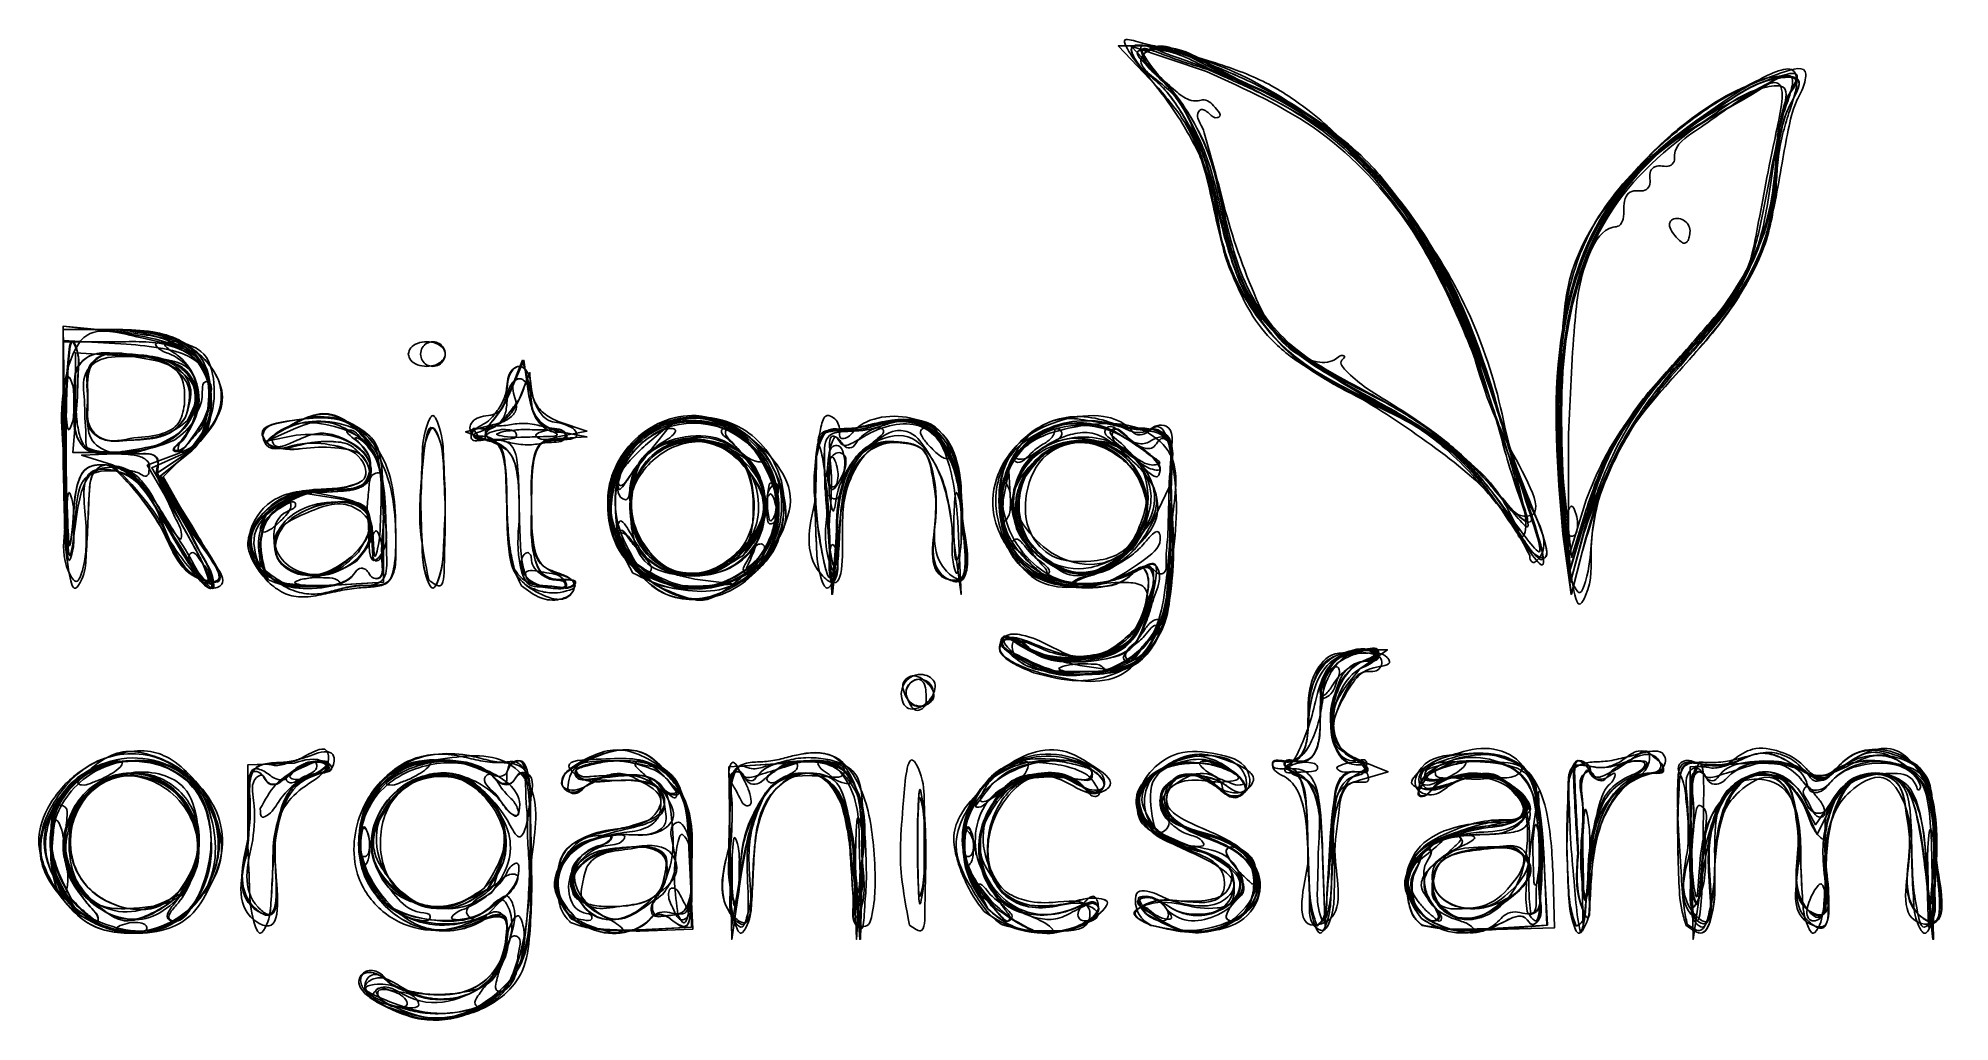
# Model space of a CAD drawing. Extents: x 0.67 to 2.28, y 0.8 to 1.63.
import ezdxf

# ---------------------------------------------------------------- set-up
doc = ezdxf.new("R2010")
doc.units = 0
doc.layers.get('0').update_dxf_attribs({"linetype": 'CONTINUOUS'})

msp = doc.modelspace()

# ---------------------------------------------------------------- linework, layer by layer
at = {"color": 7}
for points in [[(1.611659, 1.591145), (1.579247, 1.624999), (1.604727, 1.624991)], [(1.614378, 1.599177), (1.590311, 1.624795), (1.653914, 1.603316)], [(0.689137, 1.274792), (0.6875, 1.388126), (0.734369, 1.382843)], [(0.6875, 1.277367), (0.6875, 1.388067), (0.740196, 1.383004)], [(0.6875, 1.276042), (0.6875, 1.385417), (0.734375, 1.385417)], [(0.6875, 1.276042), (0.6875, 1.385417), (0.734375, 1.385417)], [(0.6875, 1.276042), (0.6875, 1.385417), (0.734375, 1.385417)], [(0.6875, 1.276042), (0.6875, 1.385417), (0.734375, 1.385417)], [(0.6875, 1.276042), (0.6875, 1.385417), (0.72328, 1.385417)], [(0.6875, 1.275427), (0.6875, 1.385417), (0.723468, 1.385417)], [(0.689137, 1.273438), (0.6875, 1.385417), (0.726849, 1.385417)], [(0.689427, 1.268774), (0.6875, 1.376089), (0.741115, 1.37294)], [(0.689427, 1.268229), (0.6875, 1.375), (0.7375, 1.375)], [(0.689427, 1.268229), (0.6875, 1.375), (0.7375, 1.375)], [(0.747396, 1.36255), (0.697917, 1.365725), (0.697917, 1.323487)], [(1.064635, 1.331822), (1.07584, 1.359375), (1.082661, 1.333333)], [(1.065183, 1.331822), (1.076936, 1.359375), (1.080765, 1.331371)], [(1.072592, 1.325521), (1.082013, 1.348958), (1.082673, 1.326285)], [(0.699547, 1.328125), (0.695819, 1.28125), (0.735062, 1.28125)], [(0.699547, 1.328125), (0.695819, 1.28125), (0.735062, 1.28125)], [(0.884497, 1.296046), (0.859375, 1.291079), (0.884309, 1.302007)], [(1.050247, 1.290307), (1.027578, 1.298693), (1.0516, 1.304975)], [(1.106771, 1.307184), (1.130208, 1.299439), (1.106771, 1.294828)], [(1.106771, 1.307184), (1.130208, 1.299439), (1.106771, 1.294828)], [(1.106771, 1.299018), (1.130208, 1.294504), (1.106771, 1.293085)], [(1.106771, 1.299018), (1.130208, 1.294504), (1.106771, 1.293085)], [(1.106771, 1.299018), (1.130208, 1.294504), (1.106771, 1.293085)], [(1.106771, 1.299018), (1.130208, 1.294504), (1.106771, 1.293085)], [(1.107401, 1.298936), (1.130208, 1.294504), (1.106771, 1.293085)], [(1.179688, 1.287448), (1.203125, 1.307292), (1.182403, 1.28125)], [(1.179688, 1.287448), (1.203125, 1.307292), (1.182403, 1.28125)], [(1.974787, 1.241461), (1.959784, 1.192708), (1.959847, 1.296875), (1.959851, 1.296875)], [(0.729167, 1.270833), (0.703125, 1.279173), (0.731771, 1.280212)], [(0.785525, 1.280895), (0.758551, 1.27064), (0.786444, 1.223044)], [(0.787448, 1.279806), (0.762397, 1.268392), (0.792387, 1.217529)], [(0.787448, 1.279806), (0.762397, 1.268392), (0.792387, 1.217529)], [(0.789662, 1.279044), (0.766824, 1.26388), (0.795309, 1.215273)], [(0.789662, 1.279044), (0.766824, 1.26388), (0.795309, 1.215273)], [(0.789662, 1.279044), (0.766824, 1.26388), (0.795309, 1.215273)], [(0.789769, 1.279115), (0.767037, 1.264022), (0.794244, 1.215344)], [(0.791926, 1.279365), (0.768748, 1.260597), (0.796271, 1.213632)], [(0.796322, 1.282676), (0.769726, 1.261756), (0.796322, 1.219627)], [(0.796773, 1.285409), (0.77063, 1.259266), (0.797763, 1.212966)], [(0.797515, 1.286152), (0.772114, 1.26075), (0.798406, 1.213708)], [(0.797515, 1.286152), (0.772114, 1.26075), (0.798406, 1.213708)], [(1.482119, 1.241328), (1.486746, 1.265625), (1.488165, 1.240404)], [(1.482119, 1.241328), (1.486746, 1.265625), (1.488165, 1.240404)], [(1.973427, 1.223958), (1.960909, 1.182292), (1.953355, 1.261244)], [(0.919271, 1.242539), (0.890625, 1.246879), (0.919271, 1.248439)], [(0.924479, 1.242649), (0.901042, 1.247163), (0.924479, 1.248581)], [(1.606743, 1.2197), (1.622382, 1.251991), (1.621281, 1.210009)], [(1.973747, 1.218809), (1.961368, 1.171875), (1.95344, 1.252375)], [(1.973773, 1.224334), (1.961464, 1.183044), (1.95439, 1.255585), (1.95439, 1.255584)], [(1.973461, 1.229167), (1.962343, 1.192708), (1.955441, 1.256367)], [(0.958325, 1.231404), (0.958317, 1.171875), (0.912986, 1.168957)], [(0.958325, 1.231404), (0.958317, 1.171875), (0.913793, 1.169011)], [(1.343348, 1.217558), (1.337737, 1.161458), (1.332931, 1.230531)], [(1.973741, 1.218832), (1.961344, 1.171875), (1.953359, 1.242723)], [(1.97295, 1.213986), (1.961524, 1.171875), (1.95345, 1.242723)], [(0.958325, 1.225818), (0.958317, 1.171875), (0.912019, 1.168892)], [(0.958325, 1.225818), (0.958317, 1.171875), (0.912019, 1.168892)], [(1.341086, 1.213277), (1.337089, 1.161458), (1.335211, 1.215294), (1.335211, 1.215294)], [(1.443608, 1.222915), (1.446481, 1.161458), (1.438991, 1.217275)], [(1.97412, 1.208333), (1.962026, 1.161458), (1.954971, 1.212391)], [(1.97173, 1.197917), (1.962307, 1.161458), (1.955112, 1.212391), (1.955112, 1.212391)], [(1.22149, 1.174192), (1.255208, 1.170001), (1.222969, 1.168334)], [(1.546875, 1.101439), (1.578125, 1.09687), (1.546875, 1.096131)], [(1.546875, 1.101439), (1.578125, 1.09687), (1.546875, 1.096131)], [(1.783934, 1.114583), (1.806719, 1.114583), (1.783568, 1.098368)], [(1.783934, 1.114583), (1.806719, 1.114583), (1.783568, 1.098368)], [(0.84375, 0.946229), (0.84375, 1.017458), (0.882812, 1.01887)], [(0.84375, 0.951437), (0.84375, 1.017458), (0.882812, 1.01887)], [(0.84375, 0.951437), (0.84375, 1.017458), (0.882812, 1.01887)], [(1.251308, 0.942708), (1.250017, 1.015625), (1.298546, 1.018758)], [(1.260864, 0.930287), (1.25245, 0.880208), (1.251234, 0.947917), (1.250017, 1.015625), (1.295347, 1.018543)], [(1.783854, 1.02103), (1.807292, 1.01148), (1.783164, 1.004345)], [(2.062508, 0.943576), (2.062517, 1.015625), (2.108546, 1.01859)], [(2.063815, 0.942708), (2.062531, 1.015625), (2.105315, 1.018564)], [(2.063815, 0.942708), (2.062531, 1.015625), (2.105315, 1.018564)], [(1.927755, 0.947917), (1.934371, 0.994792), (1.935936, 0.940104)], [(1.927755, 0.947917), (1.934371, 0.994792), (1.935936, 0.940104)], [(2.183793, 0.988567), (2.168489, 0.966716), (2.156794, 0.988567)], [(2.181608, 0.981709), (2.169984, 0.958394), (2.158132, 0.984405)], [(1.216599, 0.941459), (1.219656, 0.878412), (1.174932, 0.876874)], [(1.260602, 0.924674), (1.252599, 0.869792), (1.251308, 0.942708)], [(1.363052, 0.94044), (1.36152, 0.869792), (1.35513, 0.927084)], [(1.362706, 0.938021), (1.360828, 0.880209), (1.356831, 0.932028)], [(1.757712, 0.945312), (1.754014, 0.880208), (1.752007, 0.940431), (1.752007, 0.940431)], [(1.757712, 0.945312), (1.754014, 0.880208), (1.752007, 0.939587), (1.752007, 0.939587)], [(1.757712, 0.945312), (1.754014, 0.880208), (1.752007, 0.944549), (1.752007, 0.944549)], [(1.757712, 0.945312), (1.754014, 0.880208), (1.752007, 0.944549), (1.752007, 0.944549)], [(1.757712, 0.945312), (1.754014, 0.880208), (1.752007, 0.944549), (1.752007, 0.944549)], [(1.938882, 0.943518), (1.941464, 0.881828), (1.895211, 0.878997)], [(1.97826, 0.935813), (1.972146, 0.880208), (1.970607, 0.953125)], [(1.97826, 0.935813), (1.972146, 0.880208), (1.970607, 0.953125)], [(1.97826, 0.937256), (1.972146, 0.880208), (1.970607, 0.953125)], [(2.073102, 0.924673), (2.065099, 0.869791), (2.063815, 0.942708), (2.063815, 0.942708)], [(2.073102, 0.924673), (2.065099, 0.869791), (2.063815, 0.942708), (2.063815, 0.942708)], [(2.073102, 0.924673), (2.065099, 0.869792), (2.063959, 0.947917)], [(1.218699, 0.934896), (1.218646, 0.880208), (1.173103, 0.877599)], [(1.218699, 0.932905), (1.218646, 0.880208), (1.173856, 0.877654)], [(1.218699, 0.934896), (1.218646, 0.880208), (1.174427, 0.877817)], [(1.361891, 0.930566), (1.358106, 0.869792), (1.356136, 0.927604)], [(1.362497, 0.932292), (1.36073, 0.869792), (1.356824, 0.926768)], [(1.93915, 0.93312), (1.94191, 0.881866), (1.89538, 0.877966)], [(1.946878, 0.921536), (1.947917, 0.879531), (1.898438, 0.878148)], [(2.269367, 0.930372), (2.2679, 0.880208), (2.261369, 0.932291)], [(2.269367, 0.930372), (2.2679, 0.880208), (2.261369, 0.932291)], [(2.269302, 0.932812), (2.26777, 0.869791), (2.26138, 0.927083)], [(2.269302, 0.932812), (2.26777, 0.869791), (2.26138, 0.927083)], [(2.26698, 0.936283), (2.268336, 0.869791), (2.261662, 0.927083)], [(2.268059, 0.929334), (2.264172, 0.880209), (2.262294, 0.933621)], [(2.268059, 0.929334), (2.264172, 0.880209), (2.262294, 0.932813)], [(2.268059, 0.929333), (2.264172, 0.880208), (2.262294, 0.932813)]]:
    msp.add_lwpolyline(points, dxfattribs=at)
for points in [[(2.0625, 1.46875)], [(0.979167, 1.364583)], [(0.979167, 1.364583)], [(0.979167, 1.364583)], [(0.989583, 1.364583)], [(0.989583, 1.364583)], [(0.989583, 1.364583)], [(0.989583, 1.364583)], [(0.989583, 1.364583)], [(0.989583, 1.364583)], [(0.989583, 1.364583)], [(0.989583, 1.364583)], [(0.989583, 1.364583)], [(0.989583, 1.364583)], [(0.989583, 1.364583)], [(0.689917, 1.322917)], [(0.789974, 1.321739)], [(0.790417, 1.310165)], [(0.79128, 1.311777)], [(0.785714, 1.297619)], [(0.792391, 1.308165)], [(0.792391, 1.308165)], [(1.05013, 1.298782)], [(1.060017, 1.299034)], [(1.091797, 1.298782)], [(0.6875, 1.277367)], [(0.767884, 1.287725)], [(0.767884, 1.287725)], [(0.781935, 1.292033)], [(0.781935, 1.292033)], [(0.781935, 1.292033)], [(0.781935, 1.292033)], [(0.787942, 1.291667)], [(0.789062, 1.291648)], [(0.789062, 1.291648)], [(1.057683, 1.29153)], [(1.255822, 1.28679)], [(1.255822, 1.28679)], [(1.41886, 1.287509)], [(1.41886, 1.287509)], [(1.41886, 1.287509)], [(1.501814, 1.287529)], [(1.502356, 1.287278)], [(1.582005, 1.289062)], [(1.584784, 1.282147)], [(1.584784, 1.282147)], [(1.587552, 1.282726)], [(0.6875, 1.276042)], [(0.6875, 1.276042)], [(0.6875, 1.276042)], [(0.6875, 1.276042)], [(0.6875, 1.276042)], [(0.6875, 1.275427)], [(0.689137, 1.274792)], [(0.689137, 1.273438)], [(0.689427, 1.268774)], [(0.689427, 1.268229)], [(0.689427, 1.268229)], [(0.689427, 1.268229)], [(0.689427, 1.267115)], [(0.690135, 1.268229)], [(0.729167, 1.270833)], [(1.333333, 1.26624)], [(1.333333, 1.265625)], [(1.334156, 1.266493)], [(1.335054, 1.260417)], [(1.15625, 1.257066)], [(1.15625, 1.257066)], [(1.156567, 1.257068)], [(1.888241, 1.260095)], [(1.888346, 1.259971)], [(1.892661, 1.255364)], [(1.892722, 1.255287)], [(0.989583, 1.239583)], [(0.989583, 1.234375)], [(0.989583, 1.234375)], [(0.989583, 1.234375)], [(0.989583, 1.234375)], [(0.989583, 1.234375)], [(0.989583, 1.234375)], [(0.989583, 1.234375)], [(0.989583, 1.234375)], [(0.989583, 1.234375)], [(1.282073, 1.235243)], [(1.282895, 1.239583)], [(1.322917, 1.239583)], [(1.322917, 1.234832)], [(1.322917, 1.234832)], [(1.322917, 1.233728)], [(1.322917, 1.233728)], [(1.322917, 1.233728)], [(1.333111, 1.230531)], [(1.336083, 1.234375)], [(1.480811, 1.239583)], [(1.480811, 1.239583)], [(1.899624, 1.242563)], [(1.901042, 1.236374)], [(1.904509, 1.234729)], [(1.905829, 1.2301)], [(1.905829, 1.229922)], [(0.690337, 1.21875)], [(0.854167, 1.217725)], [(0.854167, 1.217725)], [(0.94573, 1.218508)], [(1.072917, 1.224294)], [(1.072917, 1.224294)], [(1.440337, 1.21875)], [(1.598256, 1.221579)], [(1.917489, 1.215347)], [(1.959156, 1.224826)], [(0.937133, 1.197232)], [(0.948739, 1.203993)], [(0.949794, 1.205005)], [(1.260417, 1.197917)], [(1.265034, 1.200234)], [(1.265034, 1.200234)], [(1.269885, 1.209737)], [(1.269885, 1.209737)], [(1.495569, 1.197058)], [(1.495569, 1.197058)], [(1.591146, 1.200809)], [(1.591667, 1.2)], [(1.592412, 1.20379)], [(1.592917, 1.202239)], [(1.593344, 1.199881)], [(1.596898, 1.210341)], [(0.797545, 1.184447)], [(0.854471, 1.181925)], [(0.854497, 1.186882)], [(0.854497, 1.186882)], [(0.858167, 1.181683)], [(0.931548, 1.193452)], [(0.931548, 1.193452)], [(0.931548, 1.193452)], [(0.935417, 1.189583)], [(0.935417, 1.189583)], [(0.935417, 1.189583)], [(0.935417, 1.189583)], [(0.935417, 1.189583)], [(0.935417, 1.189583)], [(0.935417, 1.189583)], [(0.935417, 1.189583)], [(1.068823, 1.183144)], [(1.068823, 1.183144)], [(1.068823, 1.183144)], [(1.068823, 1.183144)], [(1.166458, 1.19296)], [(1.166458, 1.19296)], [(1.16878, 1.179746)], [(1.171402, 1.181818)], [(1.171402, 1.181818)], [(1.171783, 1.181071)], [(1.171783, 1.181071)], [(1.171903, 1.187469)], [(1.172619, 1.183036)], [(1.173301, 1.182353)], [(1.173489, 1.185716)], [(1.173489, 1.185716)], [(1.173489, 1.185716)], [(1.244738, 1.183712)], [(1.250685, 1.187866)], [(1.250685, 1.187866)], [(1.262201, 1.194323)], [(1.262201, 1.194323)], [(1.262201, 1.194323)], [(1.266295, 1.190553)], [(1.266515, 1.186591)], [(1.330703, 1.1875)], [(1.330871, 1.1875)], [(1.334978, 1.1875)], [(1.498671, 1.195312)], [(1.581016, 1.193299)], [(1.581016, 1.193299)], [(1.581016, 1.193299)], [(1.581016, 1.193299)], [(1.581016, 1.193299)], [(1.927083, 1.194306)], [(0.85651, 1.178907)], [(0.861019, 1.171719)], [(0.861019, 1.171719)], [(0.861111, 1.173611)], [(0.861111, 1.173611)], [(0.861111, 1.173611)], [(0.866868, 1.172489)], [(0.866868, 1.172489)], [(0.866868, 1.172489)], [(0.888219, 1.173886)], [(0.996528, 1.173611)], [(1.075, 1.16875)], [(1.075, 1.16875)], [(1.075, 1.16875)], [(1.077697, 1.177776)], [(1.078725, 1.176112)], [(1.079861, 1.173611)], [(1.0801, 1.168269)], [(1.080729, 1.167501)], [(1.187673, 1.16972)], [(1.187673, 1.169646)], [(1.187673, 1.169646)], [(1.55728, 1.177771)], [(1.558573, 1.177978)], [(1.96282, 1.171875)], [(1.96293, 1.171875)], [(1.594796, 1.121922)], [(1.594796, 1.121922)], [(1.594796, 1.121922)], [(1.488255, 1.111325)], [(1.488255, 1.111325)], [(1.488255, 1.111325)], [(1.488255, 1.111325)], [(1.489583, 1.109375)], [(1.494178, 1.109044)], [(1.494178, 1.109044)], [(1.494178, 1.109044)], [(1.494179, 1.110225)], [(1.494179, 1.110225)], [(1.502604, 1.100647)], [(1.502604, 1.100647)], [(1.534052, 1.100969)], [(1.583333, 1.1081)], [(1.507812, 1.095224)], [(1.513021, 1.095095)], [(1.75, 1.082719)], [(1.395833, 1.077257)], [(1.400718, 1.07344)], [(1.400718, 1.07344)], [(1.401487, 1.072197)], [(1.401487, 1.072197)], [(1.401592, 1.072027)], [(1.401592, 1.072027)], [(1.750317, 1.079454)], [(0.708333, 1.010417)], [(0.882639, 1.011709)], [(0.883005, 1.012171)], [(0.96875, 1.010417)], [(1.182905, 1.00554)], [(1.288889, 1.011709)], [(1.333333, 1.010417)], [(1.65625, 1.010417)], [(1.727214, 1.017533)], [(1.76888, 1.017533)], [(1.84375, 1.010417)], [(1.84375, 1.010417)], [(1.847349, 1.012861)], [(1.053129, 0.992661)], [(1.192093, 1.000996)], [(1.192521, 1.000303)], [(1.256495, 0.995194)], [(1.464545, 0.993649)], [(2.162128, 0.98653)], [(0.854167, 0.980297)], [(1.458333, 0.982016)], [(1.607934, 0.973958)], [(0.84375, 0.9544)], [(0.84391, 0.955729)], [(0.847869, 0.953961)], [(0.938322, 0.953993)], [(1.448739, 0.953993)], [(1.61014, 0.964265)], [(0.84375, 0.951437)], [(0.84375, 0.951437)], [(0.84375, 0.948785)], [(0.84375, 0.947269)], [(0.84375, 0.947269)], [(0.84375, 0.946229)], [(0.939145, 0.947917)], [(1.25, 0.947269)], [(1.25, 0.946795)], [(1.25, 0.946795)], [(1.25, 0.946654)], [(1.251551, 0.953125)], [(1.251551, 0.953125)], [(1.251551, 0.953125)], [(1.252214, 0.953125)], [(1.357288, 0.9375)], [(1.357288, 0.9375)], [(1.409584, 0.947917)], [(1.409669, 0.953125)], [(1.409669, 0.953125)], [(1.409669, 0.953125)], [(1.409669, 0.953125)], [(1.409669, 0.953125)], [(1.409752, 0.947917)], [(1.409752, 0.947917)], [(1.409752, 0.947917)], [(1.409752, 0.947917)], [(1.449561, 0.947917)], [(1.739583, 0.941945)], [(1.739583, 0.941945)], [(1.748358, 0.942652)], [(1.92971, 0.942708)], [(1.958333, 0.949031)], [(1.958333, 0.947269)], [(1.967731, 0.942708)], [(1.96825, 0.942708)], [(1.970787, 0.953125)], [(1.970787, 0.953125)], [(1.971451, 0.953125)], [(1.971978, 0.942708)], [(2.060784, 0.947211)], [(2.0625, 0.953125)], [(2.062508, 0.943576)], [(2.064051, 0.953125)], [(2.064051, 0.953125)], [(2.064479, 0.953125)], [(2.064714, 0.953126)], [(2.064714, 0.953126)], [(0.681141, 0.921117)], [(1.196037, 0.924479)], [(1.196037, 0.924479)], [(1.196131, 0.9252)], [(1.196131, 0.9252)], [(1.252837, 0.927083)], [(1.677083, 0.932292)], [(1.739583, 0.933747)], [(1.739583, 0.932879)], [(1.917811, 0.924479)], [(2.0625, 0.930825)], [(2.063708, 0.929073)], [(2.263396, 0.932292)], [(2.263396, 0.932292)], [(0.789062, 0.909142)], [(0.789583, 0.908333)], [(0.7913, 0.915982)], [(0.7913, 0.915982)], [(0.953716, 0.908568)], [(0.953716, 0.908568)], [(1.043451, 0.913073)], [(1.043451, 0.913073)], [(1.043451, 0.913073)], [(1.044643, 0.908854)], [(1.044643, 0.908854)], [(1.046131, 0.912202)], [(1.046131, 0.912202)], [(1.049191, 0.908854)], [(1.049191, 0.908854)], [(1.051717, 0.915982)], [(1.1875, 0.90625)], [(1.193049, 0.911086)], [(1.194053, 0.907736)], [(1.464132, 0.908568)], [(1.914583, 0.908333)], [(1.914583, 0.908333)], [(1.914583, 0.908333)], [(1.9163, 0.915982)], [(1.9163, 0.915982)], [(0.688256, 0.902446)], [(0.688256, 0.902446)], [(0.692882, 0.899921)], [(0.694323, 0.904466)], [(0.694323, 0.904466)], [(0.694323, 0.904466)], [(0.697335, 0.89421)], [(0.697917, 0.895833)], [(0.700234, 0.891216)], [(0.701425, 0.890382)], [(0.778932, 0.901632)], [(0.778932, 0.901632)], [(0.778932, 0.901632)], [(0.783034, 0.902656)], [(1.027756, 0.895829)], [(1.10739, 0.902458)], [(1.115063, 0.890047)], [(1.177768, 0.8962)], [(1.177768, 0.8962)], [(1.202697, 0.896526)], [(1.207031, 0.890625)], [(1.465968, 0.893229)], [(1.467421, 0.903646)], [(1.467421, 0.903646)], [(1.46875, 0.895833)], [(1.46875, 0.895833)], [(1.46875, 0.895833)], [(1.469365, 0.895219)], [(1.473485, 0.900568)], [(1.475363, 0.896589)], [(1.475363, 0.896589)], [(1.546875, 0.895833)], [(1.598958, 0.895833)], [(1.598958, 0.895833)], [(1.604167, 0.895833)], [(1.604167, 0.890625)], [(1.608762, 0.890294)], [(1.608762, 0.890294)], [(1.608762, 0.890294)], [(1.677083, 0.901042)], [(1.677083, 0.901042)], [(1.829223, 0.901937)], [(1.829239, 0.901894)], [(1.833786, 0.900496)], [(1.903932, 0.901632)], [(1.903932, 0.901632)], [(1.903932, 0.901632)], [(1.908034, 0.902656)], [(1.924726, 0.893229)], [(1.924726, 0.893229)], [(1.927995, 0.890625)], [(2.1629, 0.901042)], [(0.71875, 0.882229)], [(0.73763, 0.882116)], [(0.73763, 0.882116)], [(1.116353, 0.884156)], [(1.116353, 0.884111)], [(1.116616, 0.88755)], [(1.116667, 0.8875)], [(1.116667, 0.8875)], [(1.116667, 0.8875)], [(1.122396, 0.886251)], [(1.122396, 0.886251)], [(1.402778, 0.881944)], [(1.402778, 0.881944)], [(1.481552, 0.881974)], [(1.606771, 0.881899)], [(1.606771, 0.881898)], [(1.606771, 0.881661)], [(1.606771, 0.881657)], [(1.747396, 0.881007)], [(1.747396, 0.881007)], [(1.747396, 0.880994)], [(1.747396, 0.880994)], [(1.835417, 0.8875)], [(1.835417, 0.8875)], [(1.835417, 0.887499)], [(1.835884, 0.887033)], [(1.835938, 0.881959)], [(1.835938, 0.881659)], [(1.841146, 0.886251)], [(1.841146, 0.886251)], [(1.841146, 0.886251)], [(1.841146, 0.886251)], [(1.841146, 0.886251)], [(1.841146, 0.886251)], [(1.966146, 0.880976)], [(1.966146, 0.880973)], [(1.966146, 0.880973)], [(1.969841, 0.875)], [(2.059028, 0.881945)], [(2.059028, 0.881944)], [(2.060047, 0.882642)], [(1.045261, 0.831549)], [(1.052816, 0.830114)], [(0.952528, 0.816857)], [(0.952528, 0.816857)], [(0.952528, 0.816857)], [(0.953199, 0.822797)], [(0.953199, 0.822797)], [(0.953725, 0.821945)], [(0.960268, 0.813067)], [(0.960611, 0.816015)], [(0.960938, 0.812825)], [(0.963542, 0.817099)], [(0.971354, 0.8126)]]:
    msp.add_lwpolyline(points, close=True, dxfattribs=at)
for points, knots in [([(1.927083, 1.194306), (1.919919, 1.207755), (1.900743, 1.243753), (1.846675, 1.286744), (1.788925, 1.325901), (1.737885, 1.35198), (1.705098, 1.377743), (1.687578, 1.404519), (1.677143, 1.428091), (1.669663, 1.445654), (1.664404, 1.470414), (1.660778, 1.505722), (1.640819, 1.549445), (1.618317, 1.583071), (1.597884, 1.606811), (1.589098, 1.61798), (1.581735, 1.632649), (1.603986, 1.625906), (1.622647, 1.62271), (1.660498, 1.611149), (1.700792, 1.597644), (1.743493, 1.569856), (1.78016, 1.53498), (1.815319, 1.495428), (1.844276, 1.456572), (1.875667, 1.40306), (1.904184, 1.32799), (1.912326, 1.257759), (1.946935, 1.201246), (1.930324, 1.18764), (1.927037, 1.190314), (1.927065, 1.192769), (1.927083, 1.194306)], [0, 0, 0, 0, 0.045382, 0.121472, 0.202611, 0.25547, 0.293126, 0.326098, 0.350171, 0.370584, 0.383102, 0.425949, 0.476501, 0.524526, 0.549046, 0.566686, 0.573986, 0.585196, 0.61136, 0.646979, 0.69625, 0.741089, 0.797659, 0.847867, 0.899756, 0.942539, 1.034611, 1.131002, 1.179534, 1.18297, 1.185618, 1.190049, 1.190049, 1.190049, 1.190049]), ([(1.905829, 1.2301), (1.893846, 1.24479), (1.867963, 1.276521), (1.819586, 1.314191), (1.767214, 1.333995), (1.723149, 1.362851), (1.691777, 1.400425), (1.665334, 1.453119), (1.658444, 1.51008), (1.639129, 1.560575), (1.615889, 1.59426), (1.595423, 1.606822), (1.587481, 1.627246), (1.609137, 1.624577), (1.628087, 1.620413), (1.659216, 1.60873), (1.704928, 1.589208), (1.761409, 1.554824), (1.817877, 1.49714), (1.861878, 1.428253), (1.898366, 1.33375), (1.906818, 1.284327), (1.951278, 1.182925), (1.926473, 1.198187), (1.918208, 1.211749), (1.910408, 1.223311), (1.905829, 1.2301)], [0, 0, 0, 0, 0.056834, 0.122757, 0.180733, 0.224013, 0.27925, 0.325466, 0.399058, 0.448743, 0.487895, 0.516523, 0.525022, 0.539144, 0.560096, 0.593925, 0.633593, 0.711419, 0.789623, 0.872557, 0.960826, 1.065946, 1.119629, 1.126336, 1.143541, 1.168013, 1.168013, 1.168013, 1.168013]), ([(1.901042, 1.236374), (1.893243, 1.247455), (1.877572, 1.269721), (1.843198, 1.29764), (1.790612, 1.327635), (1.725864, 1.355504), (1.672977, 1.428303), (1.664918, 1.494378), (1.64671, 1.545396), (1.632135, 1.570458), (1.614015, 1.595238), (1.596477, 1.606033), (1.587458, 1.626946), (1.60919, 1.624713), (1.62809, 1.620336), (1.659211, 1.608753), (1.704309, 1.589505), (1.759351, 1.555743), (1.814142, 1.502052), (1.859667, 1.434538), (1.894938, 1.334629), (1.909746, 1.287438), (1.946487, 1.172965), (1.926169, 1.198359), (1.915921, 1.21377), (1.906495, 1.228091), (1.901042, 1.236374)], [0, 0, 0, 0, 0.040486, 0.081353, 0.131347, 0.222569, 0.287945, 0.390373, 0.418514, 0.449663, 0.477779, 0.507453, 0.516456, 0.530369, 0.55132, 0.58515, 0.624817, 0.700504, 0.776492, 0.852248, 0.948345, 1.062246, 1.115543, 1.124368, 1.145712, 1.175001, 1.175001, 1.175001, 1.175001]), ([(1.892661, 1.255364), (1.884664, 1.263472), (1.866224, 1.282165), (1.831377, 1.306103), (1.782803, 1.333334), (1.727746, 1.361281), (1.682878, 1.416184), (1.667969, 1.476159), (1.657025, 1.528519), (1.635782, 1.570907), (1.622025, 1.59465), (1.587301, 1.621109), (1.622722, 1.623624), (1.65947, 1.601522), (1.727073, 1.580374), (1.789594, 1.525758), (1.839365, 1.462162), (1.88121, 1.372485), (1.888927, 1.315928), (1.944734, 1.225544), (1.915537, 1.228027), (1.906182, 1.240599), (1.897732, 1.249827), (1.892661, 1.255364)], [0, 0, 0, 0, 0.034111, 0.078648, 0.126061, 0.201603, 0.261703, 0.331996, 0.383474, 0.424522, 0.465548, 0.489944, 0.500652, 0.548003, 0.628798, 0.704534, 0.792967, 0.874365, 0.979656, 1.039087, 1.044591, 1.059874, 1.082805, 1.082805, 1.082805, 1.082805]), ([(1.904509, 1.234729), (1.897029, 1.245435), (1.881165, 1.268142), (1.84339, 1.297312), (1.791099, 1.326665), (1.734876, 1.359487), (1.688545, 1.405041), (1.667359, 1.463492), (1.657733, 1.517268), (1.640042, 1.563854), (1.622953, 1.590629), (1.590781, 1.609586), (1.614286, 1.630961), (1.665749, 1.599203), (1.738555, 1.577961), (1.817828, 1.499294), (1.866476, 1.417324), (1.901463, 1.31769), (1.910818, 1.275362), (1.945637, 1.179829), (1.926369, 1.200222), (1.917688, 1.214278), (1.909375, 1.227179), (1.904509, 1.234729)], [0, 0, 0, 0, 0.038986, 0.082688, 0.141438, 0.219116, 0.277843, 0.331591, 0.401731, 0.443888, 0.475783, 0.50696, 0.517816, 0.554641, 0.658864, 0.761501, 0.871296, 0.954025, 1.04842, 1.095323, 1.102461, 1.121298, 1.147876, 1.147876, 1.147876, 1.147876]), ([(1.899624, 1.242563), (1.891407, 1.252809), (1.873954, 1.274573), (1.837036, 1.302355), (1.786777, 1.33002), (1.732816, 1.360546), (1.688082, 1.405399), (1.668743, 1.461294), (1.659986, 1.513617), (1.640459, 1.560956), (1.626052, 1.589647), (1.590793, 1.616772), (1.626455, 1.628142), (1.673974, 1.596773), (1.75574, 1.566432), (1.831728, 1.480193), (1.875585, 1.391416), (1.907846, 1.295494), (1.917342, 1.25847), (1.94072, 1.188995), (1.924696, 1.207984), (1.914668, 1.221603), (1.905139, 1.23488), (1.899624, 1.242563)], [0, 0, 0, 0, 0.039276, 0.083429, 0.13733, 0.211499, 0.269128, 0.322418, 0.38505, 0.430593, 0.468653, 0.499315, 0.511473, 0.558866, 0.664889, 0.771766, 0.889521, 0.972014, 1.045719, 1.077016, 1.085339, 1.105525, 1.133249, 1.133249, 1.133249, 1.133249]), ([(1.917489, 1.215347), (1.911831, 1.227255), (1.897262, 1.257921), (1.849593, 1.294175), (1.790979, 1.329056), (1.73143, 1.360807), (1.687982, 1.405409), (1.668808, 1.461169), (1.659945, 1.513578), (1.640543, 1.561052), (1.625836, 1.589337), (1.591145, 1.61752), (1.628007, 1.627473), (1.678023, 1.592733), (1.767695, 1.557105), (1.847927, 1.453083), (1.887699, 1.355629), (1.911202, 1.280352), (1.920458, 1.242517), (1.924899, 1.221403), (1.922532, 1.210166), (1.916828, 1.209245), (1.917208, 1.212752), (1.917489, 1.215347)], [0, 0, 0, 0, 0.039149, 0.100812, 0.174236, 0.245413, 0.302285, 0.355969, 0.418601, 0.464144, 0.502204, 0.53273, 0.545565, 0.593188, 0.712044, 0.830415, 0.973395, 1.026927, 1.068021, 1.088092, 1.094947, 1.096947, 1.102636, 1.102636, 1.102636, 1.102636]), ([(1.888241, 1.260095), (1.880539, 1.268058), (1.864115, 1.285038), (1.835963, 1.306252), (1.78889, 1.333153), (1.72808, 1.359799), (1.674671, 1.42965), (1.667705, 1.4928), (1.654378, 1.540172), (1.640479, 1.565632), (1.622463, 1.59292), (1.603751, 1.605101), (1.595428, 1.629293), (1.619709, 1.617852), (1.638711, 1.612555), (1.669833, 1.598387), (1.713117, 1.579665), (1.766335, 1.546051), (1.818911, 1.487768), (1.859175, 1.423538), (1.891389, 1.340472), (1.898876, 1.29968), (1.9369, 1.21372), (1.914688, 1.229629), (1.904064, 1.242136), (1.894076, 1.253472), (1.888241, 1.260095)], [0, 0, 0, 0, 0.033205, 0.070805, 0.105179, 0.196, 0.266679, 0.356648, 0.382922, 0.413618, 0.443923, 0.477681, 0.485935, 0.502744, 0.525674, 0.560105, 0.59863, 0.669808, 0.745841, 0.831007, 0.901963, 0.990273, 1.035471, 1.042697, 1.061305, 1.08745, 1.08745, 1.08745, 1.08745]), ([(1.888346, 1.259971), (1.879822, 1.268453), (1.860637, 1.287547), (1.825989, 1.311965), (1.778717, 1.338877), (1.724723, 1.366021), (1.681605, 1.423711), (1.669885, 1.481345), (1.657817, 1.530182), (1.642936, 1.563112), (1.622434, 1.591543), (1.608406, 1.604597), (1.596105, 1.625245), (1.612788, 1.619605), (1.623744, 1.615191), (1.640419, 1.609509), (1.68695, 1.59537), (1.764843, 1.556869), (1.846584, 1.450075), (1.884815, 1.352654), (1.912221, 1.27133), (1.916866, 1.249019), (1.928139, 1.219029), (1.914105, 1.230505), (1.904406, 1.241613), (1.894269, 1.253201), (1.888346, 1.259971)], [0, 0, 0, 0, 0.036033, 0.081108, 0.126471, 0.199675, 0.259662, 0.334691, 0.374203, 0.409951, 0.444108, 0.472573, 0.48248, 0.49226, 0.507356, 0.525394, 0.542477, 0.654991, 0.777549, 0.932895, 0.98076, 1.015369, 1.029302, 1.0365, 1.05505, 1.081113, 1.081113, 1.081113, 1.081113]), ([(1.604727, 1.624991), (1.624752, 1.620356), (1.671655, 1.609498), (1.734678, 1.57202), (1.787067, 1.533593), (1.817879, 1.4935), (1.839466, 1.462521), (1.867352, 1.415243), (1.897802, 1.334689), (1.90662, 1.284992), (1.951374, 1.182937), (1.926482, 1.198141), (1.918205, 1.211653), (1.910407, 1.223164), (1.905829, 1.229922)], [0, 0, 0, 0, 0.061345, 0.14369, 0.217794, 0.254349, 0.294831, 0.330685, 0.421063, 0.527083, 0.581002, 0.587697, 0.604852, 0.629249, 0.629249, 0.629249, 0.629249]), ([(1.653914, 1.603316), (1.687084, 1.588443), (1.754224, 1.558338), (1.832567, 1.471756), (1.874301, 1.385847), (1.90233, 1.300084), (1.908671, 1.26913), (1.930174, 1.211367), (1.915869, 1.227029), (1.906598, 1.238124), (1.897809, 1.248995), (1.892722, 1.255287)], [0, 0, 0, 0, 0.108256, 0.21912, 0.338257, 0.403748, 0.465112, 0.491874, 0.498967, 0.516227, 0.539947, 0.539947, 0.539947, 0.539947]), ([(1.955112, 1.212391), (1.950675, 1.267395), (1.942635, 1.367066), (1.989539, 1.50907), (2.07767, 1.569367), (2.126155, 1.601153), (2.161475, 1.598815), (2.145907, 1.575401), (2.140436, 1.557792), (2.13633, 1.537518), (2.13522, 1.506276), (2.130756, 1.462896), (2.10268, 1.409692), (2.061061, 1.362512), (2.018977, 1.314146), (1.989207, 1.258655), (1.977759, 1.218868), (1.97173, 1.197917)], [0, 0, 0, 0, 0.165074, 0.29912, 0.425355, 0.467649, 0.482855, 0.506096, 0.522821, 0.54423, 0.566046, 0.617327, 0.672956, 0.742979, 0.806054, 0.864745, 0.930028, 0.930028, 0.930028, 0.930028]), ([(1.95344, 1.252375), (1.950932, 1.304768), (1.946398, 1.39949), (2.010515, 1.537141), (2.095291, 1.569256), (2.142903, 1.602287), (2.155718, 1.595091), (2.143459, 1.582755), (2.140594, 1.567441), (2.136127, 1.547757), (2.135382, 1.515677), (2.129667, 1.470396), (2.101658, 1.415104), (2.06018, 1.36564), (2.017787, 1.320999), (1.988407, 1.271331), (1.978813, 1.236957), (1.973747, 1.218809)], [0, 0, 0, 0, 0.157081, 0.283986, 0.416515, 0.434299, 0.439492, 0.453367, 0.469504, 0.490508, 0.512176, 0.566217, 0.62549, 0.695072, 0.759484, 0.809843, 0.866168, 0.866168, 0.866168, 0.866168]), ([(1.953359, 1.242723), (1.950967, 1.292129), (1.946591, 1.382523), (1.992715, 1.508476), (2.079034, 1.569405), (2.121839, 1.595634), (2.159033, 1.60499), (2.144607, 1.583146), (2.140266, 1.567369), (2.136073, 1.546459), (2.135239, 1.513858), (2.127855, 1.468897), (2.104871, 1.417255), (2.067087, 1.373383), (2.025801, 1.330533), (1.993979, 1.277183), (1.980361, 1.237919), (1.973741, 1.218832)], [0, 0, 0, 0, 0.14746, 0.269798, 0.387468, 0.435724, 0.450181, 0.46827, 0.484794, 0.506673, 0.529511, 0.583459, 0.641813, 0.696522, 0.756178, 0.820176, 0.880714, 0.880714, 0.880714, 0.880714]), ([(1.953355, 1.261244), (1.952175, 1.311037), (1.949992, 1.403154), (2.012756, 1.534308), (2.096138, 1.571067), (2.141347, 1.601786), (2.156002, 1.595709), (2.143811, 1.582936), (2.140653, 1.569177), (2.136245, 1.552219), (2.134829, 1.521572), (2.130517, 1.476691), (2.104147, 1.420158), (2.063009, 1.36911), (2.020422, 1.323471), (1.989334, 1.274258), (1.97884, 1.241073), (1.973427, 1.223958)], [0, 0, 0, 0, 0.14897, 0.275595, 0.403176, 0.422897, 0.428495, 0.442457, 0.45755, 0.475689, 0.493267, 0.550036, 0.609262, 0.677251, 0.746091, 0.796475, 0.85013, 0.85013, 0.85013, 0.85013]), ([(1.95439, 1.255584), (1.952945, 1.300625), (1.950283, 1.383593), (1.990062, 1.496457), (2.066709, 1.563591), (2.110063, 1.583338), (2.151885, 1.606028), (2.147221, 1.582703), (2.140255, 1.566707), (2.135525, 1.540708), (2.129586, 1.502297), (2.12281, 1.455324), (2.097211, 1.404145), (2.058043, 1.365734), (2.01973, 1.325909), (1.991444, 1.277958), (1.979883, 1.242876), (1.973773, 1.224334)], [0, 0, 0, 0, 0.134072, 0.246968, 0.352267, 0.407582, 0.430411, 0.443236, 0.460943, 0.488286, 0.519503, 0.578913, 0.629127, 0.687866, 0.742455, 0.79461, 0.853075, 0.853075, 0.853075, 0.853075]), ([(1.96282, 1.171875), (1.961022, 1.180583), (1.955932, 1.20523), (1.954141, 1.25071), (1.952907, 1.31969), (1.951522, 1.395182), (1.976037, 1.474358), (2.019636, 1.5264), (2.072153, 1.570812), (2.105995, 1.589173), (2.150705, 1.61156), (2.153277, 1.593294), (2.150692, 1.582312), (2.145686, 1.56734), (2.140167, 1.5494), (2.136485, 1.529556), (2.135169, 1.499607), (2.129212, 1.457779), (2.101186, 1.405922), (2.059452, 1.355999), (2.015467, 1.309573), (1.987038, 1.257705), (1.978323, 1.208916), (1.977795, 1.182131), (1.969508, 1.158226), (1.965086, 1.16725), (1.96282, 1.171875)], [0, 0, 0, 0, 0.026647, 0.075421, 0.136007, 0.234071, 0.300513, 0.37869, 0.437435, 0.495339, 0.525812, 0.532506, 0.544713, 0.560347, 0.579542, 0.60111, 0.620593, 0.669541, 0.726235, 0.794422, 0.86498, 0.916579, 0.971862, 1.003035, 1.013561, 1.024627, 1.024627, 1.024627, 1.024627]), ([(1.96293, 1.171875), (1.961115, 1.182097), (1.956346, 1.208954), (1.954178, 1.256054), (1.952685, 1.316016), (1.9536, 1.374), (1.957986, 1.423666), (1.974851, 1.467186), (2.005786, 1.509682), (2.046154, 1.552113), (2.093421, 1.585129), (2.124599, 1.596654), (2.163061, 1.610939), (2.158753, 1.589077), (2.149949, 1.575497), (2.14512, 1.552461), (2.138005, 1.513893), (2.129907, 1.463128), (2.101729, 1.40504), (2.05869, 1.355455), (2.01449, 1.308994), (1.986575, 1.254595), (1.976574, 1.2037), (1.980418, 1.171702), (1.967368, 1.146912), (1.964764, 1.16156), (1.96293, 1.171875)], [0, 0, 0, 0, 0.031123, 0.081766, 0.141156, 0.21106, 0.256007, 0.289561, 0.349781, 0.411578, 0.467885, 0.511198, 0.535103, 0.547503, 0.56263, 0.586914, 0.615417, 0.681629, 0.739537, 0.806337, 0.878053, 0.930527, 0.988825, 1.026537, 1.034817, 1.054533, 1.054533, 1.054533, 1.054533]), ([(1.905829, 1.229922), (1.895501, 1.243836), (1.873919, 1.272912), (1.828122, 1.30791), (1.775742, 1.329569), (1.727457, 1.360014), (1.691839, 1.39891), (1.665055, 1.453014), (1.657374, 1.508792), (1.638869, 1.559592), (1.620195, 1.581247), (1.611659, 1.591145)], [0, 0, 0, 0, 0.051822, 0.108295, 0.17005, 0.221492, 0.2783, 0.325926, 0.400135, 0.446383, 0.485326, 0.485326, 0.485326, 0.485326]), ([(1.892722, 1.255287), (1.885641, 1.262932), (1.870072, 1.279737), (1.842635, 1.301704), (1.814207, 1.320149), (1.788384, 1.335574), (1.775218, 1.346671), (1.764928, 1.357779), (1.771922, 1.36247), (1.767349, 1.363984), (1.756598, 1.35326), (1.717439, 1.365836), (1.691043, 1.419009), (1.672508, 1.472287), (1.662049, 1.516819), (1.655053, 1.539086), (1.651346, 1.555764), (1.644763, 1.565436), (1.649322, 1.57333), (1.656352, 1.567845), (1.661006, 1.56316), (1.666924, 1.566259), (1.661538, 1.572226), (1.658278, 1.576826), (1.65209, 1.58039), (1.645929, 1.577895), (1.636874, 1.579613), (1.626287, 1.587702), (1.618688, 1.595024), (1.614378, 1.599177)], [0, 0, 0, 0, 0.031251, 0.068705, 0.104645, 0.134252, 0.155086, 0.164023, 0.1681, 0.169754, 0.175274, 0.209753, 0.266351, 0.351099, 0.378782, 0.40373, 0.420564, 0.431152, 0.434994, 0.443111, 0.450766, 0.453178, 0.459617, 0.466958, 0.473161, 0.478389, 0.485871, 0.499612, 0.517626, 0.517626, 0.517626, 0.517626]), ([(1.954971, 1.212391), (1.950316, 1.266987), (1.941949, 1.365114), (1.987152, 1.505199), (2.07642, 1.566124), (2.123667, 1.597972), (2.161754, 1.599541), (2.146227, 1.575574), (2.140585, 1.559467), (2.136414, 1.542003), (2.134705, 1.512027), (2.131221, 1.469377), (2.107026, 1.416712), (2.066909, 1.369868), (2.023895, 1.323669), (1.991579, 1.26797), (1.980058, 1.228617), (1.97412, 1.208333)], [0, 0, 0, 0, 0.16384, 0.294474, 0.419776, 0.465967, 0.481763, 0.504863, 0.520545, 0.539093, 0.55682, 0.611198, 0.665891, 0.727289, 0.795562, 0.855017, 0.918257, 0.918257, 0.918257, 0.918257]), ([(1.95345, 1.242723), (1.950527, 1.292586), (1.945227, 1.383008), (1.992645, 1.51111), (2.078172, 1.567006), (2.123844, 1.598085), (2.161753, 1.599481), (2.146221, 1.575576), (2.140587, 1.559465), (2.136413, 1.542005), (2.134738, 1.512445), (2.131286, 1.471547), (2.111384, 1.422608), (2.073883, 1.37971), (2.031093, 1.333621), (1.995389, 1.275911), (1.980171, 1.233914), (1.97295, 1.213986)], [0, 0, 0, 0, 0.149129, 0.270428, 0.390047, 0.435997, 0.451714, 0.474807, 0.490489, 0.509037, 0.526764, 0.579841, 0.631156, 0.68196, 0.749646, 0.819964, 0.883461, 0.883461, 0.883461, 0.883461]), ([(1.955441, 1.256367), (1.95369, 1.301889), (1.950444, 1.386291), (1.9957, 1.504436), (2.072401, 1.560649), (2.115119, 1.589515), (2.147483, 1.593139), (2.140313, 1.568215), (2.136716, 1.547355), (2.130588, 1.517983), (2.123876, 1.482286), (2.11565, 1.443506), (2.094153, 1.404335), (2.058826, 1.366363), (2.021116, 1.325348), (1.989771, 1.277862), (1.978912, 1.245442), (1.973461, 1.229167)], [0, 0, 0, 0, 0.135907, 0.251983, 0.363757, 0.404956, 0.41976, 0.43916, 0.459841, 0.491025, 0.525961, 0.570105, 0.608756, 0.658299, 0.725152, 0.776042, 0.827342, 0.827342, 0.827342, 0.827342]), ([(1.959851, 1.296875), (1.961161, 1.327804), (1.963378, 1.380156), (1.969977, 1.439168), (1.989107, 1.471606), (2.003549, 1.472333), (2.006602, 1.479586), (2.006554, 1.487317), (2.00669, 1.495535), (2.011255, 1.502363), (2.018171, 1.502813), (2.024361, 1.502058), (2.02915, 1.506896), (2.028645, 1.513017), (2.028145, 1.519161), (2.032919, 1.523934), (2.039085, 1.523465), (2.045031, 1.52285), (2.050052, 1.527124), (2.047808, 1.540668), (2.075476, 1.558293), (2.097095, 1.574996), (2.147645, 1.607233), (2.129874, 1.528386), (2.121867, 1.483547), (2.111137, 1.426161), (2.085434, 1.398746), (2.065062, 1.374191), (2.03798, 1.344821), (2.011329, 1.311445), (1.988927, 1.27675), (1.979197, 1.252467), (1.974787, 1.241461)], [0, 0, 0, 0, 0.092109, 0.155912, 0.183988, 0.18923, 0.195718, 0.204425, 0.213113, 0.219996, 0.226466, 0.232685, 0.237978, 0.244198, 0.250417, 0.25571, 0.261929, 0.268141, 0.27321, 0.278979, 0.305797, 0.352622, 0.386506, 0.42781, 0.509812, 0.566286, 0.587337, 0.621786, 0.662182, 0.707055, 0.749888, 0.785393, 0.785393, 0.785393, 0.785393]), ([(2.0625, 1.46875), (2.062188, 1.47059), (2.061566, 1.474267), (2.0571, 1.478211), (2.051868, 1.479572), (2.046493, 1.478549), (2.044423, 1.473428), (2.046907, 1.468307), (2.050437, 1.463631), (2.053969, 1.460184), (2.057673, 1.457625), (2.060867, 1.45997), (2.06214, 1.46387), (2.06237, 1.466991), (2.0625, 1.46875)], [0, 0, 0, 0, 0.00546, 0.010911, 0.016648, 0.021536, 0.025626, 0.031151, 0.037672, 0.043123, 0.046623, 0.049342, 0.053432, 0.058716, 0.058716, 0.058716, 0.058716]), ([(0.689427, 1.267115), (0.686389, 1.294127), (0.682087, 1.332376), (0.705958, 1.391829), (0.751888, 1.377439), (0.785888, 1.372508), (0.811213, 1.350514), (0.813081, 1.324693), (0.811667, 1.303546), (0.802574, 1.287785), (0.792672, 1.282561), (0.787448, 1.279806)], [0, 0, 0, 0, 0.083521, 0.118267, 0.162769, 0.200415, 0.225992, 0.255028, 0.273833, 0.289432, 0.306848, 0.306848, 0.306848, 0.306848]), ([(0.689427, 1.268229), (0.689353, 1.28746), (0.689226, 1.320429), (0.690216, 1.345415), (0.693528, 1.38057), (0.701211, 1.364368), (0.700075, 1.350006), (0.699741, 1.336183), (0.699547, 1.328125)], [0, 0, 0, 0, 0.053781, 0.092199, 0.107293, 0.114591, 0.131497, 0.155122, 0.155122, 0.155122, 0.155122]), ([(0.690135, 1.268229), (0.690099, 1.287488), (0.690037, 1.320503), (0.691024, 1.345246), (0.69415, 1.380609), (0.701338, 1.36426), (0.700129, 1.35003), (0.699762, 1.336194), (0.699547, 1.328125)], [0, 0, 0, 0, 0.053781, 0.092196, 0.107238, 0.114416, 0.131307, 0.154934, 0.154934, 0.154934, 0.154934]), ([(0.72328, 1.385417), (0.740552, 1.385261), (0.769105, 1.385004), (0.807899, 1.365276), (0.813669, 1.33316), (0.811462, 1.309016), (0.803962, 1.290393), (0.79442, 1.28282), (0.789662, 1.279044)], [0, 0, 0, 0, 0.051881, 0.085764, 0.11921, 0.141167, 0.159223, 0.177177, 0.177177, 0.177177, 0.177177]), ([(0.723468, 1.385417), (0.740173, 1.384885), (0.768655, 1.383977), (0.806356, 1.363405), (0.813947, 1.331834), (0.811249, 1.308043), (0.803675, 1.290242), (0.794331, 1.282775), (0.789662, 1.279044)], [0, 0, 0, 0, 0.050024, 0.085295, 0.118912, 0.139568, 0.157278, 0.174967, 0.174967, 0.174967, 0.174967]), ([(0.726849, 1.385417), (0.734553, 1.384925), (0.749994, 1.383939), (0.771062, 1.378327), (0.79509, 1.368123), (0.813192, 1.342333), (0.814313, 1.304622), (0.797899, 1.28759), (0.789662, 1.279044)], [0, 0, 0, 0, 0.0231, 0.046297, 0.065206, 0.100314, 0.134404, 0.168741, 0.168741, 0.168741, 0.168741]), ([(0.734369, 1.382843), (0.743008, 1.381561), (0.75938, 1.379131), (0.780266, 1.373099), (0.802387, 1.363751), (0.814286, 1.337137), (0.812241, 1.303498), (0.797174, 1.28715), (0.789769, 1.279115)], [0, 0, 0, 0, 0.02613, 0.049522, 0.065555, 0.096147, 0.129141, 0.161032, 0.161032, 0.161032, 0.161032]), ([(0.734375, 1.385417), (0.75701, 1.383701), (0.795687, 1.380768), (0.834021, 1.325078), (0.809359, 1.297339), (0.796322, 1.282676)], [0, 0, 0, 0, 0.065893, 0.112594, 0.164967, 0.164967, 0.164967, 0.164967]), ([(0.734375, 1.385417), (0.74405, 1.385138), (0.761398, 1.384637), (0.785292, 1.378083), (0.805223, 1.36297), (0.822998, 1.342266), (0.820436, 1.309187), (0.80597, 1.294649), (0.797515, 1.286152)], [0, 0, 0, 0, 0.029036, 0.052066, 0.072615, 0.103904, 0.128752, 0.163707, 0.163707, 0.163707, 0.163707]), ([(0.734375, 1.385417), (0.74405, 1.385138), (0.761398, 1.384637), (0.785292, 1.378083), (0.805223, 1.36297), (0.822998, 1.342266), (0.820436, 1.309187), (0.80597, 1.294649), (0.797515, 1.286152)], [0, 0, 0, 0, 0.029036, 0.052066, 0.072615, 0.103904, 0.128752, 0.163707, 0.163707, 0.163707, 0.163707]), ([(0.734375, 1.385417), (0.744049, 1.385138), (0.761397, 1.384637), (0.785295, 1.378082), (0.805239, 1.362953), (0.823152, 1.342141), (0.820137, 1.308725), (0.805422, 1.29404), (0.796773, 1.285409)], [0, 0, 0, 0, 0.029036, 0.052066, 0.072615, 0.104007, 0.12903, 0.164702, 0.164702, 0.164702, 0.164702]), ([(0.7375, 1.375), (0.752717, 1.37523), (0.777655, 1.375607), (0.810997, 1.354536), (0.813026, 1.325317), (0.811902, 1.302933), (0.80169, 1.287653), (0.791242, 1.283285), (0.785525, 1.280895)], [0, 0, 0, 0, 0.045193, 0.074065, 0.107351, 0.125907, 0.141011, 0.159261, 0.159261, 0.159261, 0.159261]), ([(0.7375, 1.375), (0.752722, 1.375226), (0.777669, 1.375596), (0.810936, 1.354571), (0.813211, 1.325388), (0.811565, 1.303163), (0.802424, 1.287748), (0.792622, 1.282549), (0.787448, 1.279806)], [0, 0, 0, 0, 0.045187, 0.074057, 0.107319, 0.12557, 0.141046, 0.15834, 0.15834, 0.15834, 0.15834]), ([(0.740196, 1.383004), (0.749612, 1.38183), (0.766877, 1.379677), (0.78811, 1.374575), (0.809849, 1.366113), (0.817179, 1.337885), (0.81331, 1.305682), (0.798995, 1.288065), (0.791926, 1.279365)], [0, 0, 0, 0, 0.028359, 0.052005, 0.06628, 0.095212, 0.128925, 0.161813, 0.161813, 0.161813, 0.161813]), ([(0.789062, 1.291648), (0.79441, 1.300338), (0.804699, 1.31706), (0.800964, 1.346935), (0.783192, 1.364173), (0.770433, 1.366543), (0.763717, 1.373914), (0.78549, 1.375614), (0.805054, 1.361939), (0.817776, 1.321673), (0.799993, 1.298417), (0.78789, 1.282413), (0.778441, 1.283739), (0.784102, 1.287955), (0.789062, 1.291648)], [0, 0, 0, 0, 0.029859, 0.05746, 0.083824, 0.095476, 0.099771, 0.105673, 0.140207, 0.176483, 0.214045, 0.22727, 0.228811, 0.23971, 0.23971, 0.23971, 0.23971]), ([(0.789062, 1.291648), (0.793862, 1.299805), (0.803369, 1.315962), (0.80189, 1.34409), (0.787853, 1.3622), (0.777862, 1.367237), (0.771971, 1.373156), (0.787838, 1.378894), (0.80793, 1.357847), (0.815768, 1.321781), (0.79985, 1.297966), (0.787888, 1.282413), (0.778442, 1.283738), (0.784103, 1.287954), (0.789062, 1.291648)], [0, 0, 0, 0, 0.027893, 0.055252, 0.079824, 0.08921, 0.093931, 0.097348, 0.128801, 0.165052, 0.20137, 0.214595, 0.216136, 0.227036, 0.227036, 0.227036, 0.227036]), ([(0.979167, 1.364583), (0.979687, 1.366469), (0.980827, 1.370601), (0.987276, 1.374148), (0.994763, 1.375462), (1.002414, 1.374148), (1.008467, 1.370601), (1.011307, 1.364583), (1.008467, 1.358566), (1.002414, 1.355018), (0.994763, 1.353705), (0.987276, 1.355018), (0.980827, 1.358566), (0.979687, 1.362697), (0.979167, 1.364583)], [0, 0, 0, 0, 0.005667, 0.012413, 0.020412, 0.028411, 0.035158, 0.040825, 0.046492, 0.053238, 0.061237, 0.069236, 0.075982, 0.081649, 0.081649, 0.081649, 0.081649]), ([(0.979167, 1.364583), (0.979687, 1.366469), (0.980827, 1.370601), (0.987276, 1.374148), (0.994763, 1.375462), (1.002414, 1.374148), (1.008467, 1.370601), (1.011307, 1.364583), (1.008467, 1.358566), (1.002414, 1.355018), (0.994763, 1.353705), (0.987276, 1.355018), (0.980827, 1.358566), (0.979687, 1.362697), (0.979167, 1.364583)], [0, 0, 0, 0, 0.005667, 0.012413, 0.020412, 0.028411, 0.035158, 0.040825, 0.046492, 0.053238, 0.061237, 0.069236, 0.075982, 0.081649, 0.081649, 0.081649, 0.081649]), ([(0.979167, 1.364583), (0.979687, 1.366469), (0.980827, 1.370601), (0.987276, 1.374148), (0.994763, 1.375462), (1.002414, 1.374148), (1.008467, 1.370601), (1.011307, 1.364583), (1.008467, 1.358566), (1.002414, 1.355018), (0.994763, 1.353705), (0.987276, 1.355018), (0.980827, 1.358566), (0.979687, 1.362697), (0.979167, 1.364583)], [0, 0, 0, 0, 0.005667, 0.012413, 0.020412, 0.028411, 0.035158, 0.040825, 0.046492, 0.053238, 0.061237, 0.069236, 0.075982, 0.081649, 0.081649, 0.081649, 0.081649]), ([(0.989583, 1.364583), (0.989873, 1.366416), (0.990443, 1.370032), (0.994587, 1.374009), (0.99999, 1.375502), (1.005451, 1.374009), (1.009425, 1.370032), (1.010919, 1.364583), (1.009425, 1.359135), (1.005451, 1.355157), (0.99999, 1.353665), (0.994587, 1.355157), (0.990443, 1.359135), (0.989873, 1.362751), (0.989583, 1.364583)], [0, 0, 0, 0, 0.005438, 0.01073, 0.016168, 0.021605, 0.026898, 0.032335, 0.037773, 0.043065, 0.048503, 0.053941, 0.059233, 0.064671, 0.064671, 0.064671, 0.064671]), ([(0.989583, 1.364583), (0.989873, 1.366416), (0.990443, 1.370032), (0.994587, 1.374009), (0.99999, 1.375502), (1.005451, 1.374009), (1.009425, 1.370032), (1.010919, 1.364583), (1.009425, 1.359135), (1.005451, 1.355157), (0.99999, 1.353665), (0.994587, 1.355157), (0.990443, 1.359135), (0.989873, 1.362751), (0.989583, 1.364583)], [0, 0, 0, 0, 0.005438, 0.01073, 0.016168, 0.021605, 0.026898, 0.032335, 0.037773, 0.043065, 0.048503, 0.053941, 0.059233, 0.064671, 0.064671, 0.064671, 0.064671]), ([(0.989583, 1.364583), (0.989873, 1.366416), (0.990443, 1.370032), (0.994587, 1.374009), (0.99999, 1.375502), (1.005451, 1.374009), (1.009425, 1.370032), (1.010919, 1.364583), (1.009425, 1.359135), (1.005451, 1.355157), (0.99999, 1.353665), (0.994587, 1.355157), (0.990443, 1.359135), (0.989873, 1.362751), (0.989583, 1.364583)], [0, 0, 0, 0, 0.005438, 0.01073, 0.016168, 0.021605, 0.026898, 0.032335, 0.037773, 0.043065, 0.048503, 0.053941, 0.059233, 0.064671, 0.064671, 0.064671, 0.064671]), ([(0.989583, 1.364583), (0.989873, 1.366416), (0.990443, 1.370032), (0.994587, 1.374009), (0.99999, 1.375502), (1.005451, 1.374009), (1.009425, 1.370032), (1.010919, 1.364583), (1.009425, 1.359135), (1.005451, 1.355157), (0.99999, 1.353665), (0.994587, 1.355157), (0.990443, 1.359135), (0.989873, 1.362751), (0.989583, 1.364583)], [0, 0, 0, 0, 0.005438, 0.01073, 0.016168, 0.021605, 0.026898, 0.032335, 0.037773, 0.043065, 0.048503, 0.053941, 0.059233, 0.064671, 0.064671, 0.064671, 0.064671]), ([(0.989583, 1.364583), (0.989873, 1.366416), (0.990443, 1.370032), (0.994587, 1.374009), (0.99999, 1.375502), (1.005451, 1.374009), (1.009425, 1.370032), (1.010919, 1.364583), (1.009425, 1.359135), (1.005451, 1.355157), (0.99999, 1.353665), (0.994587, 1.355157), (0.990443, 1.359135), (0.989873, 1.362751), (0.989583, 1.364583)], [0, 0, 0, 0, 0.005438, 0.01073, 0.016168, 0.021605, 0.026898, 0.032335, 0.037773, 0.043065, 0.048503, 0.053941, 0.059233, 0.064671, 0.064671, 0.064671, 0.064671]), ([(0.989583, 1.364583), (0.989873, 1.366416), (0.990443, 1.370032), (0.994587, 1.374009), (0.99999, 1.375502), (1.005451, 1.374009), (1.009425, 1.370032), (1.010919, 1.364583), (1.009425, 1.359135), (1.005451, 1.355157), (0.99999, 1.353665), (0.994587, 1.355157), (0.990443, 1.359135), (0.989873, 1.362751), (0.989583, 1.364583)], [0, 0, 0, 0, 0.005438, 0.01073, 0.016168, 0.021605, 0.026898, 0.032335, 0.037773, 0.043065, 0.048503, 0.053941, 0.059233, 0.064671, 0.064671, 0.064671, 0.064671]), ([(0.989583, 1.364583), (0.989873, 1.366416), (0.990443, 1.370032), (0.994587, 1.374009), (0.99999, 1.375502), (1.005451, 1.374009), (1.009425, 1.370032), (1.010919, 1.364583), (1.009425, 1.359135), (1.005451, 1.355157), (0.99999, 1.353665), (0.994587, 1.355157), (0.990443, 1.359135), (0.989873, 1.362751), (0.989583, 1.364583)], [0, 0, 0, 0, 0.005438, 0.01073, 0.016168, 0.021605, 0.026898, 0.032335, 0.037773, 0.043065, 0.048503, 0.053941, 0.059233, 0.064671, 0.064671, 0.064671, 0.064671]), ([(0.989583, 1.364583), (0.989873, 1.366416), (0.990443, 1.370032), (0.994587, 1.374009), (0.99999, 1.375502), (1.005451, 1.374009), (1.009425, 1.370032), (1.010919, 1.364583), (1.009425, 1.359135), (1.005451, 1.355157), (0.99999, 1.353665), (0.994587, 1.355157), (0.990443, 1.359135), (0.989873, 1.362751), (0.989583, 1.364583)], [0, 0, 0, 0, 0.005438, 0.01073, 0.016168, 0.021605, 0.026898, 0.032335, 0.037773, 0.043065, 0.048503, 0.053941, 0.059233, 0.064671, 0.064671, 0.064671, 0.064671]), ([(0.989583, 1.364583), (0.989873, 1.366416), (0.990443, 1.370032), (0.994587, 1.374009), (0.99999, 1.375502), (1.005451, 1.374009), (1.009425, 1.370032), (1.010919, 1.364583), (1.009425, 1.359135), (1.005451, 1.355157), (0.99999, 1.353665), (0.994587, 1.355157), (0.990443, 1.359135), (0.989873, 1.362751), (0.989583, 1.364583)], [0, 0, 0, 0, 0.005438, 0.01073, 0.016168, 0.021605, 0.026898, 0.032335, 0.037773, 0.043065, 0.048503, 0.053941, 0.059233, 0.064671, 0.064671, 0.064671, 0.064671]), ([(0.989583, 1.364583), (0.989873, 1.366416), (0.990443, 1.370032), (0.994587, 1.374009), (0.99999, 1.375502), (1.005451, 1.374009), (1.009425, 1.370032), (1.010919, 1.364583), (1.009425, 1.359135), (1.005451, 1.355157), (0.99999, 1.353665), (0.994587, 1.355157), (0.990443, 1.359135), (0.989873, 1.362751), (0.989583, 1.364583)], [0, 0, 0, 0, 0.005438, 0.01073, 0.016168, 0.021605, 0.026898, 0.032335, 0.037773, 0.043065, 0.048503, 0.053941, 0.059233, 0.064671, 0.064671, 0.064671, 0.064671]), ([(0.989583, 1.364583), (0.989873, 1.366416), (0.990443, 1.370032), (0.994587, 1.374009), (0.99999, 1.375502), (1.005451, 1.374009), (1.009425, 1.370032), (1.010919, 1.364583), (1.009425, 1.359135), (1.005451, 1.355157), (0.99999, 1.353665), (0.994587, 1.355157), (0.990443, 1.359135), (0.989873, 1.362751), (0.989583, 1.364583)], [0, 0, 0, 0, 0.005438, 0.01073, 0.016168, 0.021605, 0.026898, 0.032335, 0.037773, 0.043065, 0.048503, 0.053941, 0.059233, 0.064671, 0.064671, 0.064671, 0.064671]), ([(0.781935, 1.292033), (0.7883, 1.297056), (0.800718, 1.306855), (0.803121, 1.331891), (0.793617, 1.351364), (0.776136, 1.359636), (0.758326, 1.363678), (0.735873, 1.364059), (0.712483, 1.368187), (0.694118, 1.348642), (0.700106, 1.322926), (0.695089, 1.298787), (0.708833, 1.278917), (0.729342, 1.281532), (0.748676, 1.282222), (0.766462, 1.285731), (0.777148, 1.290083), (0.781935, 1.292033)], [0, 0, 0, 0, 0.02337, 0.045589, 0.069671, 0.082976, 0.102219, 0.123938, 0.151686, 0.166698, 0.195897, 0.22432, 0.238522, 0.260367, 0.279272, 0.29838, 0.313887, 0.313887, 0.313887, 0.313887]), ([(0.785714, 1.297619), (0.794346, 1.308382), (0.810154, 1.328092), (0.780565, 1.364227), (0.744601, 1.362921), (0.713822, 1.36744), (0.695166, 1.35204), (0.698376, 1.331299), (0.69837, 1.312495), (0.700461, 1.298564), (0.705851, 1.282363), (0.732174, 1.280443), (0.759426, 1.282272), (0.77737, 1.292748), (0.785714, 1.297619)], [0, 0, 0, 0, 0.036419, 0.066698, 0.11425, 0.141412, 0.155556, 0.179411, 0.197877, 0.213053, 0.222019, 0.24614, 0.27875, 0.307095, 0.307095, 0.307095, 0.307095]), ([(0.781935, 1.292033), (0.7883, 1.297056), (0.800718, 1.306855), (0.80312, 1.331891), (0.793619, 1.351362), (0.776131, 1.359642), (0.758357, 1.363644), (0.735917, 1.364216), (0.713786, 1.367443), (0.695178, 1.352038), (0.698378, 1.331304), (0.698357, 1.312482), (0.700496, 1.298596), (0.705349, 1.283439), (0.728699, 1.281051), (0.753977, 1.28162), (0.772687, 1.288589), (0.781935, 1.292033)], [0, 0, 0, 0, 0.02337, 0.045589, 0.069671, 0.082976, 0.102219, 0.123938, 0.1511, 0.165243, 0.189099, 0.207564, 0.22274, 0.231707, 0.252319, 0.282083, 0.31117, 0.31117, 0.31117, 0.31117]), ([(0.781935, 1.292033), (0.7883, 1.297056), (0.800718, 1.306855), (0.80312, 1.331891), (0.793619, 1.351362), (0.776131, 1.359642), (0.758357, 1.363644), (0.735917, 1.364216), (0.713786, 1.367443), (0.695178, 1.352038), (0.698378, 1.331304), (0.698357, 1.312482), (0.700496, 1.298596), (0.705349, 1.283439), (0.728699, 1.281051), (0.753977, 1.28162), (0.772687, 1.288589), (0.781935, 1.292033)], [0, 0, 0, 0, 0.02337, 0.045589, 0.069671, 0.082976, 0.102219, 0.123938, 0.1511, 0.165243, 0.189099, 0.207564, 0.22274, 0.231707, 0.252319, 0.282083, 0.31117, 0.31117, 0.31117, 0.31117]), ([(0.781935, 1.292033), (0.7883, 1.297056), (0.800718, 1.306855), (0.80312, 1.331891), (0.793619, 1.351362), (0.776131, 1.359642), (0.758357, 1.363644), (0.735917, 1.364216), (0.713786, 1.367443), (0.695178, 1.352038), (0.698378, 1.331304), (0.698357, 1.312482), (0.700496, 1.298596), (0.705349, 1.283439), (0.728699, 1.281051), (0.753977, 1.28162), (0.772687, 1.288589), (0.781935, 1.292033)], [0, 0, 0, 0, 0.02337, 0.045589, 0.069671, 0.082976, 0.102219, 0.123938, 0.1511, 0.165243, 0.189099, 0.207564, 0.22274, 0.231707, 0.252319, 0.282083, 0.31117, 0.31117, 0.31117, 0.31117]), ([(0.767884, 1.287725), (0.772188, 1.289449), (0.78092, 1.292945), (0.791218, 1.302326), (0.800596, 1.317906), (0.800633, 1.343132), (0.774276, 1.363246), (0.745033, 1.362239), (0.7189, 1.362766), (0.702663, 1.346677), (0.706, 1.327032), (0.705611, 1.308853), (0.707251, 1.296414), (0.705946, 1.284273), (0.722342, 1.280463), (0.741471, 1.282221), (0.758418, 1.285752), (0.767884, 1.287725)], [0, 0, 0, 0, 0.013827, 0.028051, 0.040799, 0.068014, 0.094332, 0.130014, 0.154918, 0.169065, 0.192008, 0.209785, 0.223836, 0.231125, 0.242021, 0.264558, 0.293079, 0.293079, 0.293079, 0.293079]), ([(0.789974, 1.321739), (0.790329, 1.330265), (0.791017, 1.346747), (0.766406, 1.363966), (0.742344, 1.363616), (0.718519, 1.366037), (0.706253, 1.34861), (0.710188, 1.327484), (0.704662, 1.30418), (0.723825, 1.28801), (0.746958, 1.294942), (0.769011, 1.29475), (0.787115, 1.305005), (0.788994, 1.316004), (0.789974, 1.321739)], [0, 0, 0, 0, 0.024052, 0.046493, 0.079379, 0.098435, 0.111542, 0.136117, 0.161866, 0.175453, 0.202671, 0.227648, 0.242892, 0.2595, 0.2595, 0.2595, 0.2595]), ([(0.792391, 1.308165), (0.796741, 1.316473), (0.805533, 1.333268), (0.779788, 1.358397), (0.750764, 1.360812), (0.723315, 1.368055), (0.704723, 1.351871), (0.710436, 1.328716), (0.70548, 1.306257), (0.721629, 1.289076), (0.74245, 1.291818), (0.76269, 1.293107), (0.780009, 1.298283), (0.788626, 1.30516), (0.792391, 1.308165)], [0, 0, 0, 0, 0.025415, 0.051371, 0.089349, 0.115754, 0.129184, 0.154856, 0.180166, 0.194002, 0.218026, 0.237769, 0.256287, 0.270656, 0.270656, 0.270656, 0.270656]), ([(0.792391, 1.308165), (0.796741, 1.316473), (0.805533, 1.333268), (0.779788, 1.358397), (0.750764, 1.360812), (0.723315, 1.368055), (0.704723, 1.351871), (0.710436, 1.328716), (0.70548, 1.306257), (0.721629, 1.289076), (0.74245, 1.291818), (0.76269, 1.293107), (0.780009, 1.298283), (0.788626, 1.30516), (0.792391, 1.308165)], [0, 0, 0, 0, 0.025415, 0.051371, 0.089349, 0.115754, 0.129184, 0.154856, 0.180166, 0.194002, 0.218026, 0.237769, 0.256287, 0.270656, 0.270656, 0.270656, 0.270656]), ([(0.767884, 1.287725), (0.776164, 1.29177), (0.792208, 1.299607), (0.801907, 1.325553), (0.795495, 1.348295), (0.77896, 1.358335), (0.762474, 1.363394), (0.742339, 1.364299), (0.720771, 1.367533), (0.705099, 1.347679), (0.710401, 1.322453), (0.705172, 1.291729), (0.736162, 1.275544), (0.755281, 1.282886), (0.767884, 1.287725)], [0, 0, 0, 0, 0.026729, 0.051792, 0.07663, 0.09013, 0.108119, 0.127671, 0.152018, 0.166529, 0.195322, 0.227331, 0.247402, 0.286223, 0.286223, 0.286223, 0.286223]), ([(0.79128, 1.311777), (0.793517, 1.320717), (0.798141, 1.339191), (0.771637, 1.361669), (0.744785, 1.364029), (0.719492, 1.366348), (0.706111, 1.349374), (0.709955, 1.32809), (0.705515, 1.305747), (0.722178, 1.288981), (0.743798, 1.292181), (0.764342, 1.292305), (0.78201, 1.298825), (0.788295, 1.307606), (0.79128, 1.311777)], [0, 0, 0, 0, 0.025709, 0.053123, 0.089011, 0.109431, 0.122651, 0.146993, 0.171906, 0.185772, 0.210437, 0.232142, 0.248844, 0.263949, 0.263949, 0.263949, 0.263949]), ([(0.790417, 1.310165), (0.793711, 1.319554), (0.800055, 1.337636), (0.776432, 1.362615), (0.748083, 1.363762), (0.722143, 1.367214), (0.705496, 1.350468), (0.710157, 1.32812), (0.705494, 1.305767), (0.722184, 1.288979), (0.743632, 1.292106), (0.763919, 1.292451), (0.781156, 1.298229), (0.787509, 1.306417), (0.790417, 1.310165)], [0, 0, 0, 0, 0.027712, 0.053368, 0.088045, 0.112595, 0.126441, 0.151341, 0.176255, 0.19012, 0.214785, 0.235981, 0.25255, 0.266537, 0.266537, 0.266537, 0.266537]), ([(0.741115, 1.37294), (0.75139, 1.37204), (0.769149, 1.370485), (0.791453, 1.36495), (0.810251, 1.351467), (0.811343, 1.323671), (0.807279, 1.299878), (0.796632, 1.279732), (0.783765, 1.281865), (0.785586, 1.290272), (0.792018, 1.296337), (0.79782, 1.30768), (0.800777, 1.32112), (0.800848, 1.335984), (0.79676, 1.353104), (0.774202, 1.36145), (0.757967, 1.362116), (0.747396, 1.36255)], [0, 0, 0, 0, 0.030909, 0.053419, 0.068593, 0.096502, 0.1274, 0.147345, 0.15276, 0.157713, 0.168038, 0.180372, 0.194781, 0.208938, 0.225521, 0.242774, 0.274977, 0.274977, 0.274977, 0.274977]), ([(0.689917, 1.322917), (0.689895, 1.3272), (0.689865, 1.33331), (0.691596, 1.348161), (0.6964, 1.337834), (0.696436, 1.329593), (0.696436, 1.31624), (0.6964, 1.307999), (0.691596, 1.297672), (0.689865, 1.312523), (0.689895, 1.318633), (0.689917, 1.322917)], [0, 0, 0, 0, 0.01588, 0.022648, 0.027473, 0.039283, 0.052381, 0.064192, 0.069016, 0.075785, 0.091665, 0.091665, 0.091665, 0.091665]), ([(0.787942, 1.291667), (0.790288, 1.29515), (0.795317, 1.302617), (0.800466, 1.315631), (0.806515, 1.326165), (0.80413, 1.342302), (0.814808, 1.340009), (0.810268, 1.325805), (0.810407, 1.313555), (0.804019, 1.299941), (0.794153, 1.291252), (0.787695, 1.281194), (0.777796, 1.283116), (0.783258, 1.287719), (0.787942, 1.291667)], [0, 0, 0, 0, 0.012644, 0.027099, 0.040417, 0.054016, 0.055764, 0.069902, 0.08316, 0.097615, 0.111257, 0.124968, 0.126832, 0.138043, 0.138043, 0.138043, 0.138043]), ([(1.075, 1.16875), (1.072688, 1.1733), (1.066621, 1.185243), (1.063721, 1.208556), (1.062331, 1.237865), (1.061705, 1.263531), (1.059826, 1.286386), (1.047759, 1.292189), (1.039256, 1.292297), (1.033199, 1.296108), (1.03036, 1.302081), (1.033199, 1.30807), (1.039259, 1.311816), (1.047009, 1.31221), (1.055624, 1.314604), (1.061369, 1.323056), (1.062586, 1.333271), (1.063258, 1.343204), (1.066431, 1.351033), (1.072877, 1.355428), (1.079299, 1.351302), (1.082627, 1.343895), (1.083065, 1.334026), (1.085723, 1.322666), (1.094546, 1.312794), (1.10261, 1.309093), (1.106771, 1.307184)], [0, 0, 0, 0, 0.015225, 0.039961, 0.069532, 0.102599, 0.120495, 0.131075, 0.139074, 0.145821, 0.151488, 0.157155, 0.163901, 0.1719, 0.1803, 0.189623, 0.20038, 0.21097, 0.219338, 0.225312, 0.231207, 0.239187, 0.249172, 0.260662, 0.273477, 0.287136, 0.287136, 0.287136, 0.287136]), ([(1.075, 1.16875), (1.072686, 1.1733), (1.066614, 1.185242), (1.063773, 1.208565), (1.062056, 1.238335), (1.062559, 1.264492), (1.058619, 1.287972), (1.045521, 1.293851), (1.032096, 1.289231), (1.032586, 1.301387), (1.044968, 1.304774), (1.053565, 1.315255), (1.06045, 1.325657), (1.062633, 1.33637), (1.063214, 1.345336), (1.066767, 1.351876), (1.072996, 1.355274), (1.079282, 1.351342), (1.082634, 1.34388), (1.083063, 1.334032), (1.085723, 1.322665), (1.094546, 1.312794), (1.10261, 1.309094), (1.106771, 1.307184)], [0, 0, 0, 0, 0.015225, 0.039961, 0.069532, 0.104124, 0.121562, 0.133788, 0.145396, 0.149219, 0.164168, 0.177245, 0.19014, 0.200933, 0.209654, 0.216841, 0.222587, 0.228482, 0.236462, 0.246447, 0.257937, 0.270752, 0.284411, 0.284411, 0.284411, 0.284411]), ([(1.068823, 1.183144), (1.067657, 1.18796), (1.064739, 1.200008), (1.063143, 1.220748), (1.062309, 1.245711), (1.062486, 1.268635), (1.057079, 1.287827), (1.046143, 1.296812), (1.032618, 1.29421), (1.032575, 1.303692), (1.044999, 1.299086), (1.054049, 1.303478), (1.061452, 1.311843), (1.062531, 1.32272), (1.063267, 1.332778), (1.066428, 1.340613), (1.072891, 1.345029), (1.079342, 1.340782), (1.082597, 1.333218), (1.083184, 1.323412), (1.084925, 1.312547), (1.092051, 1.303735), (1.100649, 1.297074), (1.113228, 1.299543), (1.113246, 1.290056), (1.099878, 1.295138), (1.087292, 1.28771), (1.08327, 1.26413), (1.083755, 1.2345), (1.082062, 1.204582), (1.089603, 1.178913), (1.102847, 1.172612), (1.12328, 1.174733), (1.116137, 1.16472), (1.102449, 1.169285), (1.088339, 1.168174), (1.075258, 1.173335), (1.070842, 1.180067), (1.068823, 1.183144)], [0, 0, 0, 0, 0.014847, 0.037143, 0.062213, 0.089692, 0.106349, 0.119251, 0.131289, 0.1329, 0.144522, 0.154628, 0.164606, 0.175925, 0.186516, 0.194884, 0.200857, 0.206781, 0.214905, 0.225114, 0.236162, 0.247229, 0.257757, 0.269795, 0.271406, 0.283028, 0.295497, 0.313608, 0.349046, 0.386408, 0.404959, 0.421604, 0.435616, 0.437659, 0.454312, 0.469636, 0.482543, 0.49341, 0.49341, 0.49341, 0.49341]), ([(1.0801, 1.168269), (1.076206, 1.171699), (1.066789, 1.179996), (1.063157, 1.204658), (1.062295, 1.234329), (1.06249, 1.263469), (1.058026, 1.286671), (1.046425, 1.296907), (1.032618, 1.294209), (1.032575, 1.303692), (1.044999, 1.299086), (1.054049, 1.303478), (1.061452, 1.311843), (1.062531, 1.32272), (1.063267, 1.332779), (1.066428, 1.340613), (1.072892, 1.34503), (1.079346, 1.340774), (1.082594, 1.333192), (1.083207, 1.323185), (1.084988, 1.3118), (1.094256, 1.302531), (1.1024, 1.300245), (1.106771, 1.299018)], [0, 0, 0, 0, 0.015177, 0.036708, 0.070747, 0.105508, 0.124834, 0.138312, 0.150349, 0.151961, 0.163583, 0.173689, 0.183667, 0.194986, 0.205577, 0.213945, 0.219918, 0.225845, 0.233981, 0.24421, 0.255899, 0.267544, 0.281032, 0.281032, 0.281032, 0.281032]), ([(1.068823, 1.183144), (1.067657, 1.18796), (1.064739, 1.200008), (1.063143, 1.220748), (1.062309, 1.245711), (1.062486, 1.268635), (1.057079, 1.287827), (1.046143, 1.296812), (1.032618, 1.29421), (1.032575, 1.303692), (1.044999, 1.299086), (1.054049, 1.303478), (1.061452, 1.311843), (1.062531, 1.32272), (1.063267, 1.332779), (1.066428, 1.340613), (1.072892, 1.34503), (1.079346, 1.340774), (1.082594, 1.333192), (1.083207, 1.323185), (1.084988, 1.3118), (1.094256, 1.302531), (1.1024, 1.300245), (1.106771, 1.299018)], [0, 0, 0, 0, 0.014847, 0.037143, 0.062213, 0.089692, 0.106349, 0.119251, 0.131289, 0.1329, 0.144522, 0.154628, 0.164606, 0.175925, 0.186516, 0.194884, 0.200857, 0.206784, 0.21492, 0.225149, 0.236838, 0.248483, 0.261971, 0.261971, 0.261971, 0.261971]), ([(1.068823, 1.183144), (1.067657, 1.18796), (1.064739, 1.200008), (1.063143, 1.220748), (1.062309, 1.245711), (1.062486, 1.268635), (1.057079, 1.287827), (1.046143, 1.296812), (1.032618, 1.29421), (1.032575, 1.303692), (1.044999, 1.299086), (1.054049, 1.303478), (1.061452, 1.311843), (1.062531, 1.32272), (1.063267, 1.332779), (1.066428, 1.340613), (1.072892, 1.34503), (1.079346, 1.340774), (1.082594, 1.333192), (1.083207, 1.323185), (1.084988, 1.3118), (1.094256, 1.302531), (1.1024, 1.300245), (1.106771, 1.299018)], [0, 0, 0, 0, 0.014847, 0.037143, 0.062213, 0.089692, 0.106349, 0.119251, 0.131289, 0.1329, 0.144522, 0.154628, 0.164606, 0.175925, 0.186516, 0.194884, 0.200857, 0.206784, 0.21492, 0.225149, 0.236838, 0.248483, 0.261971, 0.261971, 0.261971, 0.261971]), ([(1.068823, 1.183144), (1.067657, 1.18796), (1.064739, 1.200008), (1.063143, 1.220748), (1.062309, 1.245711), (1.062486, 1.268635), (1.057079, 1.287827), (1.046143, 1.296812), (1.032618, 1.29421), (1.032575, 1.303692), (1.044999, 1.299086), (1.054049, 1.303478), (1.061452, 1.311843), (1.062531, 1.32272), (1.063267, 1.332779), (1.066428, 1.340613), (1.072892, 1.34503), (1.079346, 1.340774), (1.082594, 1.333192), (1.083207, 1.323185), (1.084988, 1.3118), (1.094256, 1.302531), (1.1024, 1.300245), (1.106771, 1.299018)], [0, 0, 0, 0, 0.014847, 0.037143, 0.062213, 0.089692, 0.106349, 0.119251, 0.131289, 0.1329, 0.144522, 0.154628, 0.164606, 0.175925, 0.186516, 0.194884, 0.200857, 0.206784, 0.21492, 0.225149, 0.236838, 0.248483, 0.261971, 0.261971, 0.261971, 0.261971]), ([(1.0516, 1.304975), (1.056068, 1.306235), (1.063586, 1.308356), (1.07197, 1.317422), (1.069583, 1.327224), (1.06719, 1.334684), (1.067947, 1.341652), (1.073659, 1.344838), (1.079479, 1.340711), (1.082631, 1.333201), (1.083174, 1.323409), (1.084928, 1.312547), (1.09205, 1.303735), (1.100649, 1.297074), (1.113228, 1.299543), (1.113246, 1.290056), (1.099878, 1.295138), (1.087292, 1.287709), (1.083269, 1.264132), (1.083767, 1.234487), (1.082026, 1.204621), (1.089662, 1.178849), (1.102493, 1.172891), (1.122988, 1.174278), (1.114561, 1.165087), (1.100651, 1.170372), (1.080165, 1.164653), (1.070414, 1.19341), (1.071882, 1.211523), (1.072917, 1.224294)], [0, 0, 0, 0, 0.013876, 0.02335, 0.033202, 0.041572, 0.047571, 0.052349, 0.058128, 0.066198, 0.076401, 0.087449, 0.098516, 0.109044, 0.121082, 0.122693, 0.134315, 0.146784, 0.164894, 0.200333, 0.237694, 0.256246, 0.272891, 0.286268, 0.288565, 0.305341, 0.325252, 0.34194, 0.381843, 0.381843, 0.381843, 0.381843]), ([(1.080729, 1.167501), (1.076652, 1.171055), (1.066944, 1.17952), (1.063064, 1.204733), (1.062417, 1.235293), (1.062197, 1.263801), (1.059133, 1.287889), (1.045669, 1.293765), (1.037291, 1.291359), (1.032697, 1.297062), (1.042743, 1.298899), (1.048946, 1.306091), (1.058293, 1.317386), (1.06281, 1.32685), (1.065183, 1.331822)], [0, 0, 0, 0, 0.015812, 0.037653, 0.072521, 0.108136, 0.126153, 0.138541, 0.147097, 0.149703, 0.156002, 0.16673, 0.18171, 0.198288, 0.198288, 0.198288, 0.198288]), ([(1.075, 1.16875), (1.072687, 1.1733), (1.066616, 1.185242), (1.063756, 1.208567), (1.062136, 1.238311), (1.062283, 1.264555), (1.058976, 1.288049), (1.045646, 1.293748), (1.037292, 1.291359), (1.032697, 1.297063), (1.042719, 1.298887), (1.048868, 1.306078), (1.058022, 1.317389), (1.062357, 1.326851), (1.064635, 1.331822)], [0, 0, 0, 0, 0.015225, 0.039961, 0.069532, 0.10408, 0.121701, 0.134031, 0.142588, 0.145194, 0.151492, 0.162161, 0.177022, 0.193471, 0.193471, 0.193471, 0.193471]), ([(1.072917, 1.224294), (1.073087, 1.236787), (1.073348, 1.256049), (1.067263, 1.282274), (1.051154, 1.292281), (1.038815, 1.293054), (1.033339, 1.302851), (1.046947, 1.300141), (1.055685, 1.304835), (1.066284, 1.31327), (1.070454, 1.321369), (1.072592, 1.325521)], [0, 0, 0, 0, 0.037831, 0.058327, 0.0764, 0.090379, 0.093809, 0.103226, 0.114443, 0.127711, 0.141662, 0.141662, 0.141662, 0.141662]), ([(1.079861, 1.173611), (1.078571, 1.177288), (1.074779, 1.188097), (1.073714, 1.209315), (1.072672, 1.238185), (1.072779, 1.264117), (1.069339, 1.287481), (1.056541, 1.29346), (1.044373, 1.289087), (1.043745, 1.300054), (1.055085, 1.30387), (1.063201, 1.313257), (1.071028, 1.323514), (1.075755, 1.330349), (1.078144, 1.341598), (1.083736, 1.334479), (1.081483, 1.325822), (1.084715, 1.313972), (1.091678, 1.304261), (1.100515, 1.296989), (1.113228, 1.299544), (1.113246, 1.290055), (1.09988, 1.295137), (1.087288, 1.287715), (1.083331, 1.264138), (1.083271, 1.235353), (1.083528, 1.205536), (1.087509, 1.182105), (1.099534, 1.172304), (1.110538, 1.174083), (1.113002, 1.166297), (1.101733, 1.168544), (1.094599, 1.167722), (1.085968, 1.169606), (1.08171, 1.172399), (1.079861, 1.173611)], [0, 0, 0, 0, 0.011649, 0.034241, 0.063191, 0.097724, 0.115241, 0.127016, 0.137717, 0.141389, 0.154437, 0.166979, 0.179956, 0.190857, 0.197758, 0.20094, 0.21181, 0.224229, 0.23623, 0.247033, 0.259071, 0.260683, 0.272305, 0.284773, 0.302873, 0.338285, 0.373397, 0.392854, 0.406356, 0.416688, 0.418576, 0.427318, 0.436583, 0.445252, 0.451905, 0.451905, 0.451905, 0.451905]), ([(1.082673, 1.326285), (1.083285, 1.32214), (1.084486, 1.313997), (1.091769, 1.30425), (1.100502, 1.296989), (1.113229, 1.299545), (1.113246, 1.290055), (1.099878, 1.295138), (1.087292, 1.287709), (1.083269, 1.264132), (1.083767, 1.234487), (1.082027, 1.204621), (1.089663, 1.178849), (1.102494, 1.172891), (1.122988, 1.174278), (1.114562, 1.165087), (1.100651, 1.170372), (1.080165, 1.164653), (1.070414, 1.19341), (1.071882, 1.211523), (1.072917, 1.224294)], [0, 0, 0, 0, 0.012401, 0.024368, 0.035153, 0.047191, 0.048802, 0.060424, 0.072893, 0.091003, 0.126442, 0.163803, 0.182355, 0.199, 0.212377, 0.214674, 0.23145, 0.251361, 0.268049, 0.307952, 0.307952, 0.307952, 0.307952]), ([(1.082661, 1.333333), (1.084153, 1.328907), (1.086866, 1.320864), (1.092792, 1.311097), (1.100818, 1.306728), (1.10844, 1.306747), (1.114829, 1.303458), (1.120638, 1.300968), (1.122591, 1.294299), (1.114113, 1.292044), (1.104944, 1.291581), (1.088375, 1.291114), (1.082542, 1.266182), (1.083611, 1.239114), (1.083276, 1.210531), (1.088083, 1.186478), (1.102804, 1.180402), (1.112855, 1.177166), (1.119828, 1.172014), (1.119444, 1.161871), (1.106519, 1.1555), (1.089637, 1.157272), (1.080145, 1.164715), (1.075, 1.16875)], [0, 0, 0, 0, 0.014051, 0.025528, 0.033225, 0.040262, 0.047807, 0.0546, 0.058624, 0.064623, 0.074976, 0.090145, 0.106442, 0.141325, 0.175161, 0.193547, 0.208513, 0.21896, 0.226495, 0.231888, 0.246211, 0.262407, 0.281578, 0.281578, 0.281578, 0.281578]), ([(1.080765, 1.331371), (1.081845, 1.325844), (1.083822, 1.31573), (1.093568, 1.303136), (1.102752, 1.300347), (1.107401, 1.298936)], [0, 0, 0, 0, 0.016782, 0.030709, 0.044989, 0.044989, 0.044989, 0.044989]), ([(0.697917, 1.323487), (0.696563, 1.313254), (0.694525, 1.297845), (0.711532, 1.277607), (0.734118, 1.282699), (0.751238, 1.279786), (0.764749, 1.280643), (0.768504, 1.272414), (0.765993, 1.26085), (0.776365, 1.243235), (0.786889, 1.221827), (0.799955, 1.198623), (0.80676, 1.186093), (0.812442, 1.167802), (0.798716, 1.181412), (0.791064, 1.194898), (0.774356, 1.221213), (0.759422, 1.246155), (0.741627, 1.266298), (0.723253, 1.271962), (0.704325, 1.269863), (0.696211, 1.244266), (0.697021, 1.228426), (0.692387, 1.194666), (0.689898, 1.239755), (0.689622, 1.256724), (0.689427, 1.268774)], [0, 0, 0, 0, 0.02952, 0.044447, 0.071159, 0.089473, 0.100978, 0.104879, 0.114671, 0.134991, 0.162202, 0.189255, 0.209028, 0.217552, 0.225547, 0.246664, 0.276686, 0.31283, 0.336662, 0.353949, 0.369792, 0.387145, 0.423113, 0.436139, 0.455159, 0.501743, 0.501743, 0.501743, 0.501743]), ([(0.866868, 1.172489), (0.862857, 1.175687), (0.855318, 1.181698), (0.847118, 1.191577), (0.840763, 1.207191), (0.855482, 1.228816), (0.881248, 1.244793), (0.910996, 1.251149), (0.932511, 1.249338), (0.94727, 1.255981), (0.946417, 1.269127), (0.940128, 1.281623), (0.920155, 1.285702), (0.895711, 1.286539), (0.876542, 1.282158), (0.855579, 1.289749), (0.884997, 1.307306), (0.911696, 1.322806), (0.957117, 1.284236), (0.960283, 1.235088), (0.96081, 1.198712), (0.961324, 1.17352), (0.947616, 1.168431), (0.936307, 1.169306), (0.923883, 1.166888), (0.910973, 1.162856), (0.896554, 1.16077), (0.881041, 1.164227), (0.871674, 1.169687), (0.866868, 1.172489)], [0, 0, 0, 0, 0.015346, 0.028843, 0.038364, 0.063611, 0.095848, 0.13082, 0.151174, 0.161954, 0.173084, 0.185649, 0.201716, 0.229637, 0.258326, 0.266645, 0.280057, 0.326739, 0.366726, 0.429678, 0.465982, 0.48399, 0.494235, 0.505015, 0.518403, 0.531638, 0.545746, 0.561532, 0.578169, 0.578169, 0.578169, 0.578169]), ([(0.861019, 1.171719), (0.857986, 1.175168), (0.852111, 1.18185), (0.846132, 1.192462), (0.841569, 1.207954), (0.85261, 1.228717), (0.875858, 1.245414), (0.901285, 1.250166), (0.921478, 1.250666), (0.933374, 1.253474), (0.946032, 1.259903), (0.939543, 1.281755), (0.91405, 1.288386), (0.889048, 1.291424), (0.860441, 1.279721), (0.852995, 1.304342), (0.891546, 1.30959), (0.928601, 1.315752), (0.967828, 1.269982), (0.968611, 1.223314), (0.968684, 1.189669), (0.964113, 1.170154), (0.949861, 1.167441), (0.936552, 1.167164), (0.921304, 1.164647), (0.905141, 1.160923), (0.889022, 1.158177), (0.872898, 1.161736), (0.865014, 1.168361), (0.861019, 1.171719)], [0, 0, 0, 0, 0.01374, 0.026616, 0.036394, 0.060861, 0.089754, 0.120814, 0.136703, 0.149916, 0.158297, 0.175089, 0.200335, 0.231613, 0.257781, 0.267428, 0.292828, 0.342091, 0.385971, 0.45008, 0.476824, 0.491255, 0.502988, 0.515906, 0.532336, 0.548784, 0.565897, 0.580957, 0.596427, 0.596427, 0.596427, 0.596427]), ([(0.861019, 1.171719), (0.852839, 1.18314), (0.837565, 1.204464), (0.859296, 1.244725), (0.892919, 1.25011), (0.918437, 1.250658), (0.932038, 1.253385), (0.946148, 1.259478), (0.939526, 1.281829), (0.914057, 1.288357), (0.889047, 1.291432), (0.860441, 1.27972), (0.852995, 1.304342), (0.891546, 1.309589), (0.928601, 1.315752), (0.967828, 1.269982), (0.968611, 1.223314), (0.968684, 1.189669), (0.964113, 1.170154), (0.949861, 1.167441), (0.936552, 1.167164), (0.921304, 1.164647), (0.905141, 1.160923), (0.889022, 1.158177), (0.872898, 1.161736), (0.865014, 1.168361), (0.861019, 1.171719)], [0, 0, 0, 0, 0.038967, 0.072758, 0.1154, 0.134095, 0.149259, 0.158287, 0.175079, 0.200325, 0.231603, 0.257771, 0.267418, 0.292818, 0.342081, 0.385961, 0.45007, 0.476814, 0.491245, 0.502978, 0.515896, 0.532326, 0.548774, 0.565887, 0.580947, 0.596417, 0.596417, 0.596417, 0.596417]), ([(0.85651, 1.178907), (0.85085, 1.18966), (0.839016, 1.212144), (0.872299, 1.244676), (0.906844, 1.251118), (0.93252, 1.249369), (0.947268, 1.255975), (0.946417, 1.269129), (0.940127, 1.281622), (0.920159, 1.285704), (0.895683, 1.28653), (0.876617, 1.282182), (0.855489, 1.289721), (0.87637, 1.301924), (0.88949, 1.311411), (0.915877, 1.312466), (0.935894, 1.304373), (0.95363, 1.290131), (0.958102, 1.263533), (0.958239, 1.243836), (0.958325, 1.231404)], [0, 0, 0, 0, 0.033003, 0.069011, 0.116394, 0.136748, 0.147528, 0.158658, 0.171223, 0.18729, 0.215211, 0.2439, 0.252219, 0.265631, 0.29035, 0.311993, 0.338207, 0.355104, 0.37716, 0.414905, 0.414905, 0.414905, 0.414905]), ([(0.866868, 1.172489), (0.856268, 1.183254), (0.83626, 1.203573), (0.865331, 1.245786), (0.903787, 1.252718), (0.935122, 1.246913), (0.951438, 1.263524), (0.940388, 1.278687), (0.92899, 1.289683), (0.911248, 1.291081), (0.889769, 1.289756), (0.865535, 1.280073), (0.8498, 1.303388), (0.892937, 1.310145), (0.928124, 1.315573), (0.968039, 1.270076), (0.968485, 1.22316), (0.968804, 1.189875), (0.964155, 1.170223), (0.950028, 1.168845), (0.937798, 1.169039), (0.924406, 1.167006), (0.911081, 1.162886), (0.896556, 1.160766), (0.88104, 1.164228), (0.871674, 1.169688), (0.866868, 1.172489)], [0, 0, 0, 0, 0.03985, 0.075218, 0.125783, 0.152604, 0.16458, 0.185158, 0.197087, 0.212597, 0.234976, 0.265515, 0.275718, 0.301844, 0.351107, 0.394987, 0.459096, 0.485944, 0.499922, 0.511499, 0.523586, 0.537888, 0.551462, 0.565571, 0.581357, 0.597994, 0.597994, 0.597994, 0.597994]), ([(0.866868, 1.172489), (0.856268, 1.183254), (0.83626, 1.203573), (0.865331, 1.245786), (0.903788, 1.252718), (0.935122, 1.246913), (0.951438, 1.263524), (0.940385, 1.278686), (0.928995, 1.289686), (0.911217, 1.291063), (0.889885, 1.289865), (0.864673, 1.279597), (0.850672, 1.304232), (0.893452, 1.310347), (0.931113, 1.313869), (0.968289, 1.260924), (0.968737, 1.215296), (0.968778, 1.182391), (0.962173, 1.169547), (0.949859, 1.168997), (0.937777, 1.168989), (0.924411, 1.16702), (0.911079, 1.162882), (0.896556, 1.160767), (0.88104, 1.164228), (0.871674, 1.169687), (0.866868, 1.172489)], [0, 0, 0, 0, 0.03985, 0.075218, 0.125783, 0.152604, 0.16458, 0.185158, 0.197087, 0.212597, 0.234976, 0.265783, 0.275763, 0.30304, 0.351506, 0.399029, 0.47063, 0.487717, 0.498426, 0.509288, 0.521375, 0.535678, 0.549252, 0.563361, 0.579147, 0.595783, 0.595783, 0.595783, 0.595783]), ([(0.854471, 1.181925), (0.850916, 1.192152), (0.843221, 1.214293), (0.873209, 1.243246), (0.906233, 1.251378), (0.930825, 1.249331), (0.947153, 1.255523), (0.946476, 1.269114), (0.940113, 1.281614), (0.920167, 1.285708), (0.89568, 1.286528), (0.876618, 1.282182), (0.855489, 1.289721), (0.87637, 1.301924), (0.88949, 1.311411), (0.915877, 1.312466), (0.935894, 1.304373), (0.95363, 1.290131), (0.958102, 1.263533), (0.958239, 1.243836), (0.958325, 1.231404)], [0, 0, 0, 0, 0.030155, 0.065286, 0.107262, 0.129792, 0.141297, 0.152549, 0.165114, 0.181182, 0.209102, 0.237791, 0.246111, 0.259523, 0.284241, 0.305885, 0.332099, 0.348996, 0.371052, 0.408796, 0.408796, 0.408796, 0.408796]), ([(0.854497, 1.186882), (0.852867, 1.197054), (0.849334, 1.219103), (0.879561, 1.244153), (0.910404, 1.251162), (0.933475, 1.249374), (0.947315, 1.256248), (0.946387, 1.269134), (0.940134, 1.28163), (0.920151, 1.285699), (0.895713, 1.286539), (0.876539, 1.282161), (0.855581, 1.289745), (0.885123, 1.307459), (0.91256, 1.32225), (0.957727, 1.282424), (0.9581, 1.247137), (0.958325, 1.225818)], [0, 0, 0, 0, 0.029072, 0.063015, 0.10346, 0.122595, 0.13298, 0.144032, 0.156597, 0.172665, 0.200585, 0.229274, 0.237594, 0.251006, 0.298066, 0.338817, 0.401008, 0.401008, 0.401008, 0.401008]), ([(0.854497, 1.186882), (0.852867, 1.197054), (0.849334, 1.219103), (0.879561, 1.244153), (0.910404, 1.251162), (0.933475, 1.249374), (0.947315, 1.256248), (0.946387, 1.269134), (0.940134, 1.28163), (0.920151, 1.285699), (0.895713, 1.286539), (0.876539, 1.282161), (0.855581, 1.289745), (0.885123, 1.307459), (0.91256, 1.32225), (0.957727, 1.282424), (0.9581, 1.247137), (0.958325, 1.225818)], [0, 0, 0, 0, 0.029072, 0.063015, 0.10346, 0.122595, 0.13298, 0.144032, 0.156597, 0.172665, 0.200585, 0.229274, 0.237594, 0.251006, 0.298066, 0.338817, 0.401008, 0.401008, 0.401008, 0.401008]), ([(0.989583, 1.239583), (0.990106, 1.252583), (0.990993, 1.274646), (0.991391, 1.295212), (0.999998, 1.317633), (1.008625, 1.295212), (1.008833, 1.274646), (1.01135, 1.239583), (1.008833, 1.204521), (1.008625, 1.183954), (0.999998, 1.161533), (0.991391, 1.183954), (0.990993, 1.204521), (0.990106, 1.226584), (0.989583, 1.239583)], [0, 0, 0, 0, 0.037448, 0.063559, 0.074587, 0.085615, 0.111726, 0.149174, 0.186622, 0.212733, 0.223761, 0.234789, 0.2609, 0.298348, 0.298348, 0.298348, 0.298348]), ([(1.187673, 1.169646), (1.169701, 1.187761), (1.13441, 1.223334), (1.166927, 1.301038), (1.234917, 1.319966), (1.276666, 1.28842), (1.29544, 1.256353), (1.301938, 1.218107), (1.27767, 1.189717), (1.254402, 1.169731), (1.231135, 1.15411), (1.214128, 1.158596), (1.201676, 1.163008), (1.192519, 1.167349), (1.187673, 1.169646)], [0, 0, 0, 0, 0.070313, 0.138072, 0.210238, 0.246123, 0.286844, 0.321524, 0.35294, 0.391157, 0.418606, 0.428186, 0.442468, 0.458517, 0.458517, 0.458517, 0.458517]), ([(1.171402, 1.181818), (1.158587, 1.204681), (1.134031, 1.248496), (1.185705, 1.316106), (1.26074, 1.313424), (1.300054, 1.261977), (1.296603, 1.204222), (1.261342, 1.16864), (1.225204, 1.155294), (1.193333, 1.160016), (1.179293, 1.173974), (1.171402, 1.181818)], [0, 0, 0, 0, 0.072325, 0.138603, 0.211462, 0.263561, 0.316598, 0.370313, 0.403979, 0.42933, 0.46186, 0.46186, 0.46186, 0.46186]), ([(1.187673, 1.169646), (1.17326, 1.182027), (1.144857, 1.206428), (1.147955, 1.2675), (1.184435, 1.305337), (1.228259, 1.313946), (1.264939, 1.300849), (1.290204, 1.270101), (1.300182, 1.230749), (1.287728, 1.190242), (1.258419, 1.16946), (1.232889, 1.157214), (1.208526, 1.15774), (1.195489, 1.165184), (1.187673, 1.169646)], [0, 0, 0, 0, 0.054355, 0.10712, 0.162163, 0.199793, 0.235218, 0.273482, 0.314576, 0.352539, 0.392374, 0.418537, 0.436292, 0.462867, 0.462867, 0.462867, 0.462867]), ([(1.171402, 1.181818), (1.160125, 1.1998), (1.13841, 1.234425), (1.162981, 1.295867), (1.215545, 1.31941), (1.259727, 1.301632), (1.287931, 1.278384), (1.307317, 1.244478), (1.293636, 1.209715), (1.276152, 1.180649), (1.248273, 1.160589), (1.219596, 1.155225), (1.191011, 1.161527), (1.178502, 1.174471), (1.171402, 1.181818)], [0, 0, 0, 0, 0.060393, 0.116292, 0.175288, 0.211747, 0.252931, 0.285368, 0.319633, 0.357145, 0.387499, 0.419276, 0.442077, 0.472013, 0.472013, 0.472013, 0.472013]), ([(1.187673, 1.16972), (1.177521, 1.177099), (1.157311, 1.191789), (1.14522, 1.22895), (1.152173, 1.272852), (1.189728, 1.310309), (1.248377, 1.313319), (1.294836, 1.272568), (1.298879, 1.20784), (1.250586, 1.156405), (1.209022, 1.165202), (1.187673, 1.16972)], [0, 0, 0, 0, 0.036855, 0.073366, 0.110364, 0.165899, 0.217449, 0.27164, 0.333787, 0.392036, 0.453547, 0.453547, 0.453547, 0.453547]), ([(1.16878, 1.179746), (1.160365, 1.195474), (1.143872, 1.226306), (1.156369, 1.279166), (1.199955, 1.317203), (1.265523, 1.30573), (1.300477, 1.247477), (1.285755, 1.185124), (1.239417, 1.167335), (1.201412, 1.16342), (1.178638, 1.174813), (1.16878, 1.179746)], [0, 0, 0, 0, 0.052006, 0.101943, 0.149984, 0.212314, 0.272844, 0.33683, 0.372291, 0.414876, 0.447383, 0.447383, 0.447383, 0.447383]), ([(1.173301, 1.182353), (1.163424, 1.196978), (1.14429, 1.225307), (1.15757, 1.278291), (1.201606, 1.314055), (1.264569, 1.301215), (1.297935, 1.246286), (1.286034, 1.186917), (1.24321, 1.167243), (1.205367, 1.164294), (1.183513, 1.176602), (1.173301, 1.182353)], [0, 0, 0, 0, 0.050772, 0.098352, 0.14866, 0.206633, 0.266273, 0.325618, 0.360943, 0.400251, 0.434732, 0.434732, 0.434732, 0.434732]), ([(1.171783, 1.181071), (1.164167, 1.191572), (1.147799, 1.214144), (1.151459, 1.258191), (1.17187, 1.293213), (1.202682, 1.312162), (1.236689, 1.310942), (1.267096, 1.291525), (1.291121, 1.259114), (1.294611, 1.217657), (1.276664, 1.181428), (1.241219, 1.16722), (1.204703, 1.165318), (1.182529, 1.175928), (1.171783, 1.181071)], [0, 0, 0, 0, 0.037914, 0.081496, 0.122931, 0.156423, 0.184375, 0.220249, 0.261146, 0.301111, 0.339354, 0.373086, 0.410547, 0.445779, 0.445779, 0.445779, 0.445779]), ([(1.171783, 1.181071), (1.164167, 1.191572), (1.147799, 1.214144), (1.151459, 1.258191), (1.17187, 1.293213), (1.202682, 1.312162), (1.236689, 1.310942), (1.267096, 1.291525), (1.291121, 1.259114), (1.294611, 1.217657), (1.276664, 1.181428), (1.241219, 1.16722), (1.204703, 1.165318), (1.182529, 1.175928), (1.171783, 1.181071)], [0, 0, 0, 0, 0.037914, 0.081496, 0.122931, 0.156423, 0.184375, 0.220249, 0.261146, 0.301111, 0.339354, 0.373086, 0.410547, 0.445779, 0.445779, 0.445779, 0.445779]), ([(1.171903, 1.187469), (1.166022, 1.197884), (1.153765, 1.219592), (1.152967, 1.256239), (1.170562, 1.302083), (1.239446, 1.319222), (1.297089, 1.264622), (1.289144, 1.194198), (1.245405, 1.165643), (1.204338, 1.164311), (1.182669, 1.179782), (1.171903, 1.187469)], [0, 0, 0, 0, 0.03544, 0.073859, 0.105934, 0.176409, 0.242333, 0.315192, 0.351831, 0.391156, 0.42998, 0.42998, 0.42998, 0.42998]), ([(1.173489, 1.185716), (1.170413, 1.189465), (1.164444, 1.196736), (1.159206, 1.208624), (1.155105, 1.216851), (1.1583, 1.225726), (1.165456, 1.21658), (1.171157, 1.205004), (1.184958, 1.184125), (1.214009, 1.175819), (1.249371, 1.178272), (1.283497, 1.209889), (1.280972, 1.260219), (1.249329, 1.296361), (1.208691, 1.296217), (1.178455, 1.282871), (1.166232, 1.259525), (1.166485, 1.246982), (1.164443, 1.2406), (1.154642, 1.244208), (1.157603, 1.264894), (1.169686, 1.283887), (1.200979, 1.310252), (1.2602, 1.306008), (1.300073, 1.248544), (1.281531, 1.188837), (1.240027, 1.167423), (1.202432, 1.165209), (1.182934, 1.179024), (1.173489, 1.185716)], [0, 0, 0, 0, 0.014497, 0.02812, 0.038444, 0.042773, 0.049002, 0.061884, 0.089732, 0.115874, 0.149258, 0.19278, 0.239441, 0.286716, 0.320695, 0.354091, 0.382524, 0.39035, 0.394867, 0.398061, 0.416111, 0.442063, 0.470424, 0.533264, 0.593278, 0.656214, 0.692523, 0.72856, 0.762412, 0.762412, 0.762412, 0.762412]), ([(1.322917, 1.239583), (1.323196, 1.252477), (1.323671, 1.274361), (1.326049, 1.295789), (1.330795, 1.314394), (1.339153, 1.311069), (1.342808, 1.306224), (1.344232, 1.300454), (1.343008, 1.29271), (1.351471, 1.293469), (1.358663, 1.305041), (1.380146, 1.313258), (1.407372, 1.311567), (1.431066, 1.300127), (1.442465, 1.278904), (1.447591, 1.252988), (1.445309, 1.222024), (1.459183, 1.170219), (1.415593, 1.176906), (1.428675, 1.22605), (1.42296, 1.257329), (1.417913, 1.284269), (1.396325, 1.291373), (1.370307, 1.289872), (1.350118, 1.257533), (1.343953, 1.226737), (1.348721, 1.159164), (1.31219, 1.192326), (1.318058, 1.218179), (1.322917, 1.239583)], [0, 0, 0, 0, 0.037448, 0.063559, 0.074587, 0.080106, 0.085952, 0.092408, 0.098979, 0.102837, 0.112796, 0.138332, 0.166411, 0.194191, 0.212059, 0.237022, 0.270238, 0.320053, 0.330315, 0.382311, 0.420774, 0.440396, 0.455121, 0.483969, 0.512034, 0.556546, 0.605845, 0.618355, 0.678553, 0.678553, 0.678553, 0.678553]), ([(1.330703, 1.1875), (1.327739, 1.204239), (1.322084, 1.23616), (1.3213, 1.271903), (1.331185, 1.303294), (1.348698, 1.299932), (1.362862, 1.303265), (1.385253, 1.309167), (1.419876, 1.31089), (1.446968, 1.266419), (1.443935, 1.230428), (1.456732, 1.165218), (1.416861, 1.181577), (1.428018, 1.225547), (1.423763, 1.258464), (1.416531, 1.286325), (1.393531, 1.291257), (1.366725, 1.291281), (1.347599, 1.257542), (1.343182, 1.219692), (1.343646, 1.194573), (1.335124, 1.170325), (1.332325, 1.1812), (1.330703, 1.1875)], [0, 0, 0, 0, 0.050036, 0.09542, 0.116804, 0.127529, 0.143294, 0.160849, 0.197852, 0.236423, 0.293234, 0.339074, 0.350017, 0.401125, 0.441006, 0.460464, 0.47791, 0.506003, 0.534247, 0.583057, 0.615079, 0.624484, 0.637435, 0.637435, 0.637435, 0.637435]), ([(1.322917, 1.234831), (1.323543, 1.24758), (1.324518, 1.2674), (1.324043, 1.292697), (1.336017, 1.302481), (1.348193, 1.299877), (1.362199, 1.303126), (1.38465, 1.308693), (1.418865, 1.313196), (1.448026, 1.270608), (1.443062, 1.232269), (1.4588, 1.169429), (1.415779, 1.177647), (1.428299, 1.226495), (1.423887, 1.258612), (1.416252, 1.286616), (1.392321, 1.29179), (1.364243, 1.288), (1.34494, 1.253015), (1.344422, 1.219861), (1.342478, 1.190456), (1.341344, 1.17633), (1.332398, 1.162708), (1.32521, 1.182968), (1.324122, 1.202112), (1.323362, 1.222736), (1.322917, 1.234832)], [0, 0, 0, 0, 0.039139, 0.060844, 0.070215, 0.080756, 0.096028, 0.112888, 0.151491, 0.188227, 0.244036, 0.293236, 0.303565, 0.355426, 0.395562, 0.414992, 0.433031, 0.46244, 0.494341, 0.540914, 0.563567, 0.580121, 0.588206, 0.598759, 0.623306, 0.658117, 0.658117, 0.658117, 0.658117]), ([(1.322917, 1.234832), (1.323543, 1.247581), (1.324518, 1.2674), (1.324043, 1.292697), (1.336017, 1.302482), (1.348193, 1.299877), (1.362199, 1.303127), (1.38465, 1.308694), (1.418865, 1.313196), (1.448026, 1.270608), (1.443062, 1.232269), (1.4588, 1.169429), (1.415779, 1.177647), (1.428299, 1.226495), (1.423887, 1.258612), (1.416252, 1.286616), (1.392321, 1.29179), (1.364243, 1.288), (1.34494, 1.253015), (1.344422, 1.219861), (1.342478, 1.190456), (1.341344, 1.17633), (1.332398, 1.162708), (1.32521, 1.182968), (1.324122, 1.202112), (1.323362, 1.222736), (1.322917, 1.234832)], [0, 0, 0, 0, 0.039139, 0.060844, 0.070215, 0.080756, 0.096028, 0.112888, 0.151491, 0.188227, 0.244036, 0.293236, 0.303565, 0.355426, 0.395562, 0.414992, 0.433031, 0.462441, 0.494341, 0.540914, 0.563568, 0.580121, 0.588206, 0.598759, 0.623306, 0.658117, 0.658117, 0.658117, 0.658117]), ([(1.322917, 1.233727), (1.323232, 1.247303), (1.323699, 1.267359), (1.325154, 1.296512), (1.341455, 1.301631), (1.355132, 1.301472), (1.37042, 1.304104), (1.39182, 1.309279), (1.423958, 1.31171), (1.448349, 1.269654), (1.442968, 1.232251), (1.459145, 1.170283), (1.415622, 1.176865), (1.428588, 1.22623), (1.423193, 1.257778), (1.417462, 1.284942), (1.394648, 1.292197), (1.366749, 1.286827), (1.345831, 1.253657), (1.344225, 1.220236), (1.342485, 1.191104), (1.34137, 1.176695), (1.332494, 1.16268), (1.325198, 1.182681), (1.324137, 1.20158), (1.323367, 1.221853), (1.322917, 1.233728)], [0, 0, 0, 0, 0.042696, 0.06308, 0.075633, 0.088551, 0.104981, 0.121429, 0.156011, 0.190565, 0.24518, 0.294995, 0.305256, 0.357252, 0.396236, 0.415849, 0.431533, 0.46198, 0.494753, 0.539477, 0.562757, 0.579747, 0.587962, 0.598406, 0.62259, 0.656788, 0.656788, 0.656788, 0.656788]), ([(1.322917, 1.233727), (1.323232, 1.247303), (1.323699, 1.267359), (1.325154, 1.296512), (1.341455, 1.301631), (1.355132, 1.301472), (1.37042, 1.304104), (1.39182, 1.309279), (1.423958, 1.31171), (1.448348, 1.269654), (1.442973, 1.232253), (1.459134, 1.17028), (1.41564, 1.176871), (1.42834, 1.22667), (1.423883, 1.258589), (1.416253, 1.286619), (1.392321, 1.291787), (1.364243, 1.288), (1.34494, 1.253014), (1.344421, 1.219863), (1.34248, 1.190453), (1.341339, 1.176337), (1.332435, 1.162737), (1.325225, 1.182684), (1.324124, 1.201579), (1.323363, 1.221852), (1.322917, 1.233728)], [0, 0, 0, 0, 0.042696, 0.06308, 0.075633, 0.088551, 0.104981, 0.121429, 0.156011, 0.190565, 0.24518, 0.294995, 0.305256, 0.357252, 0.397389, 0.416818, 0.434857, 0.464267, 0.496167, 0.542741, 0.565394, 0.581947, 0.590032, 0.600476, 0.624659, 0.658857, 0.658857, 0.658857, 0.658857]), ([(1.322917, 1.233727), (1.323232, 1.247303), (1.323699, 1.267359), (1.325154, 1.296512), (1.341455, 1.301631), (1.355132, 1.301472), (1.37042, 1.304104), (1.39182, 1.309279), (1.423958, 1.31171), (1.448348, 1.269654), (1.442973, 1.232253), (1.459134, 1.17028), (1.41564, 1.176871), (1.42834, 1.22667), (1.423883, 1.258589), (1.416253, 1.286619), (1.392321, 1.291787), (1.364243, 1.288), (1.34494, 1.253014), (1.344421, 1.219863), (1.34248, 1.190453), (1.341339, 1.176337), (1.332435, 1.162737), (1.325225, 1.182684), (1.324124, 1.201579), (1.323363, 1.221852), (1.322917, 1.233728)], [0, 0, 0, 0, 0.042696, 0.06308, 0.075633, 0.088551, 0.104981, 0.121429, 0.156011, 0.190565, 0.24518, 0.294995, 0.305256, 0.357252, 0.397389, 0.416818, 0.434857, 0.464267, 0.496167, 0.542741, 0.565394, 0.581947, 0.590032, 0.600476, 0.624659, 0.658857, 0.658857, 0.658857, 0.658857]), ([(1.333111, 1.230531), (1.332107, 1.24491), (1.330682, 1.265319), (1.330879, 1.297809), (1.349018, 1.29928), (1.362073, 1.299722), (1.375232, 1.301954), (1.392399, 1.309312), (1.423444, 1.307044), (1.444398, 1.263091), (1.446027, 1.230936), (1.453584, 1.164192), (1.419316, 1.192705), (1.426895, 1.229331), (1.424443, 1.262994), (1.414715, 1.287457), (1.391178, 1.290349), (1.363308, 1.290631), (1.344265, 1.252879), (1.339732, 1.231167), (1.343654, 1.169891), (1.329988, 1.19899), (1.331631, 1.215591), (1.333111, 1.230531)], [0, 0, 0, 0, 0.046335, 0.06577, 0.079888, 0.092796, 0.106785, 0.119026, 0.149148, 0.188648, 0.242998, 0.285343, 0.297987, 0.350599, 0.385487, 0.40309, 0.421823, 0.451093, 0.480288, 0.529109, 0.562187, 0.567275, 0.613077, 0.613077, 0.613077, 0.613077]), ([(1.332931, 1.230531), (1.331968, 1.244911), (1.330599, 1.265335), (1.33088, 1.297777), (1.348936, 1.299301), (1.36175, 1.299629), (1.374405, 1.301726), (1.39072, 1.308266), (1.419604, 1.310202), (1.439717, 1.269654), (1.442135, 1.240609), (1.443608, 1.222915)], [0, 0, 0, 0, 0.046303, 0.065763, 0.079885, 0.092583, 0.106005, 0.117437, 0.14616, 0.181107, 0.235575, 0.235575, 0.235575, 0.235575]), ([(1.336083, 1.234375), (1.336712, 1.246313), (1.337732, 1.265643), (1.333925, 1.284103), (1.340953, 1.297482), (1.344954, 1.284882), (1.358259, 1.290852), (1.375719, 1.302742), (1.420287, 1.313275), (1.449452, 1.250495), (1.448812, 1.225958), (1.443311, 1.174603), (1.437949, 1.193522), (1.440152, 1.210279), (1.436526, 1.237818), (1.430266, 1.262617), (1.418246, 1.28194), (1.407413, 1.298631), (1.387072, 1.301393), (1.371628, 1.288002), (1.352577, 1.275269), (1.343316, 1.246113), (1.340399, 1.227391), (1.341009, 1.175592), (1.333285, 1.205596), (1.334767, 1.220839), (1.336083, 1.234375)], [0, 0, 0, 0, 0.034981, 0.056646, 0.060975, 0.069072, 0.078464, 0.095718, 0.139745, 0.188508, 0.259889, 0.272482, 0.278677, 0.303169, 0.332048, 0.358032, 0.379552, 0.401022, 0.41354, 0.435769, 0.45861, 0.482078, 0.517962, 0.548353, 0.553794, 0.59695, 0.59695, 0.59695, 0.59695]), ([(1.507812, 1.095224), (1.502944, 1.09727), (1.494302, 1.100901), (1.484293, 1.106614), (1.476757, 1.114997), (1.482664, 1.129064), (1.502584, 1.127161), (1.5211, 1.118433), (1.540737, 1.107446), (1.562032, 1.107714), (1.577624, 1.118061), (1.59164, 1.129369), (1.600803, 1.141917), (1.605204, 1.154695), (1.602923, 1.169772), (1.581815, 1.172574), (1.558731, 1.169444), (1.531342, 1.165464), (1.505707, 1.173966), (1.487564, 1.196753), (1.470358, 1.226342), (1.47521, 1.265917), (1.498486, 1.295795), (1.532095, 1.310541), (1.563423, 1.314584), (1.585448, 1.306871), (1.593611, 1.295559), (1.60291, 1.296597), (1.617743, 1.312414), (1.633276, 1.23785), (1.623353, 1.194441), (1.61963, 1.120727), (1.579914, 1.093459), (1.544018, 1.085573), (1.520196, 1.091923), (1.507812, 1.095224)], [0, 0, 0, 0, 0.015805, 0.028054, 0.034729, 0.047604, 0.061674, 0.087559, 0.111304, 0.127327, 0.148614, 0.165664, 0.181586, 0.194122, 0.206556, 0.220309, 0.249384, 0.280416, 0.301004, 0.32703, 0.365693, 0.400399, 0.439582, 0.473683, 0.508184, 0.532503, 0.53974, 0.546821, 0.557472, 0.593887, 0.681844, 0.749713, 0.783871, 0.818899, 0.856823, 0.856823, 0.856823, 0.856823]), ([(1.513021, 1.095095), (1.50723, 1.097039), (1.496948, 1.10049), (1.485398, 1.106458), (1.476852, 1.115051), (1.484671, 1.127391), (1.504232, 1.121799), (1.526729, 1.110899), (1.562086, 1.105621), (1.595791, 1.12707), (1.603722, 1.157206), (1.605731, 1.176055), (1.598685, 1.18713), (1.585324, 1.170727), (1.560934, 1.165693), (1.525445, 1.167917), (1.496663, 1.181848), (1.484144, 1.203282), (1.477806, 1.221498), (1.473054, 1.251206), (1.489128, 1.290606), (1.534599, 1.317535), (1.57197, 1.308469), (1.592212, 1.297878), (1.603322, 1.29791), (1.610285, 1.304974), (1.62701, 1.3042), (1.6211, 1.265292), (1.627013, 1.216477), (1.627357, 1.144665), (1.5795, 1.078968), (1.536445, 1.089413), (1.513021, 1.095095)], [0, 0, 0, 0, 0.018164, 0.032251, 0.040173, 0.050113, 0.065153, 0.093078, 0.129666, 0.165382, 0.201894, 0.21772, 0.223838, 0.232988, 0.264556, 0.302268, 0.336913, 0.35474, 0.375203, 0.394741, 0.443985, 0.492084, 0.540403, 0.550999, 0.560768, 0.571033, 0.579266, 0.60316, 0.656804, 0.749883, 0.804852, 0.870442, 0.870442, 0.870442, 0.870442]), ([(1.488255, 1.111325), (1.483436, 1.114766), (1.477496, 1.119006), (1.484256, 1.128487), (1.51075, 1.106683), (1.544397, 1.105025), (1.597156, 1.118735), (1.602974, 1.156186), (1.605801, 1.176963), (1.598467, 1.187156), (1.586747, 1.172142), (1.565512, 1.166404), (1.533233, 1.167849), (1.500645, 1.179341), (1.481335, 1.20998), (1.476373, 1.243707), (1.483281, 1.278277), (1.509849, 1.298642), (1.539475, 1.309435), (1.566668, 1.30809), (1.586537, 1.30289), (1.599951, 1.299794), (1.612439, 1.302695), (1.624528, 1.289749), (1.622947, 1.259916), (1.625827, 1.217514), (1.624717, 1.172572), (1.620419, 1.13579), (1.601743, 1.108007), (1.566122, 1.093951), (1.52301, 1.090147), (1.499027, 1.104761), (1.488255, 1.111325)], [0, 0, 0, 0, 0.01364, 0.016813, 0.030343, 0.088648, 0.130027, 0.17329, 0.188286, 0.194081, 0.203299, 0.230449, 0.263497, 0.297774, 0.329515, 0.366158, 0.399204, 0.428941, 0.461713, 0.492508, 0.508646, 0.523406, 0.533757, 0.543997, 0.570375, 0.619122, 0.673473, 0.70506, 0.728413, 0.769903, 0.815291, 0.852306, 0.852306, 0.852306, 0.852306]), ([(1.488255, 1.111325), (1.483418, 1.114773), (1.477467, 1.119015), (1.484292, 1.128437), (1.510929, 1.106265), (1.544488, 1.103951), (1.597783, 1.117403), (1.603021, 1.155549), (1.605771, 1.176375), (1.598604, 1.187147), (1.586628, 1.172188), (1.565561, 1.166381), (1.533218, 1.167856), (1.500649, 1.17934), (1.481334, 1.209981), (1.476374, 1.243707), (1.483281, 1.278277), (1.509849, 1.298642), (1.539475, 1.309435), (1.566668, 1.30809), (1.586537, 1.30289), (1.599951, 1.299794), (1.612439, 1.302695), (1.624528, 1.289749), (1.622947, 1.259916), (1.625827, 1.217514), (1.624717, 1.172572), (1.620419, 1.13579), (1.601743, 1.108007), (1.566122, 1.093951), (1.52301, 1.090147), (1.499027, 1.104761), (1.488255, 1.111325)], [0, 0, 0, 0, 0.013638, 0.01678, 0.030344, 0.089405, 0.130368, 0.174007, 0.189529, 0.195527, 0.204701, 0.231851, 0.2649, 0.299176, 0.330918, 0.367561, 0.400606, 0.430344, 0.463116, 0.49391, 0.510048, 0.524809, 0.53516, 0.5454, 0.571778, 0.620525, 0.674876, 0.706462, 0.729816, 0.771306, 0.816694, 0.853709, 0.853709, 0.853709, 0.853709]), ([(1.489583, 1.109375), (1.484066, 1.114676), (1.475529, 1.122879), (1.499765, 1.124043), (1.52046, 1.109877), (1.559775, 1.10631), (1.596325, 1.126028), (1.603644, 1.157207), (1.605736, 1.176048), (1.598684, 1.187135), (1.585491, 1.170883), (1.561313, 1.166238), (1.526677, 1.167421), (1.49207, 1.183409), (1.478132, 1.220258), (1.479634, 1.259291), (1.495662, 1.289446), (1.515592, 1.306014), (1.535407, 1.311603), (1.554994, 1.308136), (1.574431, 1.304705), (1.591524, 1.301764), (1.606436, 1.302156), (1.623844, 1.295124), (1.62359, 1.260859), (1.625305, 1.212422), (1.627218, 1.153036), (1.599519, 1.095562), (1.554779, 1.092825), (1.523841, 1.094965), (1.503185, 1.099069), (1.493593, 1.106337), (1.489583, 1.109375)], [0, 0, 0, 0, 0.015355, 0.023757, 0.055481, 0.096895, 0.13307, 0.169829, 0.185654, 0.191772, 0.200922, 0.231931, 0.26932, 0.302372, 0.339463, 0.379186, 0.417439, 0.437812, 0.455455, 0.477204, 0.496527, 0.515035, 0.528756, 0.54176, 0.565703, 0.617451, 0.696409, 0.741003, 0.790139, 0.81563, 0.836447, 0.851398, 0.851398, 0.851398, 0.851398]), ([(1.488255, 1.111325), (1.483418, 1.114773), (1.477467, 1.119015), (1.484292, 1.128437), (1.510929, 1.106265), (1.544488, 1.103951), (1.597783, 1.117403), (1.603021, 1.155546), (1.605771, 1.176377), (1.598603, 1.187144), (1.585961, 1.171386), (1.563351, 1.165845), (1.529372, 1.168372), (1.489978, 1.188887), (1.473086, 1.243436), (1.501457, 1.300756), (1.54956, 1.31155), (1.57814, 1.303909), (1.593516, 1.301495), (1.607659, 1.30172), (1.626449, 1.295973), (1.623446, 1.256822), (1.624322, 1.213742), (1.620846, 1.163921), (1.616389, 1.127035), (1.596223, 1.101948), (1.560927, 1.093821), (1.520711, 1.091852), (1.498151, 1.105388), (1.488255, 1.111325)], [0, 0, 0, 0, 0.013638, 0.01678, 0.030344, 0.089405, 0.130368, 0.174007, 0.189529, 0.195527, 0.204701, 0.234248, 0.269098, 0.303244, 0.361878, 0.419124, 0.475547, 0.49176, 0.508291, 0.521631, 0.535198, 0.560391, 0.619337, 0.676184, 0.707877, 0.728448, 0.768169, 0.811595, 0.845531, 0.845531, 0.845531, 0.845531]), ([(1.488255, 1.111325), (1.483779, 1.114557), (1.478228, 1.118566), (1.482808, 1.12884), (1.51216, 1.107511), (1.543651, 1.106003), (1.598339, 1.118608), (1.602884, 1.156324), (1.605808, 1.176961), (1.598463, 1.187155), (1.58571, 1.170789), (1.56119, 1.166264), (1.526831, 1.167495), (1.493662, 1.182215), (1.481286, 1.215088), (1.477801, 1.246343), (1.483988, 1.279201), (1.50994, 1.298596), (1.539451, 1.309447), (1.566671, 1.308089), (1.586537, 1.30289), (1.599951, 1.299794), (1.612439, 1.302695), (1.624528, 1.289749), (1.622947, 1.259916), (1.625827, 1.217514), (1.624717, 1.172572), (1.620419, 1.13579), (1.601743, 1.108007), (1.566122, 1.093951), (1.52301, 1.090147), (1.499027, 1.104761), (1.488255, 1.111325)], [0, 0, 0, 0, 0.013635, 0.016913, 0.029035, 0.090118, 0.130844, 0.173839, 0.188835, 0.19463, 0.203847, 0.234856, 0.272245, 0.305297, 0.336147, 0.371438, 0.400855, 0.430592, 0.463364, 0.494159, 0.510297, 0.525057, 0.535408, 0.545649, 0.572026, 0.620773, 0.675124, 0.706711, 0.730064, 0.771555, 0.816942, 0.853958, 0.853958, 0.853958, 0.853958]), ([(1.494178, 1.109044), (1.491484, 1.111249), (1.487317, 1.114658), (1.480996, 1.122208), (1.487609, 1.125796), (1.493649, 1.123375), (1.500554, 1.120431), (1.508614, 1.109187), (1.533246, 1.103118), (1.561927, 1.104738), (1.590023, 1.111535), (1.598908, 1.129375), (1.605412, 1.143666), (1.609552, 1.161335), (1.616551, 1.175235), (1.60997, 1.189895), (1.588255, 1.176271), (1.566022, 1.170315), (1.532165, 1.17031), (1.495691, 1.192394), (1.469131, 1.247504), (1.511246, 1.312581), (1.570292, 1.305335), (1.593946, 1.287174), (1.609774, 1.282397), (1.614108, 1.295528), (1.628379, 1.287338), (1.619845, 1.258194), (1.624743, 1.220285), (1.620447, 1.175596), (1.61497, 1.138928), (1.599266, 1.110648), (1.568372, 1.09467), (1.529135, 1.091467), (1.505722, 1.103239), (1.494178, 1.109044)], [0, 0, 0, 0, 0.011491, 0.017767, 0.021916, 0.029158, 0.036837, 0.044012, 0.06943, 0.106149, 0.134441, 0.147, 0.163937, 0.181801, 0.201507, 0.208648, 0.221639, 0.259701, 0.287658, 0.317677, 0.384363, 0.445808, 0.510775, 0.530277, 0.540869, 0.551903, 0.557271, 0.581362, 0.625897, 0.679146, 0.712939, 0.736908, 0.773006, 0.812195, 0.850309, 0.850309, 0.850309, 0.850309]), ([(1.494178, 1.110225), (1.487792, 1.112805), (1.48054, 1.115733), (1.481147, 1.128525), (1.516216, 1.103104), (1.544078, 1.10485), (1.598891, 1.117693), (1.60295, 1.155763), (1.605777, 1.176375), (1.598602, 1.187144), (1.585963, 1.171385), (1.563351, 1.165845), (1.529373, 1.168372), (1.489964, 1.188892), (1.473088, 1.243479), (1.501441, 1.300749), (1.549637, 1.311638), (1.578156, 1.303578), (1.593441, 1.30063), (1.607796, 1.299989), (1.625991, 1.292676), (1.623577, 1.254846), (1.624159, 1.211836), (1.620848, 1.163179), (1.616281, 1.12682), (1.597014, 1.103007), (1.564958, 1.093905), (1.527145, 1.092937), (1.504785, 1.104663), (1.494179, 1.110225)], [0, 0, 0, 0, 0.017351, 0.019704, 0.034167, 0.094376, 0.134697, 0.177776, 0.193298, 0.199296, 0.20847, 0.238017, 0.272867, 0.307013, 0.365688, 0.42294, 0.479306, 0.495566, 0.512169, 0.525552, 0.539457, 0.564774, 0.622407, 0.678117, 0.709385, 0.729868, 0.76591, 0.805108, 0.840477, 0.840477, 0.840477, 0.840477]), ([(0.861111, 1.173611), (0.859826, 1.175825), (0.856624, 1.18134), (0.854973, 1.192067), (0.852968, 1.208491), (0.860861, 1.231228), (0.887925, 1.247425), (0.914202, 1.249709), (0.934266, 1.250696), (0.945202, 1.255728), (0.950398, 1.269471), (0.937856, 1.287237), (0.913683, 1.297807), (0.89463, 1.296658), (0.884497, 1.296046)], [0, 0, 0, 0, 0.007628, 0.019, 0.032045, 0.057325, 0.085653, 0.121175, 0.13557, 0.146158, 0.154934, 0.17588, 0.20229, 0.232295, 0.232295, 0.232295, 0.232295]), ([(0.861111, 1.173611), (0.859826, 1.175825), (0.856624, 1.18134), (0.854972, 1.192069), (0.852969, 1.20851), (0.860874, 1.23142), (0.888344, 1.247255), (0.915237, 1.250651), (0.93589, 1.249559), (0.94737, 1.256967), (0.946322, 1.269151), (0.940146, 1.281653), (0.920135, 1.285674), (0.895671, 1.286638), (0.876197, 1.281882), (0.855299, 1.290011), (0.878176, 1.303699), (0.897437, 1.309477), (0.927573, 1.306043), (0.950859, 1.293172), (0.954986, 1.270504), (0.957248, 1.247861), (0.959069, 1.218004), (0.955484, 1.197574), (0.958579, 1.173624), (0.946825, 1.17524), (0.945332, 1.182807), (0.936734, 1.184338), (0.930712, 1.172867), (0.91028, 1.167826), (0.885264, 1.164487), (0.868367, 1.17087), (0.861111, 1.173611)], [0, 0, 0, 0, 0.007628, 0.019, 0.032045, 0.057413, 0.085891, 0.121916, 0.137965, 0.147398, 0.158213, 0.170778, 0.186846, 0.214766, 0.243805, 0.251928, 0.266133, 0.294767, 0.32564, 0.352102, 0.366631, 0.39175, 0.422297, 0.451468, 0.46654, 0.471419, 0.480412, 0.485732, 0.492857, 0.514494, 0.544932, 0.567839, 0.567839, 0.567839, 0.567839]), ([(0.861111, 1.173611), (0.859826, 1.175825), (0.856624, 1.18134), (0.854971, 1.192067), (0.852979, 1.208493), (0.860773, 1.231211), (0.888328, 1.247504), (0.91568, 1.249657), (0.945859, 1.25171), (0.948911, 1.278956), (0.930332, 1.290605), (0.913813, 1.29775), (0.898734, 1.297918), (0.886384, 1.292032), (0.876565, 1.28773), (0.868001, 1.285143), (0.860586, 1.294398), (0.882908, 1.307711), (0.905779, 1.306544), (0.932774, 1.299721), (0.952195, 1.282637), (0.958334, 1.254943), (0.959346, 1.222626), (0.955362, 1.198749), (0.958939, 1.174329), (0.946806, 1.175038), (0.945335, 1.182846), (0.936733, 1.184327), (0.930713, 1.172878), (0.910279, 1.16782), (0.885264, 1.164488), (0.868367, 1.17087), (0.861111, 1.173611)], [0, 0, 0, 0, 0.007628, 0.019, 0.032045, 0.057325, 0.085653, 0.121175, 0.144879, 0.16153, 0.18768, 0.202728, 0.216212, 0.23126, 0.242631, 0.250125, 0.254488, 0.272764, 0.301302, 0.331567, 0.352185, 0.375248, 0.414349, 0.444739, 0.460633, 0.465485, 0.474479, 0.479798, 0.486923, 0.50856, 0.538999, 0.561906, 0.561906, 0.561906, 0.561906]), ([(0.919271, 1.248439), (0.927941, 1.249006), (0.942596, 1.249964), (0.949459, 1.274482), (0.943283, 1.286327), (0.924236, 1.299601), (0.933758, 1.30092), (0.940974, 1.290638), (0.953694, 1.278341), (0.9574, 1.251692), (0.959453, 1.220883), (0.955445, 1.198217), (0.958791, 1.174), (0.946815, 1.175128), (0.945331, 1.182833), (0.93674, 1.184322), (0.930073, 1.171908), (0.907959, 1.166196), (0.879832, 1.165216), (0.864611, 1.176785), (0.858167, 1.181683)], [0, 0, 0, 0, 0.023324, 0.039425, 0.064113, 0.075012, 0.076554, 0.089779, 0.107141, 0.130694, 0.166666, 0.196535, 0.212069, 0.216941, 0.225935, 0.231255, 0.238379, 0.263232, 0.295466, 0.319129, 0.319129, 0.319129, 0.319129]), ([(0.884309, 1.302007), (0.889923, 1.304248), (0.900396, 1.308428), (0.918463, 1.306263), (0.934557, 1.29687), (0.95206, 1.283358), (0.958383, 1.25506), (0.959343, 1.22273), (0.955363, 1.198745), (0.958939, 1.174329), (0.946806, 1.175038), (0.945335, 1.182846), (0.936733, 1.184327), (0.930713, 1.172878), (0.910279, 1.16782), (0.885264, 1.164488), (0.868367, 1.17087), (0.861111, 1.173611)], [0, 0, 0, 0, 0.01789, 0.03337, 0.052405, 0.073719, 0.096835, 0.136215, 0.166606, 0.1825, 0.187351, 0.196345, 0.201665, 0.20879, 0.230427, 0.260865, 0.283772, 0.283772, 0.283772, 0.283772]), ([(0.924479, 1.248581), (0.931555, 1.249542), (0.944273, 1.251268), (0.949224, 1.273762), (0.944524, 1.282389), (0.932711, 1.294767), (0.939407, 1.292655), (0.944823, 1.286567), (0.954835, 1.273869), (0.957217, 1.250821), (0.955323, 1.224449), (0.955559, 1.207747), (0.950441, 1.189331), (0.950045, 1.198932), (0.949794, 1.205005)], [0, 0, 0, 0, 0.019392, 0.034858, 0.056877, 0.062195, 0.064365, 0.072988, 0.088983, 0.11021, 0.14131, 0.164315, 0.170859, 0.18212, 0.18212, 0.18212, 0.18212]), ([(0.996528, 1.173611), (0.993885, 1.186984), (0.987201, 1.220809), (0.989522, 1.249966), (0.995329, 1.312747), (1.008723, 1.287562), (1.008818, 1.266333), (1.011293, 1.227667), (1.009751, 1.202587), (1.009357, 1.163808), (1.000043, 1.170925), (0.996528, 1.173611)], [0, 0, 0, 0, 0.038835, 0.098233, 0.130204, 0.140712, 0.165109, 0.199666, 0.248552, 0.265911, 0.276434, 0.276434, 0.276434, 0.276434]), ([(0.989583, 1.234375), (0.990091, 1.246348), (0.990957, 1.266773), (0.991538, 1.286076), (0.999997, 1.306902), (1.008479, 1.286076), (1.008872, 1.266773), (1.011322, 1.234375), (1.008872, 1.201977), (1.008479, 1.182674), (0.999997, 1.161848), (0.991538, 1.182674), (0.990957, 1.201977), (0.990091, 1.222402), (0.989583, 1.234375)], [0, 0, 0, 0, 0.034557, 0.058954, 0.069462, 0.07997, 0.104366, 0.138924, 0.173481, 0.197878, 0.208386, 0.218894, 0.24329, 0.277847, 0.277847, 0.277847, 0.277847]), ([(0.989583, 1.234375), (0.990091, 1.246348), (0.990957, 1.266773), (0.991538, 1.286076), (0.999997, 1.306902), (1.008479, 1.286076), (1.008872, 1.266773), (1.011322, 1.234375), (1.008872, 1.201977), (1.008479, 1.182674), (0.999997, 1.161848), (0.991538, 1.182674), (0.990957, 1.201977), (0.990091, 1.222402), (0.989583, 1.234375)], [0, 0, 0, 0, 0.034557, 0.058954, 0.069462, 0.07997, 0.104366, 0.138924, 0.173481, 0.197878, 0.208386, 0.218894, 0.24329, 0.277847, 0.277847, 0.277847, 0.277847]), ([(0.989583, 1.234375), (0.990091, 1.246348), (0.990957, 1.266773), (0.991538, 1.286076), (0.999997, 1.306902), (1.008479, 1.286076), (1.008872, 1.266773), (1.011322, 1.234375), (1.008872, 1.201977), (1.008479, 1.182674), (0.999997, 1.161848), (0.991538, 1.182674), (0.990957, 1.201977), (0.990091, 1.222402), (0.989583, 1.234375)], [0, 0, 0, 0, 0.034557, 0.058954, 0.069462, 0.07997, 0.104366, 0.138924, 0.173481, 0.197878, 0.208386, 0.218894, 0.24329, 0.277847, 0.277847, 0.277847, 0.277847]), ([(0.989583, 1.234375), (0.990091, 1.246348), (0.990957, 1.266773), (0.991538, 1.286076), (0.999997, 1.306902), (1.008479, 1.286076), (1.008872, 1.266773), (1.011322, 1.234375), (1.008872, 1.201977), (1.008479, 1.182674), (0.999997, 1.161848), (0.991538, 1.182674), (0.990957, 1.201977), (0.990091, 1.222402), (0.989583, 1.234375)], [0, 0, 0, 0, 0.034557, 0.058954, 0.069462, 0.07997, 0.104366, 0.138924, 0.173481, 0.197878, 0.208386, 0.218894, 0.24329, 0.277847, 0.277847, 0.277847, 0.277847]), ([(0.989583, 1.234375), (0.990091, 1.246348), (0.990957, 1.266773), (0.991538, 1.286076), (0.999997, 1.306902), (1.008479, 1.286076), (1.008872, 1.266773), (1.011322, 1.234375), (1.008872, 1.201977), (1.008479, 1.182674), (0.999997, 1.161848), (0.991538, 1.182674), (0.990957, 1.201977), (0.990091, 1.222402), (0.989583, 1.234375)], [0, 0, 0, 0, 0.034557, 0.058954, 0.069462, 0.07997, 0.104366, 0.138924, 0.173481, 0.197878, 0.208386, 0.218894, 0.24329, 0.277847, 0.277847, 0.277847, 0.277847]), ([(0.989583, 1.234375), (0.990091, 1.246348), (0.990957, 1.266773), (0.991538, 1.286076), (0.999997, 1.306902), (1.008479, 1.286076), (1.008872, 1.266773), (1.011322, 1.234375), (1.008872, 1.201977), (1.008479, 1.182674), (0.999997, 1.161848), (0.991538, 1.182674), (0.990957, 1.201977), (0.990091, 1.222402), (0.989583, 1.234375)], [0, 0, 0, 0, 0.034557, 0.058954, 0.069462, 0.07997, 0.104366, 0.138924, 0.173481, 0.197878, 0.208386, 0.218894, 0.24329, 0.277847, 0.277847, 0.277847, 0.277847]), ([(0.989583, 1.234375), (0.990091, 1.246348), (0.990957, 1.266773), (0.991538, 1.286076), (0.999997, 1.306902), (1.008479, 1.286076), (1.008872, 1.266773), (1.011322, 1.234375), (1.008872, 1.201977), (1.008479, 1.182674), (0.999997, 1.161848), (0.991538, 1.182674), (0.990957, 1.201977), (0.990091, 1.222402), (0.989583, 1.234375)], [0, 0, 0, 0, 0.034557, 0.058954, 0.069462, 0.07997, 0.104366, 0.138924, 0.173481, 0.197878, 0.208386, 0.218894, 0.24329, 0.277847, 0.277847, 0.277847, 0.277847]), ([(0.989583, 1.234375), (0.990091, 1.246348), (0.990957, 1.266773), (0.991538, 1.286076), (0.999997, 1.306902), (1.008479, 1.286076), (1.008872, 1.266773), (1.011322, 1.234375), (1.008872, 1.201977), (1.008479, 1.182674), (0.999997, 1.161848), (0.991538, 1.182674), (0.990957, 1.201977), (0.990091, 1.222402), (0.989583, 1.234375)], [0, 0, 0, 0, 0.034557, 0.058954, 0.069462, 0.07997, 0.104366, 0.138924, 0.173481, 0.197878, 0.208386, 0.218894, 0.24329, 0.277847, 0.277847, 0.277847, 0.277847]), ([(0.989583, 1.234375), (0.990091, 1.246348), (0.990957, 1.266773), (0.991538, 1.286076), (0.999997, 1.306902), (1.008479, 1.286076), (1.008872, 1.266773), (1.011322, 1.234375), (1.008872, 1.201977), (1.008479, 1.182674), (0.999997, 1.161848), (0.991538, 1.182674), (0.990957, 1.201977), (0.990091, 1.222402), (0.989583, 1.234375)], [0, 0, 0, 0, 0.034557, 0.058954, 0.069462, 0.07997, 0.104366, 0.138924, 0.173481, 0.197878, 0.208386, 0.218894, 0.24329, 0.277847, 0.277847, 0.277847, 0.277847]), ([(1.057683, 1.29153), (1.051639, 1.291871), (1.044198, 1.292291), (1.044392, 1.304275), (1.059008, 1.303139), (1.071036, 1.306336), (1.085734, 1.305719), (1.097585, 1.301482), (1.112121, 1.301496), (1.111816, 1.289453), (1.097283, 1.290634), (1.085118, 1.287363), (1.070885, 1.288227), (1.061939, 1.290465), (1.057683, 1.29153)], [0, 0, 0, 0, 0.014116, 0.017381, 0.031364, 0.04453, 0.059112, 0.072346, 0.086462, 0.089727, 0.10371, 0.116876, 0.131457, 0.144692, 0.144692, 0.144692, 0.144692]), ([(1.05013, 1.298782), (1.052712, 1.299585), (1.057618, 1.301109), (1.064349, 1.300657), (1.070237, 1.299359), (1.071269, 1.293587), (1.063661, 1.292595), (1.056718, 1.292744), (1.049447, 1.291711), (1.043699, 1.296634), (1.047606, 1.297939), (1.05013, 1.298782)], [0, 0, 0, 0, 0.007977, 0.015156, 0.02075, 0.023838, 0.029128, 0.038333, 0.047275, 0.050358, 0.055982, 0.055982, 0.055982, 0.055982]), ([(1.060017, 1.299034), (1.064767, 1.299748), (1.074441, 1.301203), (1.0888, 1.300257), (1.09839, 1.301052), (1.108117, 1.295114), (1.09002, 1.294687), (1.078582, 1.29432), (1.066403, 1.293875), (1.050595, 1.296589), (1.0569, 1.298225), (1.060017, 1.299034)], [0, 0, 0, 0, 0.014441, 0.02941, 0.041885, 0.046032, 0.054651, 0.073165, 0.090939, 0.097664, 0.10424, 0.10424, 0.10424, 0.10424]), ([(1.106771, 1.293085), (1.100883, 1.29256), (1.088584, 1.291464), (1.082325, 1.264827), (1.084116, 1.235373), (1.082023, 1.20456), (1.08961, 1.178916), (1.102846, 1.172611), (1.12328, 1.174733), (1.116137, 1.16472), (1.102449, 1.169285), (1.088339, 1.168174), (1.075258, 1.173335), (1.070842, 1.180067), (1.068823, 1.183144)], [0, 0, 0, 0, 0.016082, 0.033592, 0.071163, 0.108524, 0.127076, 0.143721, 0.157732, 0.159775, 0.176429, 0.191753, 0.20466, 0.215527, 0.215527, 0.215527, 0.215527]), ([(1.106771, 1.293085), (1.100883, 1.29256), (1.088584, 1.291464), (1.082325, 1.264827), (1.084116, 1.235373), (1.082023, 1.20456), (1.08961, 1.178916), (1.102846, 1.172611), (1.12328, 1.174733), (1.116137, 1.16472), (1.102449, 1.169285), (1.088339, 1.168174), (1.075258, 1.173335), (1.070842, 1.180067), (1.068823, 1.183144)], [0, 0, 0, 0, 0.016082, 0.033592, 0.071163, 0.108524, 0.127076, 0.143721, 0.157732, 0.159775, 0.176429, 0.191753, 0.20466, 0.215527, 0.215527, 0.215527, 0.215527]), ([(1.106771, 1.293085), (1.100883, 1.29256), (1.088584, 1.291464), (1.082325, 1.264827), (1.084116, 1.235373), (1.082023, 1.20456), (1.08961, 1.178916), (1.102846, 1.172611), (1.12328, 1.174733), (1.116137, 1.16472), (1.102449, 1.169285), (1.088339, 1.168174), (1.075258, 1.173335), (1.070842, 1.180067), (1.068823, 1.183144)], [0, 0, 0, 0, 0.016082, 0.033592, 0.071163, 0.108524, 0.127076, 0.143721, 0.157732, 0.159775, 0.176429, 0.191753, 0.20466, 0.215527, 0.215527, 0.215527, 0.215527]), ([(1.106771, 1.294828), (1.101023, 1.293445), (1.089133, 1.290582), (1.082604, 1.265966), (1.083586, 1.238228), (1.083272, 1.210197), (1.08816, 1.186419), (1.102815, 1.180403), (1.112855, 1.177165), (1.119828, 1.172014), (1.119444, 1.161871), (1.106519, 1.1555), (1.089637, 1.157272), (1.080145, 1.164715), (1.075, 1.16875)], [0, 0, 0, 0, 0.016496, 0.034127, 0.068451, 0.101781, 0.119996, 0.134928, 0.145375, 0.15291, 0.158303, 0.172626, 0.188822, 0.207993, 0.207993, 0.207993, 0.207993]), ([(1.106771, 1.294828), (1.101023, 1.293445), (1.089133, 1.290582), (1.082604, 1.265966), (1.083586, 1.238228), (1.083272, 1.210197), (1.08816, 1.186419), (1.102815, 1.180403), (1.112855, 1.177165), (1.119828, 1.172014), (1.119444, 1.161871), (1.106519, 1.1555), (1.089637, 1.157272), (1.080145, 1.164715), (1.075, 1.16875)], [0, 0, 0, 0, 0.016496, 0.034127, 0.068451, 0.101781, 0.119996, 0.134928, 0.145375, 0.15291, 0.158303, 0.172626, 0.188822, 0.207993, 0.207993, 0.207993, 0.207993]), ([(1.106771, 1.293085), (1.100943, 1.292607), (1.089058, 1.291632), (1.082285, 1.266914), (1.083789, 1.239704), (1.082992, 1.210568), (1.089098, 1.186616), (1.104528, 1.177886), (1.11619, 1.176334), (1.122166, 1.166995), (1.111547, 1.163687), (1.102687, 1.162179), (1.090863, 1.163546), (1.083669, 1.166703), (1.0801, 1.168269)], [0, 0, 0, 0, 0.015946, 0.032519, 0.06711, 0.100983, 0.120034, 0.136929, 0.1502, 0.15517, 0.163481, 0.173738, 0.185651, 0.197377, 0.197377, 0.197377, 0.197377]), ([(1.106771, 1.293085), (1.100932, 1.2926), (1.08898, 1.291605), (1.082306, 1.266605), (1.083688, 1.239108), (1.083266, 1.210538), (1.088084, 1.186479), (1.102805, 1.180396), (1.112853, 1.177181), (1.119833, 1.171979), (1.119471, 1.163197), (1.111055, 1.156001), (1.095861, 1.158488), (1.086608, 1.164), (1.080729, 1.167501)], [0, 0, 0, 0, 0.015968, 0.032685, 0.067735, 0.101571, 0.119957, 0.134923, 0.14537, 0.152905, 0.158298, 0.169413, 0.18121, 0.201765, 0.201765, 0.201765, 0.201765]), ([(1.091797, 1.298782), (1.094379, 1.299585), (1.099285, 1.301109), (1.106015, 1.300657), (1.111904, 1.299359), (1.112935, 1.293587), (1.105327, 1.292595), (1.098385, 1.292744), (1.091113, 1.291711), (1.085366, 1.296634), (1.089273, 1.297939), (1.091797, 1.298782)], [0, 0, 0, 0, 0.007977, 0.015156, 0.02075, 0.023838, 0.029128, 0.038333, 0.047275, 0.050358, 0.055982, 0.055982, 0.055982, 0.055982]), ([(1.172619, 1.183036), (1.167878, 1.188589), (1.158033, 1.20012), (1.153898, 1.226241), (1.153817, 1.259104), (1.17201, 1.298924), (1.219991, 1.313246), (1.262859, 1.296878), (1.289683, 1.263765), (1.293537, 1.224804), (1.279498, 1.188096), (1.24543, 1.166786), (1.2058, 1.163459), (1.183394, 1.176678), (1.172619, 1.183036)], [0, 0, 0, 0, 0.021513, 0.04467, 0.076789, 0.120739, 0.164283, 0.212868, 0.250468, 0.286049, 0.325739, 0.36143, 0.401164, 0.437977, 0.437977, 0.437977, 0.437977]), ([(1.173489, 1.185716), (1.170357, 1.189321), (1.16454, 1.196015), (1.160189, 1.204949), (1.154147, 1.213021), (1.160218, 1.217169), (1.165728, 1.20801), (1.175862, 1.19565), (1.199008, 1.177011), (1.234517, 1.175504), (1.26679, 1.189902), (1.282082, 1.22053), (1.280581, 1.25392), (1.264289, 1.276971), (1.253194, 1.289842), (1.245531, 1.297741), (1.253884, 1.30796), (1.272314, 1.283332), (1.284364, 1.264239), (1.29739, 1.224852), (1.272926, 1.181624), (1.220052, 1.159263), (1.188811, 1.177012), (1.173489, 1.185716)], [0, 0, 0, 0, 0.013914, 0.025837, 0.033509, 0.0362, 0.043859, 0.057072, 0.090402, 0.125313, 0.159349, 0.190165, 0.221919, 0.255539, 0.26946, 0.277925, 0.281465, 0.303246, 0.335892, 0.366505, 0.41723, 0.469581, 0.519964, 0.519964, 0.519964, 0.519964]), ([(1.156567, 1.257068), (1.157117, 1.25993), (1.158415, 1.26668), (1.164455, 1.276249), (1.172305, 1.286007), (1.181986, 1.294056), (1.191986, 1.29936), (1.199045, 1.302638), (1.206532, 1.30062), (1.201642, 1.294292), (1.194652, 1.290777), (1.184515, 1.283151), (1.175194, 1.273809), (1.167528, 1.263699), (1.164098, 1.256657), (1.157622, 1.251856), (1.15691, 1.255373), (1.156567, 1.257068)], [0, 0, 0, 0, 0.008681, 0.020478, 0.033355, 0.046232, 0.058029, 0.06671, 0.070766, 0.075123, 0.084169, 0.09715, 0.111543, 0.124523, 0.133569, 0.137927, 0.141982, 0.141982, 0.141982, 0.141982]), ([(1.269885, 1.209737), (1.273719, 1.21605), (1.280293, 1.226872), (1.27906, 1.247715), (1.263047, 1.272397), (1.230271, 1.301059), (1.177481, 1.282083), (1.159738, 1.232295), (1.181569, 1.183908), (1.235529, 1.173467), (1.258092, 1.197287), (1.269885, 1.209737)], [0, 0, 0, 0, 0.021643, 0.037106, 0.059454, 0.109297, 0.152521, 0.204197, 0.250073, 0.294488, 0.343118, 0.343118, 0.343118, 0.343118]), ([(1.262201, 1.194323), (1.270919, 1.207541), (1.287954, 1.233372), (1.270314, 1.280786), (1.235073, 1.296439), (1.2095, 1.292859), (1.194858, 1.288614), (1.176463, 1.279626), (1.167028, 1.251685), (1.165924, 1.220512), (1.174907, 1.187045), (1.205104, 1.176114), (1.235526, 1.177612), (1.253329, 1.188765), (1.262201, 1.194323)], [0, 0, 0, 0, 0.045177, 0.088279, 0.132513, 0.148761, 0.165056, 0.178459, 0.208241, 0.245051, 0.275317, 0.302271, 0.333378, 0.364274, 0.364274, 0.364274, 0.364274]), ([(1.262201, 1.194323), (1.2682, 1.20124), (1.280122, 1.214986), (1.281565, 1.244022), (1.273978, 1.273602), (1.243972, 1.291892), (1.211155, 1.293547), (1.175942, 1.283885), (1.166447, 1.249416), (1.166505, 1.219325), (1.175277, 1.186812), (1.205134, 1.176133), (1.235518, 1.177607), (1.253327, 1.188763), (1.262201, 1.194323)], [0, 0, 0, 0, 0.02669, 0.053035, 0.083695, 0.113502, 0.15032, 0.182677, 0.21157, 0.247527, 0.27642, 0.303375, 0.334481, 0.365378, 0.365378, 0.365378, 0.365378]), ([(1.244738, 1.183712), (1.248239, 1.18584), (1.25612, 1.190629), (1.264979, 1.202354), (1.278107, 1.22568), (1.27467, 1.268496), (1.229401, 1.298657), (1.184438, 1.283306), (1.166541, 1.251417), (1.167008, 1.221086), (1.181337, 1.197247), (1.199527, 1.180316), (1.222704, 1.175729), (1.236808, 1.180839), (1.244738, 1.183712)], [0, 0, 0, 0, 0.0122, 0.027462, 0.043291, 0.092404, 0.138285, 0.186843, 0.215188, 0.243253, 0.273489, 0.296405, 0.315796, 0.340702, 0.340702, 0.340702, 0.340702]), ([(1.260417, 1.197917), (1.264037, 1.201928), (1.270873, 1.2095), (1.2782, 1.220892), (1.284011, 1.238044), (1.271966, 1.261161), (1.252562, 1.282643), (1.219116, 1.297014), (1.179685, 1.280156), (1.161538, 1.236492), (1.177944, 1.197991), (1.205857, 1.177058), (1.237268, 1.177953), (1.252219, 1.190847), (1.260417, 1.197917)], [0, 0, 0, 0, 0.016181, 0.03055, 0.040525, 0.068949, 0.10082, 0.128337, 0.17219, 0.21285, 0.257726, 0.286802, 0.312889, 0.34455, 0.34455, 0.34455, 0.34455]), ([(1.255822, 1.28679), (1.253188, 1.289044), (1.249102, 1.292541), (1.242031, 1.299433), (1.248246, 1.303521), (1.255006, 1.299363), (1.26364, 1.294346), (1.270247, 1.286565), (1.285554, 1.272554), (1.267175, 1.273964), (1.260944, 1.281003), (1.255822, 1.28679)], [0, 0, 0, 0, 0.01159, 0.017981, 0.021508, 0.029196, 0.039515, 0.050778, 0.066655, 0.071682, 0.094915, 0.094915, 0.094915, 0.094915]), ([(1.255822, 1.28679), (1.253188, 1.289044), (1.249102, 1.292541), (1.242031, 1.299433), (1.248246, 1.303521), (1.255006, 1.299363), (1.26364, 1.294346), (1.270247, 1.286565), (1.285554, 1.272554), (1.267175, 1.273964), (1.260944, 1.281003), (1.255822, 1.28679)], [0, 0, 0, 0, 0.01159, 0.017981, 0.021508, 0.029196, 0.039515, 0.050778, 0.066655, 0.071682, 0.094915, 0.094915, 0.094915, 0.094915]), ([(1.330871, 1.1875), (1.329466, 1.19385), (1.326245, 1.208407), (1.323927, 1.231671), (1.322869, 1.257861), (1.322882, 1.278865), (1.327508, 1.298533), (1.341729, 1.299893), (1.354233, 1.299792), (1.368265, 1.302003), (1.3881, 1.308497), (1.420596, 1.308045), (1.445646, 1.265562), (1.444383, 1.229634), (1.457243, 1.16615), (1.416577, 1.18069), (1.427913, 1.226001), (1.424293, 1.258909), (1.415686, 1.287295), (1.391185, 1.290457), (1.363342, 1.290089), (1.344146, 1.255402), (1.34086, 1.217805), (1.342607, 1.193224), (1.335157, 1.170479), (1.332485, 1.181092), (1.330871, 1.1875)], [0, 0, 0, 0, 0.019486, 0.044671, 0.070237, 0.097084, 0.111064, 0.122641, 0.134971, 0.149926, 0.164424, 0.19836, 0.236996, 0.290883, 0.33754, 0.348298, 0.399591, 0.440199, 0.459385, 0.478407, 0.507703, 0.536877, 0.585642, 0.615639, 0.624113, 0.637023, 0.637023, 0.637023, 0.637023]), ([(1.335211, 1.215294), (1.33473, 1.225043), (1.333837, 1.243169), (1.331172, 1.266732), (1.328478, 1.282598), (1.324075, 1.293322), (1.330906, 1.300557), (1.341288, 1.299342), (1.353797, 1.300034), (1.368067, 1.301924), (1.388076, 1.30851), (1.420588, 1.30804), (1.445649, 1.265564), (1.444382, 1.229633), (1.457243, 1.16615), (1.416577, 1.18069), (1.427914, 1.226002), (1.424291, 1.258908), (1.415689, 1.287296), (1.391203, 1.290445), (1.363465, 1.290141), (1.343784, 1.255189), (1.342124, 1.229413), (1.341086, 1.213277)], [0, 0, 0, 0, 0.02935, 0.054565, 0.070306, 0.079243, 0.085708, 0.095883, 0.10866, 0.123928, 0.138543, 0.172478, 0.211114, 0.265001, 0.311659, 0.322417, 0.37371, 0.414317, 0.433504, 0.452525, 0.481734, 0.510975, 0.559927, 0.559927, 0.559927, 0.559927]), ([(1.335054, 1.260417), (1.335329, 1.267088), (1.335738, 1.276985), (1.334885, 1.297567), (1.34462, 1.2927), (1.346388, 1.286093), (1.354882, 1.2844), (1.358739, 1.291055), (1.363677, 1.296781), (1.370505, 1.300367), (1.37661, 1.303369), (1.382991, 1.29935), (1.374939, 1.292136), (1.366757, 1.28594), (1.354543, 1.27471), (1.345517, 1.258207), (1.341141, 1.247476), (1.338833, 1.227476), (1.334306, 1.245763), (1.334727, 1.254021), (1.335054, 1.260417)], [0, 0, 0, 0, 0.023683, 0.03513, 0.040254, 0.049248, 0.054568, 0.061692, 0.069521, 0.07758, 0.084835, 0.088551, 0.095318, 0.107813, 0.124606, 0.143198, 0.160543, 0.170996, 0.177494, 0.199814, 0.199814, 0.199814, 0.199814]), ([(1.438991, 1.217275), (1.436334, 1.235226), (1.432061, 1.264096), (1.404532, 1.301272), (1.372289, 1.291957), (1.35515, 1.273553), (1.346907, 1.24835), (1.344669, 1.228988), (1.343348, 1.217558)], [0, 0, 0, 0, 0.055122, 0.088651, 0.12041, 0.139375, 0.163381, 0.197976, 0.197976, 0.197976, 0.197976]), ([(1.41886, 1.287509), (1.417013, 1.289682), (1.414076, 1.293136), (1.41092, 1.300146), (1.418908, 1.304062), (1.428045, 1.295769), (1.435642, 1.289401), (1.438696, 1.275458), (1.430629, 1.276683), (1.425448, 1.28115), (1.421271, 1.285181), (1.41886, 1.287509)], [0, 0, 0, 0, 0.009093, 0.014455, 0.018316, 0.03095, 0.045049, 0.054317, 0.058004, 0.065323, 0.07532, 0.07532, 0.07532, 0.07532]), ([(1.41886, 1.287509), (1.417013, 1.289682), (1.414076, 1.293136), (1.41092, 1.300146), (1.418908, 1.304062), (1.428045, 1.295769), (1.435642, 1.289401), (1.438696, 1.275458), (1.430629, 1.276683), (1.425448, 1.28115), (1.421271, 1.285181), (1.41886, 1.287509)], [0, 0, 0, 0, 0.009093, 0.014455, 0.018316, 0.030949, 0.045049, 0.054317, 0.058004, 0.065323, 0.07532, 0.07532, 0.07532, 0.07532]), ([(1.41886, 1.287509), (1.417013, 1.289682), (1.414076, 1.293136), (1.41092, 1.300146), (1.418908, 1.304062), (1.428045, 1.295769), (1.435642, 1.289401), (1.438696, 1.275458), (1.430629, 1.276683), (1.425448, 1.28115), (1.421271, 1.285181), (1.41886, 1.287509)], [0, 0, 0, 0, 0.009093, 0.014455, 0.018316, 0.030949, 0.045049, 0.054317, 0.058004, 0.065323, 0.07532, 0.07532, 0.07532, 0.07532]), ([(1.494178, 1.109044), (1.491484, 1.111249), (1.487317, 1.114658), (1.480996, 1.122208), (1.487609, 1.125796), (1.493649, 1.123375), (1.500554, 1.120432), (1.508615, 1.109186), (1.533149, 1.103187), (1.561927, 1.104465), (1.594529, 1.11347), (1.603714, 1.145397), (1.610039, 1.162879), (1.612921, 1.190071), (1.601067, 1.185158), (1.592548, 1.181929), (1.577008, 1.173123), (1.552547, 1.167284), (1.521691, 1.174365), (1.484842, 1.196084), (1.470522, 1.254994), (1.51526, 1.308935), (1.571184, 1.304909), (1.593948, 1.287155), (1.609774, 1.282401), (1.614108, 1.295527), (1.628379, 1.287339), (1.619845, 1.258193), (1.624743, 1.220286), (1.620447, 1.175596), (1.61497, 1.138928), (1.599266, 1.110648), (1.568372, 1.09467), (1.529135, 1.091467), (1.505722, 1.103239), (1.494178, 1.109044)], [0, 0, 0, 0, 0.011491, 0.017767, 0.021916, 0.029158, 0.036837, 0.044012, 0.069424, 0.106011, 0.133861, 0.161874, 0.193164, 0.207991, 0.214151, 0.224737, 0.237544, 0.266609, 0.298072, 0.330312, 0.390883, 0.451769, 0.513023, 0.532525, 0.543118, 0.554151, 0.55952, 0.583611, 0.628146, 0.681395, 0.715188, 0.739156, 0.775255, 0.814444, 0.852558, 0.852558, 0.852558, 0.852558]), ([(1.494178, 1.109044), (1.491484, 1.111249), (1.487317, 1.114658), (1.480996, 1.122208), (1.487609, 1.125795), (1.493649, 1.123377), (1.500554, 1.120424), (1.508023, 1.110061), (1.529085, 1.102795), (1.556742, 1.105171), (1.582631, 1.112194), (1.595327, 1.128429), (1.602698, 1.142739), (1.606719, 1.159762), (1.610827, 1.173085), (1.605414, 1.186612), (1.576792, 1.171909), (1.542094, 1.16509), (1.488767, 1.18678), (1.473281, 1.238013), (1.492435, 1.284575), (1.533855, 1.311424), (1.57164, 1.303927), (1.589654, 1.290145), (1.602909, 1.287365), (1.610411, 1.29458), (1.626016, 1.294935), (1.621914, 1.260314), (1.626228, 1.227009), (1.624674, 1.181907), (1.619175, 1.145667), (1.602543, 1.116437), (1.572548, 1.095303), (1.53057, 1.090025), (1.506355, 1.10268), (1.494178, 1.109044)], [0, 0, 0, 0, 0.011491, 0.017767, 0.021916, 0.029158, 0.036837, 0.044012, 0.066464, 0.09869, 0.128245, 0.142101, 0.159138, 0.176342, 0.194129, 0.20159, 0.211998, 0.271203, 0.317569, 0.366905, 0.414099, 0.460249, 0.503443, 0.518342, 0.529232, 0.539873, 0.547815, 0.568807, 0.615374, 0.665862, 0.698323, 0.725081, 0.764307, 0.804272, 0.844697, 0.844697, 0.844697, 0.844697]), ([(1.494178, 1.110225), (1.487793, 1.112805), (1.480541, 1.115734), (1.481146, 1.128525), (1.514621, 1.104368), (1.540107, 1.103809), (1.59111, 1.113088), (1.600963, 1.150319), (1.610558, 1.170698), (1.60768, 1.188074), (1.583977, 1.174967), (1.561511, 1.169258), (1.525559, 1.168389), (1.492106, 1.189675), (1.473506, 1.234373), (1.491796, 1.290178), (1.546711, 1.305757), (1.595044, 1.308851), (1.63363, 1.274476), (1.622131, 1.222858), (1.624178, 1.172326), (1.613474, 1.1287), (1.592122, 1.09835), (1.558003, 1.092743), (1.524648, 1.094752), (1.503859, 1.105309), (1.494179, 1.110225)], [0, 0, 0, 0, 0.017351, 0.019704, 0.034167, 0.090618, 0.126718, 0.169358, 0.191695, 0.199577, 0.210896, 0.251503, 0.282879, 0.311699, 0.365766, 0.416031, 0.466199, 0.525843, 0.553377, 0.607285, 0.666438, 0.709064, 0.740345, 0.770313, 0.807285, 0.839499, 0.839499, 0.839499, 0.839499]), ([(1.502356, 1.287278), (1.505651, 1.290311), (1.511364, 1.29557), (1.517801, 1.300789), (1.526623, 1.302398), (1.524257, 1.29417), (1.517227, 1.288959), (1.506584, 1.28342), (1.496391, 1.269665), (1.487226, 1.278892), (1.495201, 1.283312), (1.502356, 1.287278)], [0, 0, 0, 0, 0.013109, 0.022732, 0.027706, 0.032152, 0.041491, 0.054782, 0.071928, 0.073824, 0.090393, 0.090393, 0.090393, 0.090393]), ([(1.593344, 1.199881), (1.601045, 1.207936), (1.614437, 1.221945), (1.611727, 1.25501), (1.591147, 1.274481), (1.573255, 1.291592), (1.555439, 1.29948), (1.528243, 1.295654), (1.497494, 1.274136), (1.483824, 1.227718), (1.50853, 1.192715), (1.539282, 1.176946), (1.571423, 1.178733), (1.585634, 1.192442), (1.593344, 1.199881)], [0, 0, 0, 0, 0.03189, 0.055458, 0.090437, 0.113285, 0.130249, 0.146437, 0.193457, 0.234809, 0.277039, 0.309727, 0.33599, 0.36714, 0.36714, 0.36714, 0.36714]), ([(1.592917, 1.202239), (1.601623, 1.2158), (1.6181, 1.241469), (1.592604, 1.286371), (1.545851, 1.300198), (1.499089, 1.280101), (1.483262, 1.231216), (1.507252, 1.19351), (1.538755, 1.176599), (1.570991, 1.179834), (1.585018, 1.194167), (1.592917, 1.202239)], [0, 0, 0, 0, 0.044826, 0.084843, 0.133623, 0.179381, 0.223382, 0.268927, 0.301236, 0.326731, 0.359604, 0.359604, 0.359604, 0.359604]), ([(1.501814, 1.287529), (1.505105, 1.290435), (1.511242, 1.295856), (1.520321, 1.299859), (1.529531, 1.302842), (1.533147, 1.295033), (1.522992, 1.289388), (1.5117, 1.283994), (1.501081, 1.273738), (1.487308, 1.278071), (1.495289, 1.283274), (1.501814, 1.287529)], [0, 0, 0, 0, 0.012878, 0.024016, 0.031943, 0.036055, 0.044679, 0.059183, 0.078745, 0.081985, 0.096508, 0.096508, 0.096508, 0.096508]), ([(1.596898, 1.210341), (1.602344, 1.216661), (1.611109, 1.226831), (1.612689, 1.248572), (1.59736, 1.270665), (1.570156, 1.292214), (1.529335, 1.296189), (1.497391, 1.274355), (1.488507, 1.242762), (1.492051, 1.212517), (1.513276, 1.190573), (1.541056, 1.176742), (1.575214, 1.184045), (1.589141, 1.200935), (1.596898, 1.210341)], [0, 0, 0, 0, 0.02436, 0.039206, 0.061516, 0.101384, 0.140923, 0.175563, 0.207837, 0.234889, 0.262861, 0.295616, 0.324006, 0.359686, 0.359686, 0.359686, 0.359686]), ([(1.584784, 1.282147), (1.581501, 1.285429), (1.576245, 1.290684), (1.56662, 1.296985), (1.571983, 1.307962), (1.591804, 1.288322), (1.601994, 1.285483), (1.618396, 1.265186), (1.605196, 1.267392), (1.596857, 1.27335), (1.589196, 1.278932), (1.584784, 1.282147)], [0, 0, 0, 0, 0.014981, 0.023988, 0.026798, 0.046932, 0.072209, 0.085241, 0.090874, 0.102702, 0.118763, 0.118763, 0.118763, 0.118763]), ([(1.584784, 1.282147), (1.581501, 1.285429), (1.576245, 1.290684), (1.56662, 1.296985), (1.571983, 1.307962), (1.591804, 1.288322), (1.601994, 1.285483), (1.618396, 1.265186), (1.605196, 1.267392), (1.596857, 1.27335), (1.589196, 1.278932), (1.584784, 1.282147)], [0, 0, 0, 0, 0.014981, 0.023988, 0.026798, 0.046932, 0.072209, 0.085241, 0.090874, 0.102702, 0.118763, 0.118763, 0.118763, 0.118763]), ([(1.582005, 1.289062), (1.576027, 1.29355), (1.569217, 1.298663), (1.580158, 1.303524), (1.587573, 1.290658), (1.599067, 1.285003), (1.607137, 1.27768), (1.61271, 1.275463), (1.615064, 1.271798), (1.610823, 1.270984), (1.606427, 1.270403), (1.59838, 1.273538), (1.590105, 1.279921), (1.584814, 1.285892), (1.582005, 1.289062)], [0, 0, 0, 0, 0.014199, 0.016177, 0.032303, 0.046036, 0.057202, 0.063385, 0.065024, 0.0676, 0.072501, 0.080347, 0.091514, 0.104157, 0.104157, 0.104157, 0.104157]), ([(1.587552, 1.282726), (1.58009, 1.287037), (1.571783, 1.291837), (1.577731, 1.3055), (1.590975, 1.28873), (1.602267, 1.283678), (1.610489, 1.275606), (1.6158, 1.268792), (1.612801, 1.257693), (1.598547, 1.270275), (1.592141, 1.277529), (1.587552, 1.282726)], [0, 0, 0, 0, 0.01997, 0.022229, 0.040464, 0.054916, 0.066541, 0.073309, 0.08082, 0.090221, 0.113967, 0.113967, 0.113967, 0.113967]), ([(0.796271, 1.213632), (0.811581, 1.193228), (0.830736, 1.167699), (0.786599, 1.177566), (0.777864, 1.213809), (0.754983, 1.243737), (0.739948, 1.26076), (0.725607, 1.273546), (0.711188, 1.265512), (0.709067, 1.244554), (0.708646, 1.22072), (0.706918, 1.194288), (0.706228, 1.178086), (0.696038, 1.161252), (0.689562, 1.194174), (0.688616, 1.222386), (0.687919, 1.256704), (0.6875, 1.277367)], [0, 0, 0, 0, 0.045931, 0.057466, 0.112489, 0.144474, 0.169864, 0.184093, 0.194592, 0.211619, 0.242708, 0.268981, 0.288063, 0.296921, 0.311816, 0.350429, 0.408857, 0.408857, 0.408857, 0.408857]), ([(0.735062, 1.28125), (0.741045, 1.280748), (0.750797, 1.27993), (0.764422, 1.280675), (0.768587, 1.27256), (0.765753, 1.261176), (0.775912, 1.244101), (0.785911, 1.223165), (0.799843, 1.199753), (0.805538, 1.187077), (0.815361, 1.166952), (0.802243, 1.177427), (0.795603, 1.192383), (0.778168, 1.218654), (0.762852, 1.245149), (0.744035, 1.266788), (0.724596, 1.271723), (0.704884, 1.270496), (0.695907, 1.244573), (0.697053, 1.228629), (0.692412, 1.194534), (0.689875, 1.23929), (0.689613, 1.256197), (0.689427, 1.268229)], [0, 0, 0, 0, 0.018842, 0.030715, 0.034683, 0.044258, 0.063935, 0.090232, 0.117162, 0.138328, 0.149283, 0.154782, 0.174973, 0.205866, 0.244832, 0.269413, 0.287685, 0.304506, 0.321794, 0.35818, 0.371361, 0.390166, 0.43658, 0.43658, 0.43658, 0.43658]), ([(0.735062, 1.28125), (0.741146, 1.280761), (0.751088, 1.279961), (0.764156, 1.280785), (0.769039, 1.273675), (0.76467, 1.265263), (0.770625, 1.252802), (0.776432, 1.238656), (0.783011, 1.224259), (0.787764, 1.216031), (0.787486, 1.205816), (0.77934, 1.216088), (0.774044, 1.224194), (0.765009, 1.24087), (0.755813, 1.256826), (0.740891, 1.268905), (0.724342, 1.271335), (0.705126, 1.270849), (0.695863, 1.244664), (0.697179, 1.228753), (0.692763, 1.194631), (0.690513, 1.239386), (0.690292, 1.256242), (0.690135, 1.268229)], [0, 0, 0, 0, 0.018893, 0.030878, 0.034774, 0.042256, 0.055743, 0.07314, 0.089796, 0.101164, 0.105296, 0.111757, 0.125358, 0.143418, 0.164732, 0.18171, 0.19806, 0.21532, 0.232549, 0.269116, 0.282192, 0.300998, 0.347303, 0.347303, 0.347303, 0.347303]), ([(0.731771, 1.280212), (0.736583, 1.280069), (0.745, 1.279819), (0.755529, 1.277679), (0.761328, 1.271406), (0.759967, 1.26634), (0.759848, 1.262684), (0.756737, 1.260539), (0.751108, 1.264824), (0.741602, 1.266364), (0.733664, 1.269217), (0.729167, 1.270833)], [0, 0, 0, 0, 0.014457, 0.025286, 0.031726, 0.036843, 0.040339, 0.041933, 0.04709, 0.057918, 0.072075, 0.072075, 0.072075, 0.072075]), ([(1.072917, 1.224294), (1.073022, 1.236579), (1.073183, 1.255475), (1.06771, 1.282245), (1.055753, 1.287765), (1.050247, 1.290307)], [0, 0, 0, 0, 0.037615, 0.057853, 0.075125, 0.075125, 0.075125, 0.075125]), ([(1.15625, 1.257066), (1.157192, 1.259811), (1.159637, 1.266931), (1.168363, 1.276869), (1.175698, 1.283721), (1.179688, 1.287448)], [0, 0, 0, 0, 0.008646, 0.022432, 0.03887, 0.03887, 0.03887, 0.03887]), ([(1.15625, 1.257066), (1.157192, 1.259811), (1.159637, 1.266931), (1.168363, 1.276869), (1.175698, 1.283721), (1.179688, 1.287448)], [0, 0, 0, 0, 0.008646, 0.022432, 0.03887, 0.03887, 0.03887, 0.03887]), ([(1.182403, 1.28125), (1.178896, 1.276669), (1.172621, 1.268471), (1.163774, 1.258526), (1.160902, 1.252263), (1.157155, 1.249466), (1.156333, 1.253588), (1.156283, 1.255683), (1.15625, 1.257066)], [0, 0, 0, 0, 0.017461, 0.031246, 0.038375, 0.039931, 0.042362, 0.04709, 0.04709, 0.04709, 0.04709]), ([(1.182403, 1.28125), (1.178896, 1.276669), (1.172621, 1.268471), (1.163774, 1.258526), (1.160902, 1.252263), (1.157155, 1.249466), (1.156333, 1.253588), (1.156283, 1.255683), (1.15625, 1.257066)], [0, 0, 0, 0, 0.017461, 0.031246, 0.038375, 0.039931, 0.042362, 0.04709, 0.04709, 0.04709, 0.04709]), ([(1.269885, 1.209737), (1.273707, 1.216048), (1.280258, 1.226868), (1.279169, 1.247728), (1.267867, 1.263974), (1.255707, 1.280092), (1.238933, 1.290013), (1.216564, 1.292728), (1.190747, 1.289696), (1.168794, 1.267845), (1.163831, 1.231328), (1.178742, 1.187088), (1.234995, 1.170941), (1.257809, 1.196309), (1.269885, 1.209737)], [0, 0, 0, 0, 0.021643, 0.037106, 0.059454, 0.079636, 0.097507, 0.115925, 0.146712, 0.17182, 0.20234, 0.253324, 0.297968, 0.34818, 0.34818, 0.34818, 0.34818]), ([(1.265034, 1.200234), (1.270697, 1.20872), (1.2807, 1.223709), (1.280512, 1.251966), (1.264549, 1.275191), (1.237503, 1.290506), (1.206627, 1.292999), (1.175971, 1.28242), (1.165732, 1.251496), (1.167304, 1.22117), (1.180572, 1.190701), (1.209574, 1.176067), (1.242558, 1.177982), (1.257478, 1.192753), (1.265034, 1.200234)], [0, 0, 0, 0, 0.02999, 0.052973, 0.079917, 0.110639, 0.143084, 0.171431, 0.199528, 0.232594, 0.262711, 0.293884, 0.324044, 0.354991, 0.354991, 0.354991, 0.354991]), ([(1.265034, 1.200234), (1.270697, 1.20872), (1.2807, 1.223709), (1.280512, 1.251966), (1.264549, 1.275191), (1.237503, 1.290506), (1.206627, 1.292999), (1.175971, 1.28242), (1.165732, 1.251496), (1.167304, 1.22117), (1.180572, 1.190701), (1.209574, 1.176067), (1.242558, 1.177982), (1.257478, 1.192753), (1.265034, 1.200234)], [0, 0, 0, 0, 0.02999, 0.052973, 0.079917, 0.110639, 0.143084, 0.171431, 0.199528, 0.232594, 0.262711, 0.293884, 0.324044, 0.354991, 0.354991, 0.354991, 0.354991]), ([(1.262201, 1.194322), (1.268575, 1.202395), (1.281182, 1.218358), (1.28155, 1.249915), (1.267227, 1.278003), (1.237113, 1.29103), (1.206964, 1.292556), (1.175338, 1.28245), (1.166512, 1.24939), (1.16649, 1.219331), (1.17528, 1.18681), (1.205133, 1.176134), (1.235518, 1.177606), (1.253327, 1.188763), (1.262201, 1.194323)], [0, 0, 0, 0, 0.0301, 0.059525, 0.089219, 0.119336, 0.152402, 0.1805, 0.209393, 0.245349, 0.274243, 0.301198, 0.332304, 0.3632, 0.3632, 0.3632, 0.3632]), ([(1.250685, 1.187866), (1.257213, 1.195703), (1.271804, 1.213219), (1.272604, 1.247638), (1.261888, 1.285078), (1.21915, 1.295239), (1.181603, 1.276667), (1.161551, 1.240428), (1.174034, 1.208088), (1.190857, 1.187138), (1.21119, 1.175348), (1.22702, 1.178641), (1.2387, 1.182138), (1.246668, 1.185947), (1.250685, 1.187866)], [0, 0, 0, 0, 0.029807, 0.066624, 0.098981, 0.137366, 0.178975, 0.219452, 0.247082, 0.276892, 0.300941, 0.311211, 0.324314, 0.337635, 0.337635, 0.337635, 0.337635]), ([(1.250685, 1.187866), (1.254798, 1.190812), (1.263406, 1.196976), (1.26988, 1.213733), (1.271532, 1.236892), (1.269385, 1.26394), (1.250591, 1.288537), (1.21729, 1.294767), (1.179255, 1.280373), (1.161759, 1.235979), (1.177731, 1.199671), (1.201374, 1.179202), (1.22739, 1.176226), (1.2423, 1.183676), (1.250685, 1.187866)], [0, 0, 0, 0, 0.014899, 0.031178, 0.051498, 0.084877, 0.110164, 0.13786, 0.180733, 0.221309, 0.265888, 0.290648, 0.312144, 0.339772, 0.339772, 0.339772, 0.339772]), ([(1.333333, 1.26624), (1.333631, 1.270311), (1.334121, 1.277018), (1.336062, 1.286642), (1.344156, 1.288076), (1.347519, 1.280191), (1.348811, 1.27097), (1.345951, 1.259172), (1.345472, 1.238841), (1.328625, 1.246829), (1.331228, 1.25756), (1.333333, 1.26624)], [0, 0, 0, 0, 0.012694, 0.020907, 0.025715, 0.032758, 0.042442, 0.053822, 0.073368, 0.078603, 0.100744, 0.100744, 0.100744, 0.100744]), ([(1.333333, 1.265625), (1.333587, 1.268304), (1.334052, 1.273224), (1.337581, 1.279215), (1.343124, 1.282151), (1.34868, 1.279331), (1.349581, 1.272575), (1.347727, 1.265412), (1.344232, 1.258085), (1.341393, 1.25326), (1.33752, 1.248873), (1.334458, 1.253157), (1.333748, 1.258337), (1.333485, 1.262961), (1.333333, 1.265625)], [0, 0, 0, 0, 0.007991, 0.014673, 0.020188, 0.024956, 0.030759, 0.038798, 0.047445, 0.054127, 0.057719, 0.060691, 0.066494, 0.074385, 0.074385, 0.074385, 0.074385]), ([(1.334156, 1.266493), (1.333839, 1.269443), (1.333414, 1.273411), (1.338268, 1.279289), (1.341045, 1.271119), (1.342677, 1.265548), (1.342343, 1.258519), (1.341026, 1.252684), (1.335251, 1.251649), (1.3343, 1.259225), (1.334212, 1.26367), (1.334156, 1.266493)], [0, 0, 0, 0, 0.008941, 0.012024, 0.017649, 0.025625, 0.032804, 0.038398, 0.041486, 0.046777, 0.055982, 0.055982, 0.055982, 0.055982]), ([(1.581016, 1.193299), (1.588239, 1.201342), (1.602987, 1.217763), (1.606459, 1.250769), (1.593416, 1.286412), (1.548966, 1.295671), (1.508585, 1.279488), (1.4831, 1.24248), (1.49969, 1.209504), (1.518125, 1.189318), (1.539398, 1.174694), (1.555949, 1.179553), (1.568104, 1.185022), (1.576578, 1.190454), (1.581016, 1.193299)], [0, 0, 0, 0, 0.031701, 0.064722, 0.094773, 0.136438, 0.182217, 0.223449, 0.250833, 0.283749, 0.309267, 0.319389, 0.333724, 0.34949, 0.34949, 0.34949, 0.34949]), ([(1.581016, 1.193299), (1.588239, 1.201342), (1.602987, 1.217763), (1.606459, 1.250769), (1.593416, 1.286412), (1.548966, 1.295671), (1.508585, 1.279488), (1.4831, 1.24248), (1.49969, 1.209504), (1.518125, 1.189318), (1.539398, 1.174694), (1.555949, 1.179553), (1.568104, 1.185022), (1.576578, 1.190454), (1.581016, 1.193299)], [0, 0, 0, 0, 0.031701, 0.064722, 0.094773, 0.136438, 0.182217, 0.223449, 0.250833, 0.283749, 0.309267, 0.319389, 0.333724, 0.34949, 0.34949, 0.34949, 0.34949]), ([(1.581016, 1.193299), (1.590972, 1.205481), (1.610522, 1.229403), (1.594353, 1.277627), (1.554557, 1.296658), (1.520083, 1.284647), (1.498298, 1.265583), (1.48524, 1.237644), (1.499769, 1.209544), (1.518107, 1.189309), (1.5394, 1.174694), (1.555949, 1.179553), (1.568104, 1.185022), (1.576578, 1.190454), (1.581016, 1.193299)], [0, 0, 0, 0, 0.044455, 0.087297, 0.131949, 0.161109, 0.191558, 0.218259, 0.245643, 0.278559, 0.304077, 0.314199, 0.328534, 0.3443, 0.3443, 0.3443, 0.3443]), ([(1.581016, 1.193299), (1.59118, 1.205567), (1.611082, 1.229587), (1.593506, 1.278289), (1.546733, 1.299421), (1.499197, 1.27466), (1.485907, 1.221543), (1.516268, 1.18936), (1.543262, 1.178322), (1.564893, 1.180005), (1.574914, 1.188268), (1.581016, 1.193299)], [0, 0, 0, 0, 0.044819, 0.087755, 0.133597, 0.182193, 0.228771, 0.275644, 0.300127, 0.314952, 0.338035, 0.338035, 0.338035, 0.338035]), ([(1.592412, 1.20379), (1.599862, 1.216991), (1.613684, 1.241481), (1.593664, 1.283984), (1.549844, 1.29599), (1.504493, 1.283349), (1.483553, 1.236988), (1.505596, 1.198976), (1.535352, 1.176742), (1.57031, 1.179003), (1.584542, 1.194963), (1.592412, 1.20379)], [0, 0, 0, 0, 0.043092, 0.079946, 0.122147, 0.169519, 0.209209, 0.255447, 0.288985, 0.316657, 0.350893, 0.350893, 0.350893, 0.350893]), ([(1.581016, 1.193299), (1.591329, 1.205648), (1.611482, 1.229779), (1.592937, 1.278598), (1.546094, 1.299604), (1.499539, 1.273579), (1.487966, 1.221481), (1.516855, 1.189058), (1.543562, 1.178253), (1.564937, 1.180075), (1.574921, 1.188286), (1.581016, 1.193299)], [0, 0, 0, 0, 0.045091, 0.088106, 0.134859, 0.181671, 0.228347, 0.274369, 0.298368, 0.313075, 0.336124, 0.336124, 0.336124, 0.336124]), ([(1.591667, 1.2), (1.597647, 1.212353), (1.610053, 1.23798), (1.587301, 1.278102), (1.55461, 1.294773), (1.529726, 1.288953), (1.515299, 1.279646), (1.503483, 1.264898), (1.49253, 1.249715), (1.492632, 1.229484), (1.506007, 1.20961), (1.528551, 1.189908), (1.563548, 1.183379), (1.582532, 1.1946), (1.591667, 1.2)], [0, 0, 0, 0, 0.038979, 0.080866, 0.123351, 0.13853, 0.155607, 0.173742, 0.19535, 0.209705, 0.231313, 0.264767, 0.298214, 0.329234, 0.329234, 0.329234, 0.329234]), ([(1.591146, 1.200809), (1.595909, 1.20715), (1.606152, 1.220788), (1.60238, 1.248804), (1.586107, 1.280072), (1.541667, 1.299103), (1.495468, 1.268276), (1.492241, 1.218896), (1.518283, 1.185384), (1.557811, 1.179959), (1.579316, 1.19341), (1.591146, 1.200809)], [0, 0, 0, 0, 0.023001, 0.049466, 0.078671, 0.127488, 0.172862, 0.222893, 0.257369, 0.290784, 0.331644, 0.331644, 0.331644, 0.331644]), ([(1.598256, 1.221579), (1.600576, 1.228118), (1.604693, 1.239724), (1.599601, 1.259206), (1.582353, 1.277872), (1.553529, 1.294806), (1.514188, 1.282624), (1.499258, 1.248086), (1.500845, 1.214067), (1.523969, 1.189104), (1.552353, 1.188457), (1.575423, 1.192103), (1.591406, 1.203931), (1.595848, 1.215374), (1.598256, 1.221579)], [0, 0, 0, 0, 0.020363, 0.036139, 0.05739, 0.095659, 0.129546, 0.166508, 0.199987, 0.226871, 0.259545, 0.279986, 0.296549, 0.316167, 0.316167, 0.316167, 0.316167]), ([(0.795309, 1.215273), (0.811517, 1.194237), (0.831356, 1.168487), (0.787232, 1.177324), (0.77332, 1.221304), (0.751927, 1.264573), (0.699822, 1.27093), (0.707493, 1.22782), (0.706994, 1.200654), (0.705603, 1.185865), (0.699168, 1.16779), (0.685865, 1.190332), (0.690781, 1.221616), (0.688783, 1.25438), (0.6875, 1.275427)], [0, 0, 0, 0, 0.047504, 0.058146, 0.114043, 0.172076, 0.19552, 0.239128, 0.261786, 0.279976, 0.290688, 0.300761, 0.334892, 0.396201, 0.396201, 0.396201, 0.396201]), ([(0.796322, 1.219627), (0.802295, 1.209282), (0.810615, 1.194874), (0.826675, 1.170061), (0.810602, 1.164443), (0.799745, 1.17736), (0.785545, 1.193898), (0.769922, 1.21886), (0.753352, 1.244005), (0.738492, 1.260384), (0.724511, 1.273767), (0.710966, 1.264594), (0.709246, 1.244339), (0.708579, 1.220447), (0.706929, 1.19429), (0.706225, 1.178095), (0.696076, 1.161287), (0.689551, 1.193818), (0.688625, 1.221761), (0.687923, 1.255648), (0.6875, 1.276042)], [0, 0, 0, 0, 0.040221, 0.056019, 0.065798, 0.07783, 0.101994, 0.133576, 0.165484, 0.190634, 0.204435, 0.214409, 0.231707, 0.262109, 0.288383, 0.307465, 0.316323, 0.33108, 0.369253, 0.426945, 0.426945, 0.426945, 0.426945]), ([(0.798406, 1.213708), (0.812547, 1.193752), (0.830778, 1.168025), (0.785203, 1.176966), (0.775874, 1.213557), (0.753113, 1.243773), (0.738522, 1.260413), (0.724507, 1.273763), (0.710968, 1.264596), (0.709245, 1.244338), (0.708579, 1.220448), (0.706928, 1.19429), (0.706225, 1.178095), (0.696076, 1.161287), (0.689551, 1.193818), (0.688625, 1.221761), (0.687923, 1.255648), (0.6875, 1.276042)], [0, 0, 0, 0, 0.045126, 0.058175, 0.113572, 0.14548, 0.17063, 0.184431, 0.194405, 0.211703, 0.242105, 0.268379, 0.287461, 0.296319, 0.311076, 0.349249, 0.406941, 0.406941, 0.406941, 0.406941]), ([(0.798406, 1.213708), (0.812547, 1.193752), (0.830778, 1.168025), (0.785203, 1.176966), (0.775874, 1.213557), (0.753113, 1.243773), (0.738522, 1.260413), (0.724507, 1.273763), (0.710968, 1.264596), (0.709245, 1.244338), (0.708579, 1.220448), (0.706928, 1.19429), (0.706225, 1.178095), (0.696076, 1.161287), (0.689551, 1.193818), (0.688625, 1.221761), (0.687923, 1.255648), (0.6875, 1.276042)], [0, 0, 0, 0, 0.045126, 0.058175, 0.113572, 0.14548, 0.17063, 0.184431, 0.194405, 0.211703, 0.242105, 0.268379, 0.287461, 0.296319, 0.311076, 0.349249, 0.406941, 0.406941, 0.406941, 0.406941]), ([(0.797763, 1.212966), (0.812583, 1.192818), (0.83143, 1.167196), (0.7869, 1.177879), (0.777822, 1.213656), (0.754992, 1.24376), (0.739946, 1.260757), (0.725607, 1.273546), (0.711188, 1.265511), (0.709068, 1.244554), (0.708646, 1.220722), (0.706919, 1.194283), (0.706226, 1.178096), (0.696075, 1.161287), (0.689551, 1.193819), (0.688625, 1.221761), (0.687923, 1.255648), (0.6875, 1.276042)], [0, 0, 0, 0, 0.04528, 0.057582, 0.112646, 0.144631, 0.170021, 0.184251, 0.194749, 0.211776, 0.242865, 0.269138, 0.28822, 0.297079, 0.311835, 0.350009, 0.407701, 0.407701, 0.407701, 0.407701]), ([(0.795309, 1.215273), (0.811319, 1.194601), (0.83104, 1.169137), (0.786468, 1.176226), (0.777961, 1.214024), (0.754978, 1.243689), (0.739948, 1.260766), (0.725607, 1.273545), (0.711188, 1.265512), (0.709068, 1.244554), (0.708646, 1.220722), (0.706919, 1.194283), (0.706226, 1.178096), (0.696075, 1.161287), (0.689551, 1.193819), (0.688625, 1.221761), (0.687923, 1.255648), (0.6875, 1.276042)], [0, 0, 0, 0, 0.047267, 0.058224, 0.11357, 0.145555, 0.170944, 0.185174, 0.195673, 0.2127, 0.243788, 0.270062, 0.289144, 0.298002, 0.312759, 0.350932, 0.408624, 0.408624, 0.408624, 0.408624]), ([(0.795309, 1.215273), (0.811519, 1.194226), (0.83136, 1.168463), (0.787224, 1.17737), (0.773512, 1.220193), (0.751, 1.268574), (0.696562, 1.264715), (0.700182, 1.230662), (0.6928, 1.18395), (0.688891, 1.235829), (0.689031, 1.257239), (0.689137, 1.273438)], [0, 0, 0, 0, 0.047504, 0.058146, 0.114043, 0.172318, 0.197253, 0.248526, 0.268231, 0.287583, 0.347744, 0.347744, 0.347744, 0.347744]), ([(0.794244, 1.215344), (0.798327, 1.206884), (0.80518, 1.192684), (0.813733, 1.179192), (0.813183, 1.162412), (0.799064, 1.179753), (0.789709, 1.193279), (0.773376, 1.221486), (0.759483, 1.246493), (0.743095, 1.266844), (0.724771, 1.270243), (0.708202, 1.26369), (0.700057, 1.240287), (0.698385, 1.223035), (0.692805, 1.183959), (0.6889, 1.237255), (0.689035, 1.258659), (0.689137, 1.274792)], [0, 0, 0, 0, 0.027506, 0.046173, 0.052894, 0.064012, 0.087236, 0.117988, 0.154593, 0.176516, 0.192229, 0.207312, 0.225905, 0.258895, 0.278302, 0.298118, 0.358773, 0.358773, 0.358773, 0.358773]), ([(0.792387, 1.217529), (0.797055, 1.208615), (0.804908, 1.193623), (0.813904, 1.180128), (0.815702, 1.162407), (0.801101, 1.179818), (0.791815, 1.193047), (0.774702, 1.220864), (0.759495, 1.245989), (0.741672, 1.266273), (0.723262, 1.271964), (0.704324, 1.269864), (0.696216, 1.244258), (0.696992, 1.22844), (0.692419, 1.19453), (0.689869, 1.239294), (0.689611, 1.256199), (0.689427, 1.268229)], [0, 0, 0, 0, 0.029203, 0.049116, 0.056087, 0.06694, 0.090183, 0.121128, 0.157481, 0.181403, 0.198714, 0.214557, 0.23191, 0.267878, 0.28106, 0.299865, 0.346278, 0.346278, 0.346278, 0.346278]), ([(0.786444, 1.223044), (0.791184, 1.214425), (0.799385, 1.199513), (0.80648, 1.186566), (0.812521, 1.16777), (0.798723, 1.18137), (0.79106, 1.19492), (0.774357, 1.221204), (0.759422, 1.246156), (0.741627, 1.266298), (0.723253, 1.271961), (0.704324, 1.269864), (0.696216, 1.244257), (0.696992, 1.22844), (0.692419, 1.19453), (0.689869, 1.239294), (0.689611, 1.256199), (0.689427, 1.268229)], [0, 0, 0, 0, 0.027999, 0.048445, 0.057213, 0.065207, 0.086324, 0.116346, 0.15249, 0.176322, 0.193609, 0.209452, 0.226805, 0.262773, 0.275955, 0.29476, 0.341173, 0.341173, 0.341173, 0.341173]), ([(0.792387, 1.217529), (0.796916, 1.20867), (0.80451, 1.193814), (0.813894, 1.179904), (0.813811, 1.162352), (0.799264, 1.179487), (0.789922, 1.193051), (0.773649, 1.220934), (0.759609, 1.246236), (0.742235, 1.266869), (0.723681, 1.271808), (0.70455, 1.270142), (0.696105, 1.244352), (0.696925, 1.22853), (0.6925, 1.193959), (0.68979, 1.23816), (0.689578, 1.255025), (0.689427, 1.267115)], [0, 0, 0, 0, 0.029102, 0.048802, 0.055805, 0.067033, 0.090162, 0.120674, 0.156926, 0.180134, 0.197568, 0.213801, 0.231125, 0.267266, 0.281007, 0.299316, 0.345679, 0.345679, 0.345679, 0.345679]), ([(0.94573, 1.218508), (0.945078, 1.224383), (0.943831, 1.235628), (0.946176, 1.249804), (0.94637, 1.262159), (0.957176, 1.265953), (0.956889, 1.247324), (0.957452, 1.228763), (0.964689, 1.204101), (0.94581, 1.183241), (0.945766, 1.202726), (0.94573, 1.218508)], [0, 0, 0, 0, 0.017473, 0.033439, 0.044951, 0.049612, 0.060814, 0.082453, 0.1187, 0.125389, 0.15389, 0.15389, 0.15389, 0.15389]), ([(0.690337, 1.21875), (0.690329, 1.224136), (0.690316, 1.231784), (0.691863, 1.251256), (0.696608, 1.237579), (0.696476, 1.227413), (0.696476, 1.210087), (0.696608, 1.199921), (0.691863, 1.186244), (0.690316, 1.205716), (0.690329, 1.213364), (0.690337, 1.21875)], [0, 0, 0, 0, 0.020409, 0.028984, 0.034826, 0.049934, 0.066775, 0.081883, 0.087726, 0.096301, 0.116709, 0.116709, 0.116709, 0.116709]), ([(1.266515, 1.186591), (1.268227, 1.190499), (1.27231, 1.199819), (1.276771, 1.215771), (1.283671, 1.233274), (1.281211, 1.249744), (1.293883, 1.258189), (1.289555, 1.235781), (1.289797, 1.223082), (1.284266, 1.206081), (1.275979, 1.192936), (1.271076, 1.186075), (1.26346, 1.180407), (1.265407, 1.184347), (1.266515, 1.186591)], [0, 0, 0, 0, 0.012796, 0.030514, 0.049382, 0.070059, 0.072925, 0.089001, 0.105288, 0.123006, 0.139047, 0.149943, 0.153658, 0.158569, 0.158569, 0.158569, 0.158569]), ([(1.282072, 1.235243), (1.281756, 1.238193), (1.281331, 1.242161), (1.286185, 1.248039), (1.288962, 1.239869), (1.290594, 1.234298), (1.290259, 1.227269), (1.288942, 1.221434), (1.283167, 1.220399), (1.282217, 1.227975), (1.282129, 1.23242), (1.282073, 1.235243)], [0, 0, 0, 0, 0.008941, 0.012024, 0.017649, 0.025625, 0.032804, 0.038398, 0.041486, 0.046777, 0.055982, 0.055982, 0.055982, 0.055982]), ([(1.282895, 1.239583), (1.28285, 1.242805), (1.282785, 1.247458), (1.284921, 1.257568), (1.289711, 1.250695), (1.29018, 1.244285), (1.29018, 1.234882), (1.289711, 1.228471), (1.284921, 1.221598), (1.282785, 1.231708), (1.28285, 1.236361), (1.282895, 1.239583)], [0, 0, 0, 0, 0.011356, 0.0164, 0.020393, 0.028956, 0.038311, 0.046874, 0.050867, 0.055911, 0.067267, 0.067267, 0.067267, 0.067267]), ([(1.440337, 1.21875), (1.440329, 1.224136), (1.440316, 1.231784), (1.441863, 1.251256), (1.446608, 1.237579), (1.446476, 1.227413), (1.446476, 1.210087), (1.446608, 1.199921), (1.441863, 1.186244), (1.440316, 1.205716), (1.440329, 1.213364), (1.440337, 1.21875)], [0, 0, 0, 0, 0.020409, 0.028984, 0.034826, 0.049934, 0.066775, 0.081883, 0.087726, 0.096301, 0.116709, 0.116709, 0.116709, 0.116709]), ([(1.480811, 1.239583), (1.480767, 1.242805), (1.480702, 1.247458), (1.482837, 1.257568), (1.487628, 1.250695), (1.488096, 1.244285), (1.488096, 1.234882), (1.487628, 1.228471), (1.482837, 1.221598), (1.480702, 1.231708), (1.480767, 1.236361), (1.480811, 1.239583)], [0, 0, 0, 0, 0.011356, 0.0164, 0.020393, 0.028956, 0.038311, 0.046874, 0.050867, 0.055911, 0.067267, 0.067267, 0.067267, 0.067267]), ([(1.480811, 1.239583), (1.480767, 1.242805), (1.480702, 1.247458), (1.482837, 1.257568), (1.487628, 1.250695), (1.488096, 1.244285), (1.488096, 1.234882), (1.487628, 1.228471), (1.482837, 1.221598), (1.480702, 1.231708), (1.480767, 1.236361), (1.480811, 1.239583)], [0, 0, 0, 0, 0.011356, 0.0164, 0.020393, 0.028956, 0.038311, 0.046874, 0.050867, 0.055911, 0.067267, 0.067267, 0.067267, 0.067267]), ([(0.854167, 1.217725), (0.855764, 1.221769), (0.859143, 1.230328), (0.867093, 1.237687), (0.880773, 1.240785), (0.879574, 1.232704), (0.875092, 1.2276), (0.868977, 1.220824), (0.86319, 1.216191), (0.85595, 1.21302), (0.854693, 1.216336), (0.854167, 1.217725)], [0, 0, 0, 0, 0.012634, 0.026733, 0.036001, 0.039688, 0.047007, 0.057004, 0.066097, 0.071459, 0.07532, 0.07532, 0.07532, 0.07532]), ([(0.854167, 1.217725), (0.855764, 1.221769), (0.859143, 1.230328), (0.867093, 1.237687), (0.880773, 1.240785), (0.879574, 1.232704), (0.875092, 1.2276), (0.868977, 1.220824), (0.86319, 1.216191), (0.85595, 1.21302), (0.854693, 1.216336), (0.854167, 1.217725)], [0, 0, 0, 0, 0.012634, 0.026733, 0.036001, 0.039688, 0.047007, 0.057004, 0.066097, 0.071459, 0.07532, 0.07532, 0.07532, 0.07532]), ([(0.858167, 1.181683), (0.856259, 1.189361), (0.85264, 1.203926), (0.859124, 1.226824), (0.870258, 1.234263), (0.88291, 1.241492), (0.884897, 1.234165), (0.869917, 1.230611), (0.86293, 1.21198), (0.870576, 1.188245), (0.894466, 1.175996), (0.920765, 1.179507), (0.942162, 1.194728), (0.949715, 1.214985), (0.945807, 1.231343), (0.934161, 1.239664), (0.9247, 1.241491), (0.919271, 1.242539)], [0, 0, 0, 0, 0.023782, 0.045115, 0.063132, 0.071831, 0.073591, 0.082954, 0.105172, 0.127377, 0.151868, 0.17887, 0.203336, 0.227406, 0.238824, 0.251109, 0.267654, 0.267654, 0.267654, 0.267654]), ([(0.931548, 1.193452), (0.940478, 1.203003), (0.955289, 1.218842), (0.925362, 1.243778), (0.895437, 1.231302), (0.862025, 1.216528), (0.869397, 1.181643), (0.894792, 1.175955), (0.912448, 1.179554), (0.922194, 1.185244), (0.928336, 1.190634), (0.931548, 1.193452)], [0, 0, 0, 0, 0.031925, 0.052947, 0.092309, 0.124767, 0.146027, 0.179971, 0.188594, 0.200303, 0.213136, 0.213136, 0.213136, 0.213136]), ([(0.931548, 1.193452), (0.940478, 1.203003), (0.955289, 1.218842), (0.925362, 1.243778), (0.895437, 1.231303), (0.862025, 1.216529), (0.869397, 1.181644), (0.894792, 1.175955), (0.912448, 1.179555), (0.922194, 1.185244), (0.928336, 1.190634), (0.931548, 1.193452)], [0, 0, 0, 0, 0.031925, 0.052947, 0.092309, 0.124767, 0.146027, 0.179971, 0.188594, 0.200303, 0.213136, 0.213136, 0.213136, 0.213136]), ([(0.935417, 1.189583), (0.941708, 1.196905), (0.95261, 1.209593), (0.94363, 1.236757), (0.915438, 1.241449), (0.88893, 1.235601), (0.867265, 1.218258), (0.864162, 1.191183), (0.886448, 1.176776), (0.912319, 1.175927), (0.927786, 1.185072), (0.935417, 1.189583)], [0, 0, 0, 0, 0.027101, 0.046963, 0.072363, 0.103118, 0.128332, 0.150931, 0.172165, 0.198995, 0.225121, 0.225121, 0.225121, 0.225121]), ([(0.935417, 1.189583), (0.941708, 1.196905), (0.95261, 1.209593), (0.94363, 1.236757), (0.915438, 1.241449), (0.88893, 1.235601), (0.867265, 1.218258), (0.864162, 1.191183), (0.886448, 1.176776), (0.912319, 1.175927), (0.927786, 1.185072), (0.935417, 1.189583)], [0, 0, 0, 0, 0.027101, 0.046963, 0.072363, 0.103118, 0.128332, 0.150931, 0.172165, 0.198995, 0.225121, 0.225121, 0.225121, 0.225121]), ([(0.935417, 1.189583), (0.941708, 1.196905), (0.95261, 1.209593), (0.94363, 1.236757), (0.915438, 1.241449), (0.88893, 1.235601), (0.867265, 1.218258), (0.864162, 1.191183), (0.886448, 1.176776), (0.912319, 1.175927), (0.927786, 1.185072), (0.935417, 1.189583)], [0, 0, 0, 0, 0.027101, 0.046963, 0.072363, 0.103118, 0.128332, 0.150931, 0.172165, 0.198995, 0.225121, 0.225121, 0.225121, 0.225121]), ([(0.935417, 1.189583), (0.940967, 1.196533), (0.950774, 1.208812), (0.946197, 1.234645), (0.919521, 1.242513), (0.893511, 1.234423), (0.869921, 1.219491), (0.86334, 1.192126), (0.886025, 1.177164), (0.91207, 1.175645), (0.927678, 1.184963), (0.935417, 1.189583)], [0, 0, 0, 0, 0.025796, 0.04558, 0.066819, 0.099, 0.126346, 0.147684, 0.169693, 0.196587, 0.223038, 0.223038, 0.223038, 0.223038]), ([(0.935417, 1.189583), (0.940967, 1.196533), (0.950774, 1.208812), (0.946197, 1.234645), (0.919521, 1.242513), (0.893511, 1.234423), (0.869921, 1.219491), (0.86334, 1.192126), (0.886025, 1.177164), (0.91207, 1.175645), (0.927678, 1.184963), (0.935417, 1.189583)], [0, 0, 0, 0, 0.025796, 0.04558, 0.066819, 0.099, 0.126346, 0.147684, 0.169693, 0.196587, 0.223038, 0.223038, 0.223038, 0.223038]), ([(0.935417, 1.189583), (0.940967, 1.196533), (0.950774, 1.208812), (0.946197, 1.234645), (0.919521, 1.242513), (0.893511, 1.234423), (0.869921, 1.219491), (0.86334, 1.192126), (0.886025, 1.177164), (0.91207, 1.175645), (0.927678, 1.184963), (0.935417, 1.189583)], [0, 0, 0, 0, 0.025796, 0.04558, 0.066819, 0.099, 0.126346, 0.147684, 0.169693, 0.196587, 0.223038, 0.223038, 0.223038, 0.223038]), ([(0.935417, 1.189583), (0.940967, 1.196533), (0.950774, 1.208812), (0.946197, 1.234645), (0.919521, 1.242513), (0.893511, 1.234423), (0.869921, 1.219491), (0.86334, 1.192126), (0.886025, 1.177164), (0.91207, 1.175645), (0.927678, 1.184963), (0.935417, 1.189583)], [0, 0, 0, 0, 0.025796, 0.04558, 0.066819, 0.099, 0.126346, 0.147684, 0.169693, 0.196587, 0.223038, 0.223038, 0.223038, 0.223038]), ([(0.935417, 1.189583), (0.940967, 1.196533), (0.950774, 1.208812), (0.946197, 1.234645), (0.919521, 1.242513), (0.893511, 1.234423), (0.869921, 1.219491), (0.86334, 1.192126), (0.886025, 1.177164), (0.91207, 1.175645), (0.927678, 1.184963), (0.935417, 1.189583)], [0, 0, 0, 0, 0.025796, 0.04558, 0.066819, 0.099, 0.126346, 0.147684, 0.169693, 0.196587, 0.223038, 0.223038, 0.223038, 0.223038]), ([(0.937133, 1.197232), (0.941939, 1.204954), (0.949301, 1.216785), (0.944079, 1.239661), (0.918126, 1.24024), (0.893739, 1.235004), (0.869813, 1.219337), (0.863328, 1.191341), (0.887879, 1.175394), (0.916662, 1.176886), (0.930365, 1.190505), (0.937133, 1.197232)], [0, 0, 0, 0, 0.026605, 0.04076, 0.060005, 0.092187, 0.119533, 0.14087, 0.165359, 0.193797, 0.221552, 0.221552, 0.221552, 0.221552]), ([(0.931548, 1.193452), (0.938034, 1.200156), (0.948623, 1.2111), (0.946195, 1.237), (0.91878, 1.241545), (0.893701, 1.23472), (0.869804, 1.219296), (0.863661, 1.192841), (0.883515, 1.176324), (0.909695, 1.177278), (0.92391, 1.187799), (0.931548, 1.193452)], [0, 0, 0, 0, 0.027057, 0.044177, 0.064999, 0.09718, 0.124526, 0.145864, 0.167145, 0.191257, 0.219251, 0.219251, 0.219251, 0.219251]), ([(0.949794, 1.205005), (0.949383, 1.211853), (0.948689, 1.223426), (0.939502, 1.238863), (0.929616, 1.241354), (0.924479, 1.242649)], [0, 0, 0, 0, 0.020498, 0.034638, 0.04993, 0.04993, 0.04993, 0.04993]), ([(1.495569, 1.197058), (1.492405, 1.201404), (1.486029, 1.210164), (1.481169, 1.225726), (1.481811, 1.236257), (1.482119, 1.241328)], [0, 0, 0, 0, 0.016074, 0.032395, 0.047557, 0.047557, 0.047557, 0.047557]), ([(1.495569, 1.197058), (1.492405, 1.201404), (1.486029, 1.210164), (1.481169, 1.225726), (1.481811, 1.236257), (1.482119, 1.241328)], [0, 0, 0, 0, 0.016074, 0.032395, 0.047557, 0.047557, 0.047557, 0.047557]), ([(1.488165, 1.240404), (1.488995, 1.235252), (1.490742, 1.224408), (1.497176, 1.20928), (1.506092, 1.196961), (1.513552, 1.187401), (1.51936, 1.182185), (1.519132, 1.175069), (1.511213, 1.182134), (1.50495, 1.18699), (1.498939, 1.193441), (1.495569, 1.197058)], [0, 0, 0, 0, 0.015621, 0.03288, 0.048665, 0.061138, 0.069233, 0.071856, 0.077645, 0.088666, 0.102725, 0.102725, 0.102725, 0.102725]), ([(1.488165, 1.240404), (1.488995, 1.235252), (1.490742, 1.224408), (1.497176, 1.20928), (1.506092, 1.196961), (1.513552, 1.187401), (1.51936, 1.182185), (1.519132, 1.175069), (1.511213, 1.182134), (1.50495, 1.18699), (1.498939, 1.193441), (1.495569, 1.197058)], [0, 0, 0, 0, 0.015621, 0.03288, 0.048665, 0.061138, 0.069233, 0.071856, 0.077645, 0.088666, 0.102725, 0.102725, 0.102725, 0.102725]), ([(1.959156, 1.224826), (1.958839, 1.227777), (1.958414, 1.231744), (1.963268, 1.237623), (1.966045, 1.229452), (1.967677, 1.223881), (1.967343, 1.216853), (1.966026, 1.211017), (1.960251, 1.209983), (1.9593, 1.217559), (1.959212, 1.222004), (1.959156, 1.224826)], [0, 0, 0, 0, 0.008941, 0.012024, 0.017649, 0.025625, 0.032804, 0.038398, 0.041486, 0.046777, 0.055982, 0.055982, 0.055982, 0.055982]), ([(0.948739, 1.203993), (0.948423, 1.206943), (0.947997, 1.210911), (0.952851, 1.216789), (0.955628, 1.208619), (0.957261, 1.203048), (0.956926, 1.196019), (0.955609, 1.190184), (0.949834, 1.189149), (0.948883, 1.196725), (0.948795, 1.20117), (0.948739, 1.203993)], [0, 0, 0, 0, 0.008941, 0.012024, 0.017649, 0.025626, 0.032804, 0.038399, 0.041487, 0.046777, 0.055982, 0.055982, 0.055982, 0.055982]), ([(1.173489, 1.185716), (1.170361, 1.189314), (1.164553, 1.195996), (1.160152, 1.205005), (1.15421, 1.212926), (1.160002, 1.217293), (1.165529, 1.208373), (1.172581, 1.200026), (1.184705, 1.187369), (1.201867, 1.178482), (1.21494, 1.175624), (1.22149, 1.174192)], [0, 0, 0, 0, 0.013914, 0.025837, 0.033509, 0.036201, 0.043585, 0.056398, 0.073822, 0.093774, 0.113812, 0.113812, 0.113812, 0.113812]), ([(1.166458, 1.19296), (1.164343, 1.195853), (1.160629, 1.200934), (1.157244, 1.206989), (1.156699, 1.214474), (1.163935, 1.212443), (1.168811, 1.206154), (1.174814, 1.196258), (1.18934, 1.183073), (1.174651, 1.175644), (1.170199, 1.185053), (1.166458, 1.19296)], [0, 0, 0, 0, 0.010509, 0.018462, 0.022919, 0.026954, 0.035363, 0.047288, 0.066272, 0.070032, 0.089829, 0.089829, 0.089829, 0.089829]), ([(1.166458, 1.19296), (1.164343, 1.195853), (1.160629, 1.200934), (1.157244, 1.206989), (1.156699, 1.214474), (1.163935, 1.212443), (1.168811, 1.206154), (1.174814, 1.196258), (1.18934, 1.183073), (1.174651, 1.175644), (1.170199, 1.185053), (1.166458, 1.19296)], [0, 0, 0, 0, 0.010509, 0.018462, 0.022919, 0.026954, 0.035363, 0.047288, 0.066272, 0.070032, 0.089829, 0.089829, 0.089829, 0.089829]), ([(1.55728, 1.177771), (1.563212, 1.179977), (1.574994, 1.184358), (1.589937, 1.193325), (1.601072, 1.203646), (1.606015, 1.210956), (1.613017, 1.216058), (1.61745, 1.203377), (1.599445, 1.188976), (1.575649, 1.173338), (1.558954, 1.167457), (1.535397, 1.167319), (1.545628, 1.176032), (1.552171, 1.177009), (1.55728, 1.177771)], [0, 0, 0, 0, 0.018917, 0.037572, 0.052498, 0.062359, 0.067515, 0.071453, 0.093932, 0.125974, 0.155322, 0.164331, 0.169, 0.18563, 0.18563, 0.18563, 0.18563]), ([(1.558573, 1.177978), (1.565283, 1.180573), (1.578741, 1.185777), (1.595579, 1.200513), (1.602978, 1.213229), (1.606743, 1.2197)], [0, 0, 0, 0, 0.021472, 0.043064, 0.065438, 0.065438, 0.065438, 0.065438]), ([(0.797545, 1.184447), (0.794959, 1.188044), (0.791775, 1.192472), (0.797964, 1.199023), (0.803495, 1.189202), (0.809007, 1.183973), (0.812078, 1.177465), (0.81154, 1.170905), (0.805167, 1.170734), (0.801145, 1.176781), (0.798889, 1.181584), (0.797545, 1.184447)], [0, 0, 0, 0, 0.010887, 0.013401, 0.023091, 0.032342, 0.039522, 0.044362, 0.048292, 0.054844, 0.064504, 0.064504, 0.064504, 0.064504]), ([(1.077697, 1.177776), (1.076668, 1.179871), (1.074717, 1.183846), (1.074425, 1.190214), (1.076228, 1.194865), (1.080108, 1.197577), (1.083422, 1.194371), (1.082924, 1.1893), (1.085643, 1.182643), (1.092754, 1.177374), (1.100946, 1.172465), (1.112242, 1.174393), (1.113239, 1.165489), (1.101107, 1.168672), (1.092772, 1.168046), (1.083501, 1.171561), (1.079518, 1.175826), (1.077697, 1.177776)], [0, 0, 0, 0, 0.006957, 0.013199, 0.018365, 0.021892, 0.024799, 0.029754, 0.036614, 0.045364, 0.055364, 0.066817, 0.068505, 0.079111, 0.088966, 0.098453, 0.106452, 0.106452, 0.106452, 0.106452]), ([(1.266295, 1.190553), (1.267639, 1.193416), (1.269895, 1.198219), (1.273917, 1.204266), (1.28029, 1.204095), (1.280828, 1.197535), (1.277757, 1.191027), (1.272245, 1.185798), (1.266714, 1.175977), (1.260525, 1.182528), (1.263709, 1.186956), (1.266295, 1.190553)], [0, 0, 0, 0, 0.00966, 0.016212, 0.020142, 0.024982, 0.032162, 0.041413, 0.051103, 0.053617, 0.064504, 0.064504, 0.064504, 0.064504]), ([(1.334978, 1.1875), (1.334933, 1.190722), (1.334869, 1.195375), (1.337004, 1.205485), (1.341794, 1.198612), (1.342263, 1.192202), (1.342263, 1.182798), (1.341794, 1.176388), (1.337004, 1.169515), (1.334869, 1.179625), (1.334933, 1.184278), (1.334978, 1.1875)], [0, 0, 0, 0, 0.011356, 0.0164, 0.020393, 0.028956, 0.038311, 0.046874, 0.050867, 0.055911, 0.067267, 0.067267, 0.067267, 0.067267]), ([(1.498671, 1.195312), (1.493124, 1.199103), (1.486962, 1.203314), (1.494555, 1.211012), (1.504299, 1.195214), (1.512282, 1.190756), (1.523714, 1.180956), (1.516682, 1.175766), (1.511673, 1.18095), (1.505703, 1.186522), (1.501208, 1.19214), (1.498671, 1.195312)], [0, 0, 0, 0, 0.01404, 0.015598, 0.029637, 0.047431, 0.05653, 0.061335, 0.066001, 0.075262, 0.087271, 0.087271, 0.087271, 0.087271]), ([(1.621281, 1.210009), (1.620467, 1.204038), (1.619176, 1.194573), (1.620459, 1.179138), (1.611635, 1.178212), (1.607865, 1.18588), (1.596043, 1.1833), (1.585279, 1.178087), (1.572062, 1.171951), (1.557724, 1.168859), (1.548713, 1.166567), (1.537194, 1.16911), (1.548888, 1.175479), (1.554571, 1.176945), (1.558573, 1.177978)], [0, 0, 0, 0, 0.01972, 0.031261, 0.034791, 0.042567, 0.051839, 0.065721, 0.080275, 0.095271, 0.107789, 0.113157, 0.119307, 0.133939, 0.133939, 0.133939, 0.133939]), ([(0.912986, 1.168957), (0.90409, 1.168678), (0.888631, 1.168194), (0.867515, 1.171227), (0.8584, 1.178703), (0.854471, 1.181925)], [0, 0, 0, 0, 0.026861, 0.046675, 0.06169, 0.06169, 0.06169, 0.06169]), ([(0.912019, 1.168892), (0.902276, 1.168242), (0.886555, 1.167193), (0.864124, 1.171946), (0.857609, 1.182054), (0.854497, 1.186882)], [0, 0, 0, 0, 0.029584, 0.047737, 0.064337, 0.064337, 0.064337, 0.064337]), ([(0.912019, 1.168892), (0.902276, 1.168242), (0.886555, 1.167193), (0.864124, 1.171946), (0.857609, 1.182054), (0.854497, 1.186882)], [0, 0, 0, 0, 0.029584, 0.047737, 0.064337, 0.064337, 0.064337, 0.064337]), ([(1.078725, 1.176112), (1.078406, 1.177645), (1.077641, 1.18131), (1.086225, 1.181923), (1.095795, 1.179124), (1.108671, 1.179066), (1.115797, 1.16499), (1.100144, 1.166608), (1.091467, 1.167504), (1.083694, 1.170673), (1.080282, 1.174408), (1.078725, 1.176112)], [0, 0, 0, 0, 0.004011, 0.009592, 0.019401, 0.037642, 0.043155, 0.056787, 0.065248, 0.07347, 0.08037, 0.08037, 0.08037, 0.08037]), ([(1.222969, 1.168334), (1.216527, 1.168496), (1.204033, 1.168811), (1.186497, 1.17457), (1.177683, 1.182123), (1.173489, 1.185716)], [0, 0, 0, 0, 0.019299, 0.037428, 0.053877, 0.053877, 0.053877, 0.053877]), ([(0.913793, 1.169011), (0.905696, 1.168911), (0.890711, 1.168725), (0.870744, 1.170984), (0.860586, 1.176638), (0.85651, 1.178907)], [0, 0, 0, 0, 0.024376, 0.045108, 0.059002, 0.059002, 0.059002, 0.059002]), ([(0.888219, 1.173885), (0.891886, 1.174632), (0.899238, 1.176128), (0.909831, 1.175228), (0.917699, 1.175647), (0.923655, 1.169508), (0.910523, 1.169059), (0.901437, 1.168768), (0.891975, 1.168207), (0.880741, 1.171467), (0.885632, 1.173049), (0.888219, 1.173886)], [0, 0, 0, 0, 0.01117, 0.022398, 0.031592, 0.034953, 0.041794, 0.055787, 0.06903, 0.073999, 0.079577, 0.079577, 0.079577, 0.079577]), ([(1.594796, 1.121922), (1.597376, 1.125599), (1.601769, 1.13186), (1.60664, 1.138839), (1.614904, 1.141201), (1.613288, 1.132426), (1.608053, 1.125568), (1.599088, 1.118243), (1.591346, 1.101734), (1.582226, 1.111037), (1.58884, 1.116765), (1.594796, 1.121922)], [0, 0, 0, 0, 0.013292, 0.022631, 0.027076, 0.03205, 0.041674, 0.054782, 0.071351, 0.073248, 0.090393, 0.090393, 0.090393, 0.090393]), ([(1.594796, 1.121922), (1.597376, 1.125599), (1.601769, 1.13186), (1.60664, 1.138839), (1.614904, 1.141201), (1.613288, 1.132426), (1.608053, 1.125568), (1.599088, 1.118243), (1.591346, 1.101734), (1.582226, 1.111037), (1.58884, 1.116765), (1.594796, 1.121922)], [0, 0, 0, 0, 0.013292, 0.022631, 0.027076, 0.03205, 0.041674, 0.054782, 0.071351, 0.073248, 0.090393, 0.090393, 0.090393, 0.090393]), ([(1.594796, 1.121922), (1.597376, 1.125599), (1.601769, 1.13186), (1.60664, 1.138839), (1.614904, 1.141201), (1.613288, 1.132426), (1.608053, 1.125568), (1.599088, 1.118243), (1.591346, 1.101734), (1.582226, 1.111037), (1.58884, 1.116765), (1.594796, 1.121922)], [0, 0, 0, 0, 0.013292, 0.022631, 0.027076, 0.03205, 0.041674, 0.054782, 0.071351, 0.073248, 0.090393, 0.090393, 0.090393, 0.090393]), ([(1.583333, 1.1081), (1.584121, 1.109438), (1.586471, 1.113434), (1.593111, 1.119619), (1.601915, 1.124754), (1.609566, 1.138093), (1.617261, 1.130404), (1.601325, 1.120752), (1.597514, 1.112613), (1.586478, 1.101432), (1.584141, 1.106387), (1.583333, 1.1081)], [0, 0, 0, 0, 0.004665, 0.013927, 0.025936, 0.039976, 0.041534, 0.055573, 0.073367, 0.082466, 0.087271, 0.087271, 0.087271, 0.087271]), ([(1.502604, 1.100649), (1.500316, 1.101875), (1.495834, 1.104276), (1.491123, 1.110164), (1.489191, 1.115902), (1.489897, 1.122672), (1.497372, 1.12176), (1.503096, 1.115587), (1.51475, 1.109838), (1.529581, 1.104722), (1.540991, 1.102556), (1.546875, 1.101439)], [0, 0, 0, 0, 0.007751, 0.015183, 0.021608, 0.026775, 0.03105, 0.039919, 0.052335, 0.069167, 0.087095, 0.087095, 0.087095, 0.087095]), ([(1.502604, 1.100649), (1.500316, 1.101875), (1.495834, 1.104276), (1.491123, 1.110164), (1.489191, 1.115902), (1.489897, 1.122672), (1.497372, 1.12176), (1.503096, 1.115587), (1.51475, 1.109838), (1.529581, 1.104722), (1.540991, 1.102556), (1.546875, 1.101439)], [0, 0, 0, 0, 0.007751, 0.015183, 0.021608, 0.026775, 0.03105, 0.039919, 0.052335, 0.069167, 0.087095, 0.087095, 0.087095, 0.087095]), ([(1.739583, 0.933747), (1.739471, 0.945755), (1.739285, 0.965649), (1.734175, 0.991152), (1.723686, 1.00736), (1.709674, 1.011117), (1.709175, 1.023259), (1.722204, 1.018969), (1.733403, 1.0228), (1.739769, 1.037578), (1.739201, 1.054727), (1.740717, 1.073795), (1.74466, 1.089681), (1.75274, 1.10589), (1.771365, 1.113071), (1.789627, 1.116924), (1.803787, 1.107185), (1.800868, 1.09885), (1.795785, 1.095657), (1.789103, 1.09703), (1.780207, 1.093464), (1.772772, 1.083025), (1.765883, 1.06821), (1.760129, 1.052541), (1.761864, 1.035559), (1.775278, 1.02473), (1.787115, 1.018436), (1.793263, 1.000192), (1.778298, 1.004755), (1.767116, 0.994891), (1.765623, 0.970682), (1.758314, 0.936912), (1.772763, 0.888735), (1.728219, 0.876424), (1.734424, 0.907722), (1.739583, 0.933747)], [0, 0, 0, 0, 0.036007, 0.05966, 0.077062, 0.09201, 0.095834, 0.107442, 0.118742, 0.131113, 0.151535, 0.170639, 0.188068, 0.200749, 0.22306, 0.243788, 0.257133, 0.262304, 0.26753, 0.273711, 0.281867, 0.294671, 0.310929, 0.331208, 0.344174, 0.358945, 0.379203, 0.3883, 0.400013, 0.409403, 0.430507, 0.467366, 0.523363, 0.533934, 0.58612, 0.58612, 0.58612, 0.58612]), ([(1.739583, 0.941945), (1.739515, 0.955841), (1.73941, 0.977022), (1.735912, 1.004152), (1.723776, 1.015756), (1.709697, 1.01296), (1.709665, 1.02244), (1.722552, 1.017704), (1.733285, 1.022791), (1.739663, 1.037423), (1.739356, 1.05948), (1.7407, 1.085827), (1.759682, 1.111994), (1.778214, 1.112436), (1.800308, 1.117947), (1.797751, 1.103666), (1.77757, 1.098641), (1.762522, 1.074699), (1.758784, 1.045117), (1.770705, 1.02296), (1.787854, 1.019776), (1.788054, 1.008656), (1.774988, 1.008372), (1.764288, 0.995819), (1.760742, 0.970439), (1.760849, 0.940459), (1.759002, 0.907868), (1.758349, 0.889778), (1.749868, 0.870351), (1.741597, 0.890862), (1.740934, 0.909917), (1.740082, 0.930115), (1.739583, 0.941945)], [0, 0, 0, 0, 0.042188, 0.064304, 0.07828, 0.090317, 0.091929, 0.103551, 0.114968, 0.12767, 0.148032, 0.181281, 0.206421, 0.232762, 0.24619, 0.250569, 0.269195, 0.300612, 0.32982, 0.356039, 0.368259, 0.372644, 0.383988, 0.397787, 0.419965, 0.458249, 0.490097, 0.51289, 0.522914, 0.533346, 0.557491, 0.591625, 0.591625, 0.591625, 0.591625]), ([(1.739583, 0.941945), (1.739515, 0.955841), (1.73941, 0.977022), (1.735912, 1.004152), (1.723776, 1.015756), (1.709697, 1.01296), (1.709665, 1.02244), (1.722552, 1.017704), (1.733285, 1.022791), (1.739663, 1.037423), (1.739356, 1.05948), (1.7407, 1.085827), (1.759682, 1.111994), (1.778214, 1.112436), (1.800308, 1.117947), (1.797751, 1.103666), (1.77757, 1.098641), (1.762522, 1.074699), (1.758784, 1.045117), (1.770705, 1.02296), (1.787854, 1.019776), (1.788054, 1.008656), (1.774988, 1.008372), (1.764288, 0.995819), (1.760742, 0.970439), (1.760849, 0.940459), (1.759002, 0.907868), (1.758349, 0.889778), (1.749868, 0.870351), (1.741597, 0.890862), (1.740934, 0.909917), (1.740082, 0.930115), (1.739583, 0.941945)], [0, 0, 0, 0, 0.042188, 0.064304, 0.07828, 0.090317, 0.091929, 0.103551, 0.114968, 0.12767, 0.148032, 0.181281, 0.206421, 0.232762, 0.24619, 0.250569, 0.269195, 0.300612, 0.32982, 0.356039, 0.368259, 0.372644, 0.383988, 0.397787, 0.419965, 0.458249, 0.490097, 0.51289, 0.522914, 0.533346, 0.557491, 0.591625, 0.591625, 0.591625, 0.591625]), ([(1.747396, 0.881007), (1.745945, 0.885034), (1.741716, 0.896773), (1.740451, 0.91988), (1.739455, 0.949283), (1.739096, 0.978751), (1.735371, 1.00025), (1.729653, 1.015096), (1.719485, 1.014748), (1.719394, 1.02136), (1.727748, 1.018531), (1.734334, 1.024606), (1.738725, 1.034738), (1.740039, 1.054872), (1.742143, 1.08039), (1.757912, 1.108233), (1.779954, 1.113362), (1.79274, 1.114955), (1.800064, 1.10928), (1.784017, 1.105272), (1.773495, 1.097376), (1.761227, 1.075526), (1.760118, 1.05413), (1.761272, 1.03531), (1.76789, 1.023115), (1.777371, 1.015883), (1.789545, 1.018204), (1.790329, 1.009108), (1.776743, 1.014063), (1.76435, 1.004167), (1.760121, 0.977031), (1.759082, 0.944727), (1.755186, 0.91271), (1.755596, 0.890087), (1.748978, 0.882759), (1.747396, 0.881007)], [0, 0, 0, 0, 0.012798, 0.037309, 0.068577, 0.101724, 0.124304, 0.136462, 0.14415, 0.145995, 0.153002, 0.160725, 0.171672, 0.185363, 0.220834, 0.248896, 0.273397, 0.284654, 0.287989, 0.295089, 0.316186, 0.337054, 0.364405, 0.38027, 0.392917, 0.404419, 0.416006, 0.417675, 0.42851, 0.441336, 0.463231, 0.506115, 0.539714, 0.561892, 0.56886, 0.56886, 0.56886, 0.56886]), ([(1.747396, 0.881007), (1.745946, 0.885074), (1.741708, 0.89696), (1.740428, 0.920336), (1.739576, 0.950466), (1.73867, 0.979402), (1.736973, 1.000734), (1.728682, 1.01201), (1.720721, 1.00979), (1.719177, 1.015752), (1.727078, 1.018938), (1.732365, 1.030221), (1.739659, 1.046635), (1.74588, 1.069141), (1.750377, 1.090665), (1.763575, 1.109749), (1.779902, 1.109728), (1.796676, 1.11865), (1.801099, 1.106047), (1.772048, 1.106495), (1.760907, 1.076239), (1.756541, 1.04457), (1.769057, 1.014522), (1.789538, 1.018199), (1.790334, 1.009112), (1.77674, 1.014061), (1.764351, 1.004168), (1.760121, 0.97703), (1.759082, 0.944727), (1.755186, 0.91271), (1.755596, 0.890087), (1.748978, 0.882759), (1.747396, 0.881007)], [0, 0, 0, 0, 0.012911, 0.037732, 0.069437, 0.103717, 0.124239, 0.134109, 0.140089, 0.142816, 0.148973, 0.160734, 0.179969, 0.202945, 0.230187, 0.247386, 0.264971, 0.282236, 0.284315, 0.301073, 0.335015, 0.372345, 0.401684, 0.413271, 0.41494, 0.425775, 0.438601, 0.460497, 0.50338, 0.536979, 0.559157, 0.566125, 0.566125, 0.566125, 0.566125]), ([(1.752007, 0.939587), (1.751496, 0.951613), (1.750659, 0.971317), (1.744925, 0.99611), (1.734307, 1.010936), (1.72007, 1.012455), (1.719816, 1.023535), (1.73283, 1.018741), (1.744577, 1.023274), (1.750234, 1.04071), (1.749871, 1.063403), (1.750136, 1.091123), (1.769165, 1.112657), (1.78585, 1.117664), (1.799952, 1.112102), (1.791109, 1.106831), (1.777936, 1.102618), (1.758067, 1.076767), (1.757133, 1.044377), (1.769, 1.014545), (1.789505, 1.018194), (1.790332, 1.009126), (1.776793, 1.014025), (1.764635, 1.004468), (1.759876, 0.978704), (1.75857, 0.95855), (1.757712, 0.945312)], [0, 0, 0, 0, 0.036114, 0.059169, 0.075292, 0.088956, 0.091907, 0.103503, 0.115136, 0.128943, 0.153559, 0.185379, 0.207712, 0.234081, 0.23742, 0.242852, 0.254084, 0.287683, 0.324898, 0.354273, 0.36584, 0.367511, 0.378312, 0.391042, 0.412153, 0.452549, 0.452549, 0.452549, 0.452549]), ([(1.752007, 0.944549), (1.751531, 0.957773), (1.750795, 0.97822), (1.746107, 1.004093), (1.734239, 1.015777), (1.720112, 1.012959), (1.720083, 1.02244), (1.733116, 1.017614), (1.744459, 1.023255), (1.750177, 1.040546), (1.749897, 1.063471), (1.750131, 1.091115), (1.769166, 1.112659), (1.78585, 1.117664), (1.799953, 1.112102), (1.791109, 1.106831), (1.777936, 1.102618), (1.758067, 1.076767), (1.757133, 1.044377), (1.769, 1.014545), (1.789505, 1.018194), (1.790332, 1.009126), (1.776793, 1.014025), (1.764635, 1.004468), (1.759876, 0.978704), (1.75857, 0.95855), (1.757712, 0.945312)], [0, 0, 0, 0, 0.040038, 0.061907, 0.075909, 0.087947, 0.089559, 0.10118, 0.112957, 0.127102, 0.151649, 0.183468, 0.205801, 0.23217, 0.235509, 0.240941, 0.252173, 0.285772, 0.322987, 0.352362, 0.363929, 0.365601, 0.376401, 0.389131, 0.410242, 0.450638, 0.450638, 0.450638, 0.450638]), ([(1.752007, 0.944549), (1.751531, 0.957773), (1.750795, 0.97822), (1.746107, 1.004093), (1.734239, 1.015777), (1.720112, 1.012959), (1.720083, 1.02244), (1.733116, 1.017614), (1.744459, 1.023255), (1.750177, 1.040546), (1.749897, 1.063471), (1.750131, 1.091115), (1.769166, 1.112659), (1.78585, 1.117664), (1.799953, 1.112102), (1.791109, 1.106831), (1.777936, 1.102618), (1.758067, 1.076767), (1.757133, 1.044377), (1.769, 1.014545), (1.789505, 1.018194), (1.790332, 1.009126), (1.776793, 1.014025), (1.764635, 1.004468), (1.759876, 0.978704), (1.75857, 0.95855), (1.757712, 0.945312)], [0, 0, 0, 0, 0.040038, 0.061907, 0.075909, 0.087947, 0.089559, 0.10118, 0.112957, 0.127102, 0.151649, 0.183468, 0.205801, 0.23217, 0.235509, 0.240941, 0.252173, 0.285772, 0.322987, 0.352362, 0.363929, 0.365601, 0.376401, 0.389131, 0.410242, 0.450638, 0.450638, 0.450638, 0.450638]), ([(1.752007, 0.940431), (1.751409, 0.952206), (1.750438, 0.971336), (1.746109, 0.995077), (1.736265, 1.007792), (1.724005, 1.008738), (1.723982, 1.019779), (1.735129, 1.024029), (1.742833, 1.036915), (1.749044, 1.05332), (1.752722, 1.073934), (1.752965, 1.093258), (1.764468, 1.110678), (1.780167, 1.109538), (1.796675, 1.118657), (1.8011, 1.106042), (1.772046, 1.1065), (1.76091, 1.076237), (1.756533, 1.04457), (1.76907, 1.014531), (1.789504, 1.018194), (1.790332, 1.009126), (1.776793, 1.014025), (1.764635, 1.004468), (1.759876, 0.978704), (1.75857, 0.95855), (1.757712, 0.945312)], [0, 0, 0, 0, 0.035483, 0.057644, 0.071055, 0.081538, 0.08667, 0.098699, 0.112347, 0.130915, 0.151236, 0.174666, 0.189129, 0.206276, 0.223541, 0.225619, 0.242378, 0.27632, 0.313649, 0.342989, 0.354555, 0.356227, 0.367028, 0.379758, 0.400869, 0.441265, 0.441265, 0.441265, 0.441265]), ([(1.748358, 0.942652), (1.748965, 0.954336), (1.749913, 0.97255), (1.747941, 0.996677), (1.736699, 1.007348), (1.724621, 1.008441), (1.723833, 1.019674), (1.735208, 1.024095), (1.742808, 1.036899), (1.749053, 1.053325), (1.752719, 1.073932), (1.752966, 1.093259), (1.764468, 1.110678), (1.780167, 1.109538), (1.796675, 1.118657), (1.8011, 1.106042), (1.772053, 1.1065), (1.76086, 1.076236), (1.756714, 1.044573), (1.768757, 1.014344), (1.790299, 1.018287), (1.790338, 1.00881), (1.776838, 1.013974), (1.763882, 1.00583), (1.760496, 0.979899), (1.76084, 0.951382), (1.759262, 0.917851), (1.759001, 0.90118), (1.752712, 0.881004), (1.746942, 0.899556), (1.747833, 0.915419), (1.748164, 0.932621), (1.748358, 0.942652)], [0, 0, 0, 0, 0.035574, 0.055454, 0.068752, 0.079852, 0.085125, 0.097073, 0.110721, 0.129289, 0.14961, 0.173039, 0.187502, 0.20465, 0.221915, 0.223993, 0.240752, 0.274694, 0.312023, 0.341363, 0.353401, 0.355012, 0.366634, 0.379315, 0.398941, 0.438421, 0.469923, 0.492556, 0.501988, 0.510553, 0.531177, 0.560028, 0.560028, 0.560028, 0.560028]), ([(1.546875, 1.096131), (1.541035, 1.096175), (1.52987, 1.096258), (1.514963, 1.097429), (1.506201, 1.09971), (1.502604, 1.100647)], [0, 0, 0, 0, 0.017529, 0.033516, 0.044652, 0.044652, 0.044652, 0.044652]), ([(1.546875, 1.096131), (1.541035, 1.096175), (1.52987, 1.096258), (1.514963, 1.097429), (1.506201, 1.09971), (1.502604, 1.100647)], [0, 0, 0, 0, 0.017529, 0.033516, 0.044652, 0.044652, 0.044652, 0.044652]), ([(1.534052, 1.100969), (1.537719, 1.101715), (1.545071, 1.103211), (1.555664, 1.102311), (1.563532, 1.10273), (1.569488, 1.096591), (1.556357, 1.096143), (1.54727, 1.095851), (1.537809, 1.095291), (1.526574, 1.09855), (1.531466, 1.100133), (1.534052, 1.100969)], [0, 0, 0, 0, 0.01117, 0.022398, 0.031592, 0.034953, 0.041794, 0.055787, 0.06903, 0.073999, 0.079577, 0.079577, 0.079577, 0.079577]), ([(1.739583, 0.932879), (1.739475, 0.945079), (1.739296, 0.965237), (1.734234, 0.991044), (1.723709, 1.007354), (1.709674, 1.011116), (1.709175, 1.023259), (1.722195, 1.018968), (1.733346, 1.022798), (1.739745, 1.03731), (1.739839, 1.060413), (1.739107, 1.087794), (1.759181, 1.115544), (1.784136, 1.109894), (1.803134, 1.113466), (1.811612, 1.101137), (1.789229, 1.100583), (1.776549, 1.086977), (1.764878, 1.065541), (1.756569, 1.044953), (1.764161, 1.031769), (1.772781, 1.02627), (1.779895, 1.022903), (1.783854, 1.02103)], [0, 0, 0, 0, 0.036589, 0.060457, 0.077921, 0.09287, 0.096694, 0.108301, 0.119574, 0.131866, 0.151916, 0.189426, 0.21294, 0.241085, 0.260278, 0.264272, 0.278656, 0.300096, 0.324872, 0.352131, 0.358388, 0.368899, 0.382092, 0.382092, 0.382092, 0.382092]), ([(1.747396, 0.880994), (1.745945, 0.885023), (1.741717, 0.896766), (1.740451, 0.919877), (1.739455, 0.949283), (1.739096, 0.978751), (1.735371, 1.00025), (1.729653, 1.015096), (1.719485, 1.014748), (1.719394, 1.02136), (1.727748, 1.018531), (1.734334, 1.024606), (1.738726, 1.034737), (1.74003, 1.054813), (1.742181, 1.080256), (1.75786, 1.108361), (1.775652, 1.112607), (1.783934, 1.114583)], [0, 0, 0, 0, 0.012804, 0.03732, 0.06859, 0.101737, 0.124317, 0.136476, 0.144163, 0.146009, 0.153015, 0.160738, 0.171685, 0.185377, 0.220649, 0.248897, 0.273502, 0.273502, 0.273502, 0.273502]), ([(1.747396, 0.880994), (1.745945, 0.885023), (1.741717, 0.896766), (1.740451, 0.919877), (1.739455, 0.949283), (1.739096, 0.978751), (1.735371, 1.00025), (1.729653, 1.015096), (1.719485, 1.014748), (1.719394, 1.02136), (1.727748, 1.018531), (1.734334, 1.024606), (1.738726, 1.034737), (1.74003, 1.054813), (1.742181, 1.080256), (1.75786, 1.108361), (1.775652, 1.112607), (1.783934, 1.114583)], [0, 0, 0, 0, 0.012804, 0.03732, 0.06859, 0.101737, 0.124317, 0.136476, 0.144163, 0.146009, 0.153015, 0.160738, 0.171685, 0.185377, 0.220649, 0.248897, 0.273502, 0.273502, 0.273502, 0.273502]), ([(1.752007, 0.944549), (1.751531, 0.957773), (1.750795, 0.97822), (1.746107, 1.004093), (1.734239, 1.015777), (1.720112, 1.01296), (1.720082, 1.02244), (1.732968, 1.017703), (1.7437, 1.02279), (1.750089, 1.037426), (1.749707, 1.059194), (1.75145, 1.085226), (1.767963, 1.109607), (1.782526, 1.114691), (1.798792, 1.113504), (1.792072, 1.106115), (1.776862, 1.103521), (1.758558, 1.076445), (1.757023, 1.044449), (1.76901, 1.014539), (1.789505, 1.018194), (1.790332, 1.009126), (1.776793, 1.014025), (1.764635, 1.004468), (1.759876, 0.978704), (1.75857, 0.95855), (1.757712, 0.945312)], [0, 0, 0, 0, 0.040038, 0.061907, 0.075909, 0.087947, 0.089559, 0.10118, 0.112598, 0.1253, 0.145661, 0.178103, 0.202772, 0.225677, 0.23158, 0.235874, 0.247527, 0.281126, 0.318341, 0.347716, 0.359283, 0.360954, 0.371755, 0.384485, 0.405596, 0.445992, 0.445992, 0.445992, 0.445992]), ([(1.75, 1.082719), (1.750334, 1.084698), (1.751052, 1.088956), (1.755069, 1.09459), (1.759044, 1.098495), (1.765157, 1.101389), (1.767, 1.094797), (1.763101, 1.087147), (1.761536, 1.077715), (1.749997, 1.071454), (1.749999, 1.078443), (1.75, 1.082719)], [0, 0, 0, 0, 0.005978, 0.012864, 0.019763, 0.024382, 0.028143, 0.035837, 0.050512, 0.056406, 0.065688, 0.065688, 0.065688, 0.065688]), ([(1.750317, 1.079454), (1.752248, 1.085567), (1.756413, 1.09875), (1.77499, 1.110543), (1.787743, 1.113201), (1.800604, 1.109429), (1.796322, 1.103983), (1.788465, 1.105989), (1.778536, 1.102196), (1.768714, 1.095832), (1.761235, 1.086609), (1.7579, 1.079879), (1.751578, 1.07449), (1.75071, 1.077906), (1.750317, 1.079454)], [0, 0, 0, 0, 0.018871, 0.040697, 0.059076, 0.065123, 0.067682, 0.075862, 0.086639, 0.098904, 0.111022, 0.120318, 0.124885, 0.128665, 0.128665, 0.128665, 0.128665]), ([(1.395833, 1.077257), (1.396287, 1.080162), (1.397181, 1.085894), (1.403812, 1.092143), (1.413481, 1.095124), (1.426836, 1.089162), (1.42242, 1.072484), (1.412252, 1.064829), (1.40162, 1.064136), (1.396508, 1.069804), (1.396075, 1.074589), (1.395833, 1.077257)], [0, 0, 0, 0, 0.00861, 0.016989, 0.025599, 0.038505, 0.051097, 0.068297, 0.07453, 0.080815, 0.088741, 0.088741, 0.088741, 0.088741]), ([(1.400718, 1.07344), (1.398339, 1.078153), (1.394347, 1.086063), (1.406838, 1.095651), (1.416853, 1.087721), (1.423159, 1.080779), (1.423858, 1.072922), (1.418519, 1.068268), (1.412064, 1.066348), (1.405152, 1.068146), (1.402222, 1.071644), (1.400718, 1.07344)], [0, 0, 0, 0, 0.013775, 0.023114, 0.03709, 0.045669, 0.051557, 0.058322, 0.064859, 0.071398, 0.078292, 0.078292, 0.078292, 0.078292]), ([(1.400718, 1.07344), (1.398339, 1.078153), (1.394347, 1.086063), (1.406838, 1.095651), (1.416853, 1.087721), (1.423159, 1.080779), (1.423858, 1.072922), (1.418519, 1.068268), (1.412064, 1.066348), (1.405152, 1.068146), (1.402222, 1.071644), (1.400718, 1.07344)], [0, 0, 0, 0, 0.013775, 0.023114, 0.03709, 0.045669, 0.051557, 0.058322, 0.064859, 0.071398, 0.078292, 0.078292, 0.078292, 0.078292]), ([(1.401592, 1.072027), (1.400793, 1.073932), (1.399217, 1.077692), (1.400813, 1.083885), (1.405057, 1.088462), (1.411104, 1.090245), (1.417196, 1.088804), (1.421801, 1.084517), (1.423576, 1.078482), (1.42214, 1.072388), (1.417841, 1.067777), (1.411849, 1.066028), (1.405596, 1.067369), (1.402938, 1.07046), (1.401592, 1.072027)], [0, 0, 0, 0, 0.006055, 0.011948, 0.018003, 0.024058, 0.029951, 0.036006, 0.042061, 0.047954, 0.054009, 0.060064, 0.065957, 0.072012, 0.072012, 0.072012, 0.072012]), ([(1.401592, 1.072027), (1.400793, 1.073932), (1.399217, 1.077692), (1.400813, 1.083885), (1.405057, 1.088462), (1.411104, 1.090245), (1.417196, 1.088804), (1.421801, 1.084517), (1.423576, 1.078482), (1.42214, 1.072388), (1.417841, 1.067777), (1.411849, 1.066028), (1.405596, 1.067369), (1.402938, 1.07046), (1.401592, 1.072027)], [0, 0, 0, 0, 0.006055, 0.011948, 0.018003, 0.024058, 0.029951, 0.036006, 0.042061, 0.047954, 0.054009, 0.060064, 0.065957, 0.072012, 0.072012, 0.072012, 0.072012]), ([(1.401487, 1.072197), (1.400727, 1.074103), (1.399198, 1.077939), (1.401274, 1.084217), (1.405367, 1.088654), (1.41159, 1.090582), (1.416359, 1.085471), (1.416567, 1.077051), (1.418227, 1.066524), (1.406789, 1.06138), (1.403616, 1.067854), (1.401487, 1.072197)], [0, 0, 0, 0, 0.00599, 0.012053, 0.018514, 0.023952, 0.02911, 0.036537, 0.049721, 0.055519, 0.067341, 0.067341, 0.067341, 0.067341]), ([(1.401487, 1.072197), (1.400727, 1.074103), (1.399198, 1.077939), (1.401274, 1.084217), (1.405367, 1.088654), (1.41159, 1.090582), (1.416359, 1.085471), (1.416567, 1.077051), (1.418227, 1.066524), (1.406789, 1.06138), (1.403616, 1.067854), (1.401487, 1.072197)], [0, 0, 0, 0, 0.00599, 0.012053, 0.018514, 0.023952, 0.02911, 0.036537, 0.049721, 0.055519, 0.067341, 0.067341, 0.067341, 0.067341]), ([(1.783568, 1.098368), (1.775766, 1.089235), (1.760714, 1.071616), (1.756058, 1.039754), (1.77125, 1.016781), (1.789392, 1.023608), (1.789315, 1.012245), (1.775682, 1.00871), (1.766485, 0.991621), (1.760195, 0.966364), (1.758859, 0.93566), (1.755179, 0.908576), (1.75553, 0.888114), (1.748974, 0.882375), (1.747396, 0.880994)], [0, 0, 0, 0, 0.035444, 0.068381, 0.091548, 0.10248, 0.106068, 0.119826, 0.136927, 0.162131, 0.198016, 0.227695, 0.24711, 0.253267, 0.253267, 0.253267, 0.253267]), ([(1.783568, 1.098368), (1.775766, 1.089235), (1.760714, 1.071616), (1.756058, 1.039754), (1.77125, 1.016781), (1.789392, 1.023608), (1.789315, 1.012245), (1.775682, 1.00871), (1.766485, 0.991621), (1.760195, 0.966364), (1.758859, 0.93566), (1.755179, 0.908576), (1.75553, 0.888114), (1.748974, 0.882375), (1.747396, 0.880994)], [0, 0, 0, 0, 0.035444, 0.068381, 0.091548, 0.10248, 0.106068, 0.119826, 0.136927, 0.162131, 0.198016, 0.227695, 0.24711, 0.253267, 0.253267, 0.253267, 0.253267]), ([(2.060047, 0.882643), (2.05919, 0.88702), (2.056608, 0.900213), (2.054976, 0.92502), (2.052796, 0.961356), (2.051313, 0.989351), (2.052988, 1.021855), (2.070737, 1.018247), (2.083208, 1.016623), (2.096572, 1.018084), (2.108604, 1.023058), (2.120889, 1.028331), (2.135831, 1.025626), (2.15006, 1.017694), (2.16317, 1.007956), (2.180214, 1.007339), (2.199287, 1.022648), (2.235204, 1.041642), (2.27266, 0.990987), (2.265392, 0.953113), (2.280156, 0.875053), (2.239187, 0.899622), (2.251293, 0.942383), (2.24585, 0.977623), (2.240647, 1.00242), (2.221062, 1.01209), (2.194003, 1.004409), (2.179865, 0.966865), (2.172718, 0.934162), (2.185732, 0.873556), (2.146288, 0.889689), (2.158817, 0.941409), (2.153746, 1.007242), (2.079089, 1.005431), (2.085166, 0.938123), (2.081644, 0.904657), (2.074265, 0.872205), (2.063797, 0.87989), (2.060047, 0.882642)], [0, 0, 0, 0, 0.013361, 0.040269, 0.074968, 0.119386, 0.136927, 0.150453, 0.163218, 0.176989, 0.18943, 0.202516, 0.216086, 0.232967, 0.251474, 0.264026, 0.28047, 0.324388, 0.363449, 0.431512, 0.481693, 0.493209, 0.551101, 0.587227, 0.606791, 0.621292, 0.647478, 0.680661, 0.729388, 0.77447, 0.785374, 0.835595, 0.907201, 0.940108, 1.012242, 1.047238, 1.068067, 1.079691, 1.079691, 1.079691, 1.079691]), ([(0.688256, 0.902446), (0.684452, 0.907953), (0.676973, 0.918781), (0.66966, 0.935509), (0.664553, 0.958175), (0.675437, 0.986849), (0.700513, 1.013927), (0.731043, 1.027056), (0.757836, 1.030766), (0.779622, 1.023182), (0.799101, 1.004617), (0.81913, 0.980596), (0.824803, 0.945021), (0.812632, 0.915149), (0.797763, 0.889287), (0.772142, 0.87542), (0.746298, 0.874612), (0.721962, 0.87638), (0.702447, 0.88616), (0.693169, 0.896808), (0.688256, 0.902446)], [0, 0, 0, 0, 0.020032, 0.039394, 0.054522, 0.088584, 0.125516, 0.163226, 0.185967, 0.205018, 0.230019, 0.265906, 0.296921, 0.332307, 0.360889, 0.384388, 0.415873, 0.437251, 0.457048, 0.479332, 0.479332, 0.479332, 0.479332]), ([(0.692882, 0.899921), (0.683446, 0.910204), (0.666282, 0.928909), (0.669414, 0.971844), (0.69453, 0.998436), (0.716383, 1.020074), (0.73795, 1.030195), (0.76892, 1.025736), (0.80532, 1.004397), (0.825574, 0.954826), (0.809841, 0.906726), (0.77375, 0.877442), (0.727796, 0.873349), (0.704863, 0.890803), (0.692882, 0.899921)], [0, 0, 0, 0, 0.040185, 0.073096, 0.117414, 0.146194, 0.165806, 0.185919, 0.23739, 0.285174, 0.334585, 0.378242, 0.418261, 0.462037, 0.462037, 0.462037, 0.462037]), ([(0.688256, 0.902446), (0.681496, 0.910885), (0.669646, 0.925675), (0.66612, 0.955914), (0.679743, 0.990533), (0.712331, 1.026538), (0.771173, 1.029844), (0.806924, 0.995132), (0.822628, 0.959956), (0.820883, 0.927128), (0.803787, 0.904887), (0.786933, 0.885882), (0.766716, 0.876178), (0.74479, 0.874374), (0.722875, 0.876191), (0.702624, 0.885834), (0.693226, 0.8967), (0.688256, 0.902446)], [0, 0, 0, 0, 0.031822, 0.055775, 0.087167, 0.141331, 0.192034, 0.244713, 0.279902, 0.305606, 0.338766, 0.361356, 0.381486, 0.404089, 0.426693, 0.446823, 0.469413, 0.469413, 0.469413, 0.469413]), ([(0.701425, 0.890382), (0.686665, 0.909977), (0.657662, 0.94848), (0.697863, 1.019297), (0.763382, 1.029237), (0.802214, 1.000226), (0.819202, 0.968686), (0.819374, 0.927097), (0.794898, 0.888095), (0.745795, 0.868084), (0.716692, 0.88271), (0.701425, 0.890382)], [0, 0, 0, 0, 0.067817, 0.133256, 0.20299, 0.237435, 0.273064, 0.306675, 0.357691, 0.402118, 0.451144, 0.451144, 0.451144, 0.451144]), ([(0.697335, 0.89421), (0.68593, 0.910433), (0.66333, 0.942579), (0.686805, 1.003878), (0.735563, 1.023239), (0.774576, 1.020212), (0.800635, 1.003708), (0.81778, 0.96636), (0.819, 0.90936), (0.758044, 0.865123), (0.718244, 0.884192), (0.697335, 0.89421)], [0, 0, 0, 0, 0.056417, 0.111795, 0.168806, 0.201808, 0.226358, 0.257129, 0.321885, 0.3806, 0.445588, 0.445588, 0.445588, 0.445588]), ([(0.71875, 0.882229), (0.706285, 0.891614), (0.680334, 0.911151), (0.672722, 0.961071), (0.68957, 1.005422), (0.728789, 1.021141), (0.764727, 1.02091), (0.800507, 1.003554), (0.814242, 0.964131), (0.813209, 0.923534), (0.794158, 0.891358), (0.768044, 0.878353), (0.742901, 0.87471), (0.727163, 0.87961), (0.71875, 0.882229)], [0, 0, 0, 0, 0.045247, 0.094195, 0.140137, 0.175616, 0.212959, 0.24668, 0.28701, 0.329556, 0.366523, 0.392051, 0.414782, 0.440888, 0.440888, 0.440888, 0.440888]), ([(0.697917, 0.895833), (0.690741, 0.906961), (0.676058, 0.929733), (0.676105, 0.97022), (0.692521, 1.006859), (0.728833, 1.021087), (0.764717, 1.020923), (0.800511, 1.003549), (0.814235, 0.964133), (0.813228, 0.923533), (0.792349, 0.888405), (0.758854, 0.875041), (0.724039, 0.875432), (0.706731, 0.888949), (0.697917, 0.895833)], [0, 0, 0, 0, 0.038987, 0.079783, 0.116321, 0.1518, 0.189143, 0.222864, 0.263194, 0.30574, 0.342707, 0.377882, 0.409378, 0.442064, 0.442064, 0.442064, 0.442064]), ([(0.694323, 0.904466), (0.685659, 0.920603), (0.668681, 0.952228), (0.692093, 1.005891), (0.738788, 1.025313), (0.780226, 1.015896), (0.807427, 0.990105), (0.814756, 0.95516), (0.808931, 0.921901), (0.799059, 0.899315), (0.784379, 0.882005), (0.77376, 0.888218), (0.778691, 0.896991), (0.792186, 0.912545), (0.808313, 0.947643), (0.794649, 0.995001), (0.754326, 1.015367), (0.718092, 1.004123), (0.693922, 0.980782), (0.685675, 0.95365), (0.689532, 0.932333), (0.69525, 0.917413), (0.704051, 0.905236), (0.711473, 0.895731), (0.717269, 0.890526), (0.717064, 0.883459), (0.709359, 0.890185), (0.703302, 0.894861), (0.697544, 0.90102), (0.694323, 0.904466)], [0, 0, 0, 0, 0.052492, 0.102875, 0.154384, 0.191412, 0.224799, 0.260808, 0.294066, 0.322504, 0.341442, 0.345885, 0.352955, 0.36506, 0.413261, 0.457658, 0.499886, 0.53299, 0.565171, 0.597718, 0.612805, 0.629599, 0.645182, 0.657655, 0.66575, 0.668373, 0.674001, 0.684578, 0.698009, 0.698009, 0.698009, 0.698009]), ([(0.700234, 0.891216), (0.695265, 0.895298), (0.68527, 0.903508), (0.677813, 0.923989), (0.676217, 0.952217), (0.680371, 0.98684), (0.708694, 1.016893), (0.746589, 1.022788), (0.784342, 1.017417), (0.810139, 0.986989), (0.814376, 0.948437), (0.808073, 0.90937), (0.78167, 0.880733), (0.752212, 0.87313), (0.729786, 0.877019), (0.714673, 0.882518), (0.705018, 0.888334), (0.700234, 0.891216)], [0, 0, 0, 0, 0.018982, 0.038178, 0.062943, 0.104137, 0.138649, 0.178031, 0.215113, 0.24767, 0.288968, 0.328194, 0.362782, 0.399569, 0.4137, 0.430734, 0.447459, 0.447459, 0.447459, 0.447459]), ([(0.694323, 0.904466), (0.685904, 0.920699), (0.669227, 0.952859), (0.695402, 1.005938), (0.741835, 1.025594), (0.782494, 1.014957), (0.807197, 0.989064), (0.814822, 0.955073), (0.808873, 0.922034), (0.799299, 0.899902), (0.785347, 0.882079), (0.77526, 0.887877), (0.779991, 0.895528), (0.790606, 0.906195), (0.801998, 0.933253), (0.803002, 0.966508), (0.791996, 1.005645), (0.745387, 1.016596), (0.703216, 0.994553), (0.684677, 0.958411), (0.689556, 0.932322), (0.695244, 0.917415), (0.704052, 0.905235), (0.711473, 0.895731), (0.717269, 0.890526), (0.717064, 0.883459), (0.709359, 0.890185), (0.703302, 0.894861), (0.697544, 0.90102), (0.694323, 0.904466)], [0, 0, 0, 0, 0.052145, 0.103306, 0.156539, 0.190552, 0.223371, 0.258538, 0.291469, 0.319945, 0.338501, 0.342403, 0.348616, 0.359282, 0.391792, 0.429851, 0.460527, 0.503963, 0.550373, 0.597106, 0.612194, 0.628987, 0.64457, 0.657044, 0.665138, 0.667761, 0.673389, 0.683966, 0.697397, 0.697397, 0.697397, 0.697397]), ([(0.708333, 1.010417), (0.711367, 1.012225), (0.717274, 1.015745), (0.726345, 1.018798), (0.732477, 1.021288), (0.738875, 1.019411), (0.734364, 1.013736), (0.728785, 1.010089), (0.72014, 1.005065), (0.711173, 1.00204), (0.705019, 0.999544), (0.698629, 1.001424), (0.703111, 1.00709), (0.706242, 1.009085), (0.708333, 1.010417)], [0, 0, 0, 0, 0.010598, 0.020632, 0.028149, 0.031549, 0.035631, 0.043839, 0.054438, 0.064472, 0.071989, 0.075389, 0.07947, 0.087679, 0.087679, 0.087679, 0.087679]), ([(0.882812, 1.01887), (0.891697, 1.021591), (0.902175, 1.024801), (0.917218, 1.012611), (0.891199, 1.007594), (0.877427, 0.996315), (0.867777, 0.967349), (0.863983, 0.936774), (0.874447, 0.871684), (0.830997, 0.895041), (0.83792, 0.922828), (0.84375, 0.946229)], [0, 0, 0, 0, 0.025846, 0.030479, 0.049045, 0.07005, 0.092677, 0.132138, 0.186141, 0.197412, 0.257545, 0.257545, 0.257545, 0.257545]), ([(0.882812, 1.01887), (0.891695, 1.021591), (0.902171, 1.024799), (0.917219, 1.012613), (0.891325, 1.007633), (0.877955, 0.996635), (0.867898, 0.969886), (0.864339, 0.941362), (0.873014, 0.882043), (0.832355, 0.904043), (0.838575, 0.929915), (0.84375, 0.951437)], [0, 0, 0, 0, 0.025844, 0.030477, 0.04904, 0.069738, 0.091305, 0.127018, 0.176554, 0.187797, 0.243426, 0.243426, 0.243426, 0.243426]), ([(0.882812, 1.01887), (0.891695, 1.021591), (0.902171, 1.024799), (0.917219, 1.012613), (0.891325, 1.007633), (0.877955, 0.996635), (0.867898, 0.969886), (0.864339, 0.941362), (0.873014, 0.882043), (0.832355, 0.904043), (0.838575, 0.929915), (0.84375, 0.951437)], [0, 0, 0, 0, 0.025844, 0.030477, 0.04904, 0.069738, 0.091305, 0.127018, 0.176554, 0.187797, 0.243426, 0.243426, 0.243426, 0.243426]), ([(0.84375, 0.9544), (0.844247, 0.966767), (0.844944, 0.984107), (0.844756, 1.017444), (0.859636, 1.011311), (0.865626, 1.005208), (0.875144, 1.003859), (0.88003, 1.010316), (0.885682, 1.016144), (0.894871, 1.01972), (0.902159, 1.020839), (0.913871, 1.020731), (0.905899, 1.011079), (0.894316, 1.007572), (0.876784, 0.996517), (0.868438, 0.969929), (0.864309, 0.941527), (0.872255, 0.880013), (0.832625, 0.906923), (0.838706, 0.932874), (0.84375, 0.9544)], [0, 0, 0, 0, 0.04289, 0.060135, 0.069864, 0.080516, 0.087597, 0.094833, 0.102823, 0.112394, 0.122293, 0.129683, 0.134834, 0.14974, 0.170481, 0.192092, 0.227798, 0.277751, 0.289613, 0.347325, 0.347325, 0.347325, 0.347325]), ([(0.84391, 0.955729), (0.845184, 0.966561), (0.847075, 0.982623), (0.842662, 1.013532), (0.856644, 1.010691), (0.858532, 1.001154), (0.869949, 1.000293), (0.876397, 1.008326), (0.885217, 1.014849), (0.895626, 1.019051), (0.903196, 1.021459), (0.913094, 1.019478), (0.904499, 1.011364), (0.894248, 1.007007), (0.876656, 0.996607), (0.868483, 0.969871), (0.864397, 0.941619), (0.871871, 0.879092), (0.832855, 0.908215), (0.838901, 0.934203), (0.84391, 0.955729)], [0, 0, 0, 0, 0.037975, 0.056312, 0.061998, 0.073038, 0.080013, 0.090997, 0.101875, 0.113286, 0.123335, 0.128691, 0.134499, 0.147866, 0.168606, 0.190217, 0.225924, 0.276086, 0.288243, 0.34688, 0.34688, 0.34688, 0.34688]), ([(0.847869, 0.953962), (0.848906, 0.96461), (0.850556, 0.981536), (0.845345, 1.003491), (0.857405, 1.010909), (0.859496, 0.999702), (0.870222, 1.000707), (0.876341, 1.008232), (0.885232, 1.014875), (0.895622, 1.019045), (0.903196, 1.02146), (0.913094, 1.019478), (0.904499, 1.011365), (0.89425, 1.007004), (0.876646, 0.996622), (0.868536, 0.969797), (0.864037, 0.942426), (0.872872, 0.879981), (0.83715, 0.908316), (0.842928, 0.932922), (0.847869, 0.953961)], [0, 0, 0, 0, 0.033234, 0.052828, 0.0575, 0.067144, 0.073665, 0.084653, 0.095531, 0.106943, 0.116992, 0.122348, 0.128156, 0.141522, 0.162262, 0.183874, 0.21958, 0.268806, 0.278511, 0.33575, 0.33575, 0.33575, 0.33575]), ([(0.84375, 0.948785), (0.844611, 0.962568), (0.845918, 0.983508), (0.843876, 1.011423), (0.856887, 1.019356), (0.866731, 1.015716), (0.878009, 1.018821), (0.890971, 1.023048), (0.911021, 1.03681), (0.913179, 1.011104), (0.891848, 1.000888), (0.873508, 0.983558), (0.86413, 0.956789), (0.865239, 0.929321), (0.86318, 0.902129), (0.862356, 0.886482), (0.85335, 0.8706), (0.845835, 0.892731), (0.845017, 0.913163), (0.84422, 0.935572), (0.84375, 0.948785)], [0, 0, 0, 0, 0.042959, 0.065263, 0.074022, 0.083256, 0.094952, 0.107159, 0.129337, 0.139155, 0.167101, 0.19182, 0.214844, 0.248956, 0.274849, 0.293664, 0.30244, 0.313554, 0.339951, 0.377881, 0.377881, 0.377881, 0.377881]), ([(0.84375, 0.947269), (0.844178, 0.961905), (0.844804, 0.98331), (0.845438, 1.014769), (0.861907, 1.019453), (0.874174, 1.019001), (0.886496, 1.021671), (0.8978, 1.025423), (0.906533, 1.028875), (0.914921, 1.028257), (0.917326, 1.021719), (0.915764, 1.016205), (0.91228, 1.011448), (0.900403, 1.009303), (0.880262, 1.000238), (0.867217, 0.966089), (0.864853, 0.932776), (0.863278, 0.902118), (0.86234, 0.886499), (0.853401, 0.870641), (0.845851, 0.892337), (0.845019, 0.912435), (0.84422, 0.934359), (0.84375, 0.947269)], [0, 0, 0, 0, 0.046332, 0.067762, 0.080273, 0.091973, 0.105308, 0.117586, 0.127567, 0.134031, 0.13964, 0.145598, 0.151005, 0.156127, 0.180655, 0.213826, 0.257702, 0.283602, 0.302422, 0.311198, 0.322161, 0.348059, 0.385148, 0.385148, 0.385148, 0.385148]), ([(0.84375, 0.947269), (0.844178, 0.961905), (0.844804, 0.98331), (0.845438, 1.014769), (0.861907, 1.019453), (0.874174, 1.019001), (0.886496, 1.021671), (0.8978, 1.025423), (0.906533, 1.028875), (0.914921, 1.028257), (0.917326, 1.021719), (0.915764, 1.016205), (0.91228, 1.011448), (0.900403, 1.009303), (0.880262, 1.000238), (0.867217, 0.966089), (0.864853, 0.932776), (0.863278, 0.902118), (0.86234, 0.886499), (0.853401, 0.870641), (0.845851, 0.892337), (0.845019, 0.912435), (0.84422, 0.934359), (0.84375, 0.947269)], [0, 0, 0, 0, 0.046332, 0.067762, 0.080273, 0.091973, 0.105308, 0.117586, 0.127567, 0.134031, 0.13964, 0.145598, 0.151005, 0.156127, 0.180655, 0.213826, 0.257702, 0.283602, 0.302422, 0.311198, 0.322161, 0.348059, 0.385148, 0.385148, 0.385148, 0.385148]), ([(0.854167, 0.980297), (0.858071, 0.987535), (0.867009, 1.004103), (0.887447, 1.014674), (0.910289, 1.023826), (0.915466, 1.013319), (0.909522, 1.010463), (0.902307, 1.01085), (0.891248, 1.007356), (0.88034, 0.999046), (0.869647, 0.987608), (0.865024, 0.977513), (0.854211, 0.971178), (0.854183, 0.977019), (0.854167, 0.980297)], [0, 0, 0, 0, 0.023795, 0.054463, 0.074667, 0.078375, 0.082697, 0.090251, 0.101382, 0.11586, 0.131529, 0.146611, 0.152286, 0.15954, 0.15954, 0.15954, 0.15954]), ([(0.882639, 1.011709), (0.884996, 1.013753), (0.889182, 1.017383), (0.895415, 1.020407), (0.902016, 1.019869), (0.902187, 1.013518), (0.896084, 1.009333), (0.888423, 1.006577), (0.880381, 1.00005), (0.873974, 1.006337), (0.878804, 1.009331), (0.882639, 1.011709)], [0, 0, 0, 0, 0.009251, 0.016431, 0.021271, 0.025201, 0.031753, 0.041413, 0.0523, 0.054814, 0.064504, 0.064504, 0.064504, 0.064504]), ([(0.883005, 1.012171), (0.885369, 1.014009), (0.890166, 1.017738), (0.899159, 1.019626), (0.906212, 1.019958), (0.913409, 1.015318), (0.90509, 1.009593), (0.89615, 1.007965), (0.88758, 1.00398), (0.876886, 1.006306), (0.880733, 1.009994), (0.883005, 1.012171)], [0, 0, 0, 0, 0.008899, 0.01806, 0.026487, 0.031407, 0.036926, 0.048457, 0.061666, 0.066353, 0.073108, 0.073108, 0.073108, 0.073108]), ([(0.952528, 0.816857), (0.949372, 0.819543), (0.943867, 0.824228), (0.938298, 0.832099), (0.939303, 0.840456), (0.946578, 0.8426), (0.954034, 0.840719), (0.961364, 0.834218), (0.972633, 0.827755), (0.988646, 0.824165), (1.01061, 0.821828), (1.036933, 0.826367), (1.058802, 0.84913), (1.06335, 0.869974), (1.06188, 0.889277), (1.046302, 0.888763), (1.027146, 0.879266), (0.99352, 0.874397), (0.957403, 0.889347), (0.93028, 0.925607), (0.933444, 0.979139), (0.971626, 1.024112), (1.016841, 1.029232), (1.044297, 1.021767), (1.058033, 1.018551), (1.070882, 1.021521), (1.083011, 1.007589), (1.081198, 0.976396), (1.08416, 0.930857), (1.083241, 0.883479), (1.078855, 0.844165), (1.058617, 0.818579), (1.027295, 0.803415), (0.987523, 0.800001), (0.963976, 0.811343), (0.952528, 0.816857)], [0, 0, 0, 0, 0.012464, 0.021742, 0.027908, 0.034067, 0.041525, 0.05044, 0.062958, 0.080183, 0.099078, 0.129437, 0.156583, 0.187005, 0.196074, 0.205245, 0.22528, 0.26426, 0.300751, 0.337783, 0.392875, 0.447559, 0.501288, 0.51797, 0.533115, 0.54361, 0.554129, 0.581948, 0.633649, 0.692544, 0.724685, 0.749152, 0.786727, 0.826409, 0.863951, 0.863951, 0.863951, 0.863951]), ([(0.960611, 0.816015), (0.950315, 0.820718), (0.935982, 0.827267), (0.956284, 0.842284), (0.980059, 0.822094), (1.015072, 0.815726), (1.054347, 0.83351), (1.062225, 0.864494), (1.063732, 0.885382), (1.054745, 0.895484), (1.025701, 0.879539), (0.976801, 0.87862), (0.929444, 0.932632), (0.941855, 0.994065), (0.982422, 1.0199), (1.017478, 1.02326), (1.046157, 1.015548), (1.05478, 1.001802), (1.063245, 1.001044), (1.061987, 1.008797), (1.06357, 1.014675), (1.067735, 1.019468), (1.076486, 1.02274), (1.082986, 1.003103), (1.082439, 0.975942), (1.082107, 0.927512), (1.079701, 0.881409), (1.073581, 0.841452), (1.052098, 0.81907), (1.026016, 0.803943), (0.991515, 0.801562), (0.971325, 0.811004), (0.960611, 0.816015)], [0, 0, 0, 0, 0.023246, 0.032363, 0.059738, 0.101509, 0.137838, 0.175657, 0.191013, 0.198757, 0.21033, 0.276963, 0.335025, 0.400769, 0.434799, 0.472605, 0.505545, 0.515504, 0.519363, 0.525933, 0.532423, 0.538522, 0.544556, 0.556024, 0.585774, 0.635849, 0.69557, 0.727772, 0.752487, 0.785653, 0.816618, 0.851636, 0.851636, 0.851636, 0.851636]), ([(0.963542, 0.817099), (0.951836, 0.82186), (0.935324, 0.828576), (0.963502, 0.834793), (0.98399, 0.819699), (1.020374, 0.816409), (1.052408, 0.835114), (1.06528, 0.86568), (1.068489, 0.888017), (1.05842, 0.908601), (1.043244, 0.890212), (1.019226, 0.883346), (0.985577, 0.886957), (0.945926, 0.904126), (0.930985, 0.954059), (0.951752, 1.005079), (0.993039, 1.023161), (1.022087, 1.019502), (1.038093, 1.015538), (1.050431, 1.00906), (1.057219, 1.000314), (1.068835, 1.000919), (1.071043, 1.011871), (1.087667, 1.009081), (1.077242, 0.972442), (1.083594, 0.929507), (1.079859, 0.872302), (1.062088, 0.82032), (1.028072, 0.807967), (1.002325, 0.806766), (0.982774, 0.809836), (0.969907, 0.814695), (0.963542, 0.817099)], [0, 0, 0, 0, 0.023378, 0.03298, 0.066347, 0.101333, 0.134815, 0.170945, 0.194357, 0.207357, 0.220693, 0.247432, 0.285425, 0.318849, 0.371231, 0.421592, 0.472784, 0.491657, 0.509073, 0.521982, 0.53301, 0.540191, 0.551504, 0.557196, 0.581847, 0.631991, 0.706124, 0.747377, 0.786916, 0.804337, 0.825165, 0.845555, 0.845555, 0.845555, 0.845555]), ([(0.960268, 0.813072), (0.956393, 0.814948), (0.949643, 0.818216), (0.941984, 0.825804), (0.942444, 0.834585), (0.947486, 0.840399), (0.955831, 0.840254), (0.965679, 0.828775), (0.990707, 0.822511), (1.020481, 0.823201), (1.04769, 0.829672), (1.057098, 0.845816), (1.061396, 0.858633), (1.062429, 0.872956), (1.063714, 0.885849), (1.054614, 0.895439), (1.037425, 0.885914), (1.014331, 0.881378), (0.983152, 0.885041), (0.9537, 0.900638), (0.937165, 0.93377), (0.936725, 0.971327), (0.952848, 1.006487), (0.987652, 1.01986), (1.019971, 1.021681), (1.046855, 1.014643), (1.054779, 1.001793), (1.063242, 1.001039), (1.062018, 1.008783), (1.063443, 1.014549), (1.067095, 1.019411), (1.075879, 1.022816), (1.080087, 1.001437), (1.082702, 0.977461), (1.083505, 0.931915), (1.083693, 0.889075), (1.077689, 0.849527), (1.056932, 0.825337), (1.031579, 0.805959), (0.995219, 0.801007), (0.972612, 0.808808), (0.960268, 0.813067)], [0, 0, 0, 0, 0.013034, 0.022703, 0.02982, 0.037386, 0.043294, 0.052361, 0.080376, 0.116106, 0.14463, 0.156221, 0.170447, 0.184891, 0.199691, 0.207293, 0.218833, 0.250289, 0.280874, 0.310334, 0.346576, 0.385379, 0.420991, 0.454246, 0.490341, 0.519888, 0.529848, 0.533706, 0.540277, 0.546733, 0.552578, 0.558098, 0.570223, 0.599929, 0.643423, 0.700083, 0.7318, 0.759369, 0.79333, 0.825587, 0.864382, 0.864382, 0.864382, 0.864382]), ([(0.960937, 0.812825), (0.956902, 0.814741), (0.949505, 0.818252), (0.941183, 0.824891), (0.935741, 0.83369), (0.941412, 0.844371), (0.955209, 0.843502), (0.962001, 0.833682), (0.973139, 0.826561), (0.987837, 0.823943), (1.0095, 0.821955), (1.036305, 0.826001), (1.058972, 0.848973), (1.063384, 0.870294), (1.061823, 0.890034), (1.045549, 0.889614), (1.030187, 0.883216), (1.0098, 0.876329), (0.987985, 0.880004), (0.956338, 0.901258), (0.925581, 0.953107), (0.962046, 1.026795), (1.020763, 1.022619), (1.047316, 1.01006), (1.057424, 1.006298), (1.063321, 1.010802), (1.0632, 1.016359), (1.067516, 1.019783), (1.075842, 1.022632), (1.080129, 1.001571), (1.082679, 0.977396), (1.083514, 0.93195), (1.083691, 0.889074), (1.077689, 0.849535), (1.056953, 0.825356), (1.031656, 0.806061), (0.995571, 0.800949), (0.973137, 0.808641), (0.960938, 0.812825)], [0, 0, 0, 0, 0.013343, 0.024453, 0.031889, 0.042327, 0.052993, 0.06684, 0.076495, 0.092011, 0.110818, 0.142236, 0.169598, 0.200528, 0.209912, 0.219561, 0.240617, 0.263666, 0.28155, 0.304869, 0.376799, 0.440348, 0.507974, 0.522562, 0.532268, 0.537024, 0.542162, 0.547299, 0.552715, 0.564841, 0.594547, 0.63804, 0.694701, 0.726418, 0.753987, 0.78786, 0.819993, 0.858298, 0.858298, 0.858298, 0.858298]), ([(0.952528, 0.816857), (0.949372, 0.819543), (0.943867, 0.824228), (0.938298, 0.832099), (0.939303, 0.840456), (0.946578, 0.8426), (0.954034, 0.840719), (0.961364, 0.834218), (0.972633, 0.827756), (0.988644, 0.824161), (1.010688, 0.82184), (1.037067, 0.826301), (1.059503, 0.849831), (1.062017, 0.870925), (1.063147, 0.890206), (1.050807, 0.891886), (1.032176, 0.877402), (0.991592, 0.873099), (0.948595, 0.902426), (0.932325, 0.950691), (0.946513, 0.995761), (0.978751, 1.025555), (1.013182, 1.02777), (1.036112, 1.021364), (1.051209, 1.018843), (1.064894, 1.019597), (1.082417, 1.01386), (1.081728, 0.978763), (1.083933, 0.939006), (1.083151, 0.891918), (1.07769, 0.85435), (1.060978, 0.824876), (1.030994, 0.803729), (0.98916, 0.798319), (0.964795, 0.810649), (0.952528, 0.816857)], [0, 0, 0, 0, 0.012464, 0.021742, 0.027908, 0.034067, 0.041525, 0.05044, 0.062958, 0.080183, 0.099078, 0.129639, 0.156958, 0.188213, 0.197874, 0.204562, 0.219439, 0.267482, 0.314511, 0.365482, 0.408654, 0.449842, 0.48916, 0.505393, 0.521626, 0.534452, 0.547182, 0.570945, 0.623434, 0.676199, 0.70943, 0.736411, 0.775448, 0.815372, 0.855848, 0.855848, 0.855848, 0.855848]), ([(0.953716, 0.908568), (0.947834, 0.918956), (0.936685, 0.938647), (0.93861, 0.973472), (0.956663, 1.002622), (0.987885, 1.019063), (1.021335, 1.022439), (1.046826, 1.013628), (1.056788, 1.000483), (1.067376, 1.000153), (1.069464, 1.007342), (1.077687, 1.012507), (1.0787, 0.99702), (1.078289, 0.983669), (1.081473, 0.967855), (1.072442, 0.952566), (1.060153, 0.977153), (1.04839, 0.990287), (1.027834, 1.008968), (1.00325, 1.012071), (0.976733, 1.003347), (0.955111, 0.981441), (0.945182, 0.953271), (0.952288, 0.926301), (0.968651, 0.906021), (0.980906, 0.892415), (0.998904, 0.891806), (0.996429, 0.884208), (0.986161, 0.886701), (0.975475, 0.888336), (0.963447, 0.896904), (0.957037, 0.904587), (0.953716, 0.908568)], [0, 0, 0, 0, 0.035175, 0.066671, 0.099357, 0.133643, 0.168555, 0.198447, 0.20944, 0.215867, 0.22517, 0.229889, 0.238547, 0.25613, 0.278803, 0.285389, 0.297924, 0.333044, 0.354992, 0.375388, 0.404649, 0.435539, 0.464894, 0.489708, 0.515822, 0.540675, 0.549652, 0.551679, 0.56139, 0.572834, 0.587404, 0.603069, 0.603069, 0.603069, 0.603069]), ([(0.952528, 0.816857), (0.949372, 0.819543), (0.943867, 0.824228), (0.938298, 0.832099), (0.939303, 0.840456), (0.946578, 0.8426), (0.954034, 0.840719), (0.961364, 0.834218), (0.972633, 0.827756), (0.988644, 0.824161), (1.010688, 0.82184), (1.037067, 0.826301), (1.059503, 0.849831), (1.062017, 0.870925), (1.063147, 0.890206), (1.050807, 0.891886), (1.032215, 0.877424), (0.991804, 0.873248), (0.948692, 0.902029), (0.933411, 0.948087), (0.943038, 0.989028), (0.968965, 1.01771), (1.012306, 1.022447), (1.056934, 1.030046), (1.09385, 0.989484), (1.079829, 0.937081), (1.084207, 0.888554), (1.077483, 0.849502), (1.055958, 0.823712), (1.026322, 0.804472), (0.98638, 0.799376), (0.963786, 0.811043), (0.952528, 0.816857)], [0, 0, 0, 0, 0.012464, 0.021742, 0.027908, 0.034067, 0.041525, 0.05044, 0.062958, 0.080183, 0.099078, 0.129639, 0.156958, 0.188213, 0.197874, 0.204562, 0.219439, 0.267324, 0.314265, 0.364673, 0.40228, 0.436724, 0.471935, 0.531244, 0.558651, 0.62099, 0.676858, 0.708326, 0.73584, 0.774959, 0.812506, 0.849797, 0.849797, 0.849797, 0.849797]), ([(0.971354, 0.8126), (0.959016, 0.815217), (0.944051, 0.818391), (0.959056, 0.834524), (0.983572, 0.814925), (1.017024, 0.815562), (1.052952, 0.834544), (1.064279, 0.868079), (1.071835, 0.891112), (1.062413, 0.91146), (1.045179, 0.89053), (1.019749, 0.884689), (0.984868, 0.886278), (0.951525, 0.901726), (0.936931, 0.935037), (0.938281, 0.970355), (0.955749, 1.002451), (0.98792, 1.019003), (1.021428, 1.022486), (1.046588, 1.013541), (1.057232, 1.000341), (1.06883, 1.000909), (1.071044, 1.011872), (1.087666, 1.009079), (1.077242, 0.972446), (1.083602, 0.929466), (1.079827, 0.872369), (1.062121, 0.820125), (1.028313, 0.808644), (1.004087, 0.806526), (0.987215, 0.807754), (0.976436, 0.811047), (0.971354, 0.8126)], [0, 0, 0, 0, 0.024351, 0.029535, 0.056329, 0.094731, 0.130385, 0.169245, 0.195236, 0.205324, 0.22096, 0.251834, 0.289195, 0.322192, 0.356333, 0.39099, 0.425896, 0.460182, 0.495094, 0.524985, 0.536014, 0.543195, 0.554508, 0.5602, 0.584851, 0.634995, 0.709187, 0.750426, 0.789839, 0.80623, 0.824069, 0.839984, 0.839984, 0.839984, 0.839984]), ([(0.953716, 0.908568), (0.9478, 0.918605), (0.936686, 0.937461), (0.939075, 0.971653), (0.95955, 1.004785), (1.003257, 1.022792), (1.047691, 1.016436), (1.077776, 0.992023), (1.070976, 0.971927), (1.062278, 0.979327), (1.051887, 0.995954), (1.014705, 1.017341), (0.965176, 0.999887), (0.943653, 0.959517), (0.952261, 0.926314), (0.968659, 0.906018), (0.980905, 0.892415), (0.998904, 0.891806), (0.996429, 0.884208), (0.986161, 0.886701), (0.975475, 0.888336), (0.963447, 0.896904), (0.957037, 0.904587), (0.953716, 0.908568)], [0, 0, 0, 0, 0.034217, 0.064281, 0.097549, 0.146538, 0.194725, 0.233479, 0.238231, 0.24479, 0.257835, 0.305417, 0.353294, 0.401431, 0.426246, 0.452359, 0.477212, 0.486189, 0.488216, 0.497927, 0.509371, 0.523941, 0.539606, 0.539606, 0.539606, 0.539606]), ([(0.96875, 1.010417), (0.971784, 1.012225), (0.977691, 1.015745), (0.986762, 1.018798), (0.992894, 1.021288), (0.999291, 1.019411), (0.99478, 1.013736), (0.989201, 1.010089), (0.980557, 1.005065), (0.971589, 1.00204), (0.965435, 0.999544), (0.959046, 1.001424), (0.963528, 1.00709), (0.966659, 1.009085), (0.96875, 1.010417)], [0, 0, 0, 0, 0.010598, 0.020632, 0.028149, 0.031549, 0.035631, 0.043839, 0.054438, 0.064472, 0.071989, 0.075389, 0.07947, 0.087679, 0.087679, 0.087679, 0.087679]), ([(1.116617, 0.88755), (1.109399, 0.897613), (1.095281, 0.917296), (1.122778, 0.953069), (1.1557, 0.961315), (1.181843, 0.967238), (1.195344, 0.975661), (1.196727, 0.988487), (1.190045, 0.999971), (1.173227, 1.004205), (1.150764, 1.004952), (1.128183, 1.000011), (1.108241, 1.021342), (1.15414, 1.022177), (1.184287, 1.025363), (1.221128, 0.984657), (1.219617, 0.95247), (1.218699, 0.932905)], [0, 0, 0, 0, 0.033415, 0.065362, 0.113728, 0.134095, 0.146871, 0.157658, 0.169204, 0.183622, 0.206606, 0.237881, 0.249016, 0.272738, 0.322293, 0.359089, 0.416132, 0.416132, 0.416132, 0.416132]), ([(1.116667, 0.8875), (1.109452, 0.898261), (1.095533, 0.919023), (1.122878, 0.954213), (1.157056, 0.960004), (1.183112, 0.956734), (1.199023, 0.966588), (1.195791, 0.982087), (1.193625, 0.997662), (1.174993, 1.005636), (1.155856, 1.003262), (1.137609, 1.005037), (1.124761, 1.004419), (1.118477, 1.013637), (1.131934, 1.017422), (1.143973, 1.020074), (1.167623, 1.021829), (1.200069, 1.016134), (1.219163, 0.972041), (1.218065, 0.928364), (1.219556, 0.899299), (1.215114, 0.876741), (1.203143, 0.885103), (1.19686, 0.890498), (1.18732, 0.892027), (1.180091, 0.881787), (1.163274, 0.874128), (1.138449, 0.874719), (1.123735, 0.883352), (1.116667, 0.8875)], [0, 0, 0, 0, 0.035104, 0.067727, 0.112069, 0.134531, 0.145931, 0.161043, 0.176613, 0.190621, 0.215475, 0.234263, 0.24653, 0.251568, 0.260534, 0.27584, 0.294824, 0.329617, 0.365903, 0.426118, 0.455187, 0.466487, 0.476668, 0.48732, 0.494401, 0.501637, 0.521809, 0.548106, 0.57242, 0.57242, 0.57242, 0.57242]), ([(1.116667, 0.8875), (1.109572, 0.897701), (1.095848, 0.917433), (1.121278, 0.952696), (1.153052, 0.95936), (1.178111, 0.96192), (1.191436, 0.971006), (1.193214, 0.984338), (1.19201, 0.998849), (1.174133, 1.005489), (1.155755, 1.003291), (1.1376, 1.005035), (1.124764, 1.00442), (1.118489, 1.013609), (1.13176, 1.017416), (1.143651, 1.020109), (1.167284, 1.021612), (1.19933, 1.01785), (1.219659, 0.976129), (1.218434, 0.932349), (1.218995, 0.903224), (1.215938, 0.877155), (1.203036, 0.884928), (1.196873, 0.890533), (1.187317, 0.892019), (1.180093, 0.881793), (1.163273, 0.874124), (1.138449, 0.874719), (1.123735, 0.883353), (1.116667, 0.8875)], [0, 0, 0, 0, 0.03379, 0.06536, 0.10964, 0.128463, 0.141023, 0.153956, 0.167282, 0.180191, 0.204585, 0.223373, 0.23564, 0.240678, 0.24957, 0.264657, 0.283327, 0.318731, 0.352824, 0.409997, 0.443289, 0.456374, 0.466403, 0.477055, 0.484136, 0.491372, 0.511545, 0.537842, 0.562155, 0.562155, 0.562155, 0.562155]), ([(1.116667, 0.8875), (1.109623, 0.89811), (1.09603, 0.918585), (1.12165, 0.953725), (1.157719, 0.960424), (1.187559, 0.955875), (1.207948, 0.97275), (1.197331, 0.990942), (1.188351, 1.005729), (1.169771, 1.010571), (1.151112, 1.006621), (1.135345, 1.006005), (1.122004, 1.003689), (1.118667, 1.013346), (1.131294, 1.016865), (1.143967, 1.020083), (1.167372, 1.021807), (1.199056, 1.016335), (1.21869, 0.975331), (1.218915, 0.936299), (1.218561, 0.908225), (1.215263, 0.890382), (1.203918, 0.891419), (1.196221, 0.893641), (1.187876, 0.891758), (1.180026, 0.882588), (1.163491, 0.873862), (1.138457, 0.874751), (1.123743, 0.88336), (1.116667, 0.8875)], [0, 0, 0, 0, 0.034737, 0.067034, 0.109672, 0.140115, 0.155116, 0.176476, 0.192087, 0.206991, 0.229899, 0.247834, 0.258303, 0.262896, 0.272295, 0.287844, 0.306906, 0.341196, 0.376073, 0.431524, 0.455169, 0.467112, 0.475768, 0.48415, 0.492108, 0.499403, 0.519698, 0.546009, 0.570382, 0.570382, 0.570382, 0.570382]), ([(1.115063, 0.890047), (1.112915, 0.893582), (1.108259, 0.901248), (1.105565, 0.914875), (1.105205, 0.929833), (1.110373, 0.946313), (1.129653, 0.957402), (1.153635, 0.962196), (1.176095, 0.967705), (1.193814, 0.975153), (1.198058, 0.992833), (1.1798, 1.007802), (1.155006, 1.010334), (1.132707, 1.004783), (1.123203, 0.992269), (1.113551, 0.993758), (1.114321, 1.003546), (1.117331, 1.012419), (1.126359, 1.020329), (1.142074, 1.026331), (1.160349, 1.03202), (1.18314, 1.026936), (1.197584, 1.011212), (1.212284, 0.992825), (1.218199, 0.96593), (1.218515, 0.946306), (1.218699, 0.934896)], [0, 0, 0, 0, 0.012336, 0.026743, 0.040894, 0.057389, 0.075317, 0.103966, 0.130672, 0.146363, 0.157275, 0.178639, 0.205432, 0.23227, 0.243487, 0.248172, 0.256854, 0.266185, 0.277726, 0.290672, 0.316959, 0.333554, 0.357586, 0.378916, 0.403629, 0.437958, 0.437958, 0.437958, 0.437958]), ([(1.116353, 0.884156), (1.113891, 0.886837), (1.108161, 0.893077), (1.105395, 0.907313), (1.105638, 0.92416), (1.108285, 0.943711), (1.128236, 0.958085), (1.153247, 0.961836), (1.176081, 0.967749), (1.193815, 0.975142), (1.198051, 0.992797), (1.179933, 1.007456), (1.1554, 1.010974), (1.134343, 1.004246), (1.123371, 0.994404), (1.114615, 0.99358), (1.108559, 0.999008), (1.109503, 1.008237), (1.118387, 1.015334), (1.134877, 1.023102), (1.1551, 1.031617), (1.181341, 1.028283), (1.197328, 1.01169), (1.212256, 0.992814), (1.21821, 0.965934), (1.218519, 0.946308), (1.218699, 0.934896)], [0, 0, 0, 0, 0.010762, 0.025047, 0.041626, 0.062358, 0.080305, 0.110523, 0.137229, 0.152916, 0.163828, 0.185016, 0.211611, 0.237727, 0.248013, 0.254872, 0.262141, 0.269086, 0.279737, 0.294244, 0.324593, 0.343725, 0.369444, 0.390775, 0.415487, 0.449816, 0.449816, 0.449816, 0.449816]), ([(1.116353, 0.884111), (1.113892, 0.8868), (1.108166, 0.893059), (1.1054, 0.907305), (1.105627, 0.924155), (1.108329, 0.943731), (1.128232, 0.958027), (1.154597, 0.964024), (1.182938, 0.965574), (1.19806, 0.991691), (1.176785, 1.002747), (1.162492, 1.010599), (1.148171, 1.009792), (1.136525, 1.003011), (1.12566, 0.997025), (1.115897, 0.995038), (1.107806, 0.999448), (1.109737, 1.009126), (1.118475, 1.016257), (1.131913, 1.024027), (1.148387, 1.030646), (1.168444, 1.029537), (1.186394, 1.019944), (1.206663, 1.007536), (1.215436, 0.977355), (1.216146, 0.955442), (1.216599, 0.941459)], [0, 0, 0, 0, 0.010779, 0.025083, 0.041664, 0.062382, 0.080416, 0.110466, 0.144567, 0.159389, 0.184826, 0.198085, 0.210285, 0.225234, 0.238225, 0.247397, 0.254424, 0.261292, 0.272489, 0.287647, 0.308036, 0.324696, 0.345868, 0.368909, 0.392903, 0.435214, 0.435214, 0.435214, 0.435214]), ([(1.192093, 1.000996), (1.189423, 1.002941), (1.182613, 1.007901), (1.167727, 1.009316), (1.150911, 1.00828), (1.136467, 1.007982), (1.12433, 1.006349), (1.117118, 1.018891), (1.150471, 1.021859), (1.170595, 1.019458), (1.195713, 1.010515), (1.202516, 0.998313), (1.207157, 0.993218), (1.204869, 0.988317), (1.200119, 0.991827), (1.196133, 0.995178), (1.193506, 0.998961), (1.192093, 1.000996)], [0, 0, 0, 0, 0.009776, 0.024937, 0.043286, 0.059989, 0.070661, 0.074859, 0.097149, 0.129297, 0.156274, 0.166008, 0.172174, 0.174618, 0.178841, 0.185035, 0.192248, 0.192248, 0.192248, 0.192248]), ([(1.193049, 0.911086), (1.196726, 0.920237), (1.204616, 0.93987), (1.20225, 0.970411), (1.198696, 0.997043), (1.182821, 1.007963), (1.16753, 1.009068), (1.149829, 1.006803), (1.135189, 1.005919), (1.121931, 1.00372), (1.118691, 1.013354), (1.131281, 1.016861), (1.143969, 1.020085), (1.167329, 1.0218), (1.198723, 1.016402), (1.218698, 0.976161), (1.218409, 0.938328), (1.219191, 0.908822), (1.212755, 0.89101), (1.199754, 0.890186), (1.187031, 0.888096), (1.184155, 0.901133), (1.189347, 0.906944), (1.193049, 0.911086)], [0, 0, 0, 0, 0.029086, 0.062406, 0.092396, 0.102538, 0.117539, 0.137284, 0.155039, 0.165406, 0.169991, 0.17939, 0.194939, 0.214001, 0.248141, 0.282631, 0.336753, 0.360636, 0.373827, 0.386291, 0.398233, 0.404553, 0.42024, 0.42024, 0.42024, 0.42024]), ([(1.192521, 1.000303), (1.189802, 1.002392), (1.182984, 1.007631), (1.167855, 1.009313), (1.15104, 1.008269), (1.136238, 1.008027), (1.124723, 1.006269), (1.119273, 1.01408), (1.130143, 1.017636), (1.139769, 1.020035), (1.159643, 1.021606), (1.181284, 1.01637), (1.2029, 1.012452), (1.209748, 0.99516), (1.201754, 0.992339), (1.196407, 0.9951), (1.193922, 0.998427), (1.192521, 1.000303)], [0, 0, 0, 0, 0.010145, 0.025437, 0.043938, 0.06064, 0.071312, 0.075511, 0.083132, 0.095381, 0.110235, 0.140111, 0.163046, 0.17447, 0.179042, 0.184447, 0.191434, 0.191434, 0.191434, 0.191434]), ([(1.182905, 1.00554), (1.180271, 1.007794), (1.176185, 1.011291), (1.169114, 1.018183), (1.175329, 1.022271), (1.182089, 1.018113), (1.190723, 1.013096), (1.197331, 1.005315), (1.212637, 0.991304), (1.194259, 0.992714), (1.188028, 0.999753), (1.182905, 1.00554)], [0, 0, 0, 0, 0.01159, 0.017981, 0.021508, 0.029197, 0.039515, 0.050778, 0.066655, 0.071682, 0.094915, 0.094915, 0.094915, 0.094915]), ([(1.25, 0.946795), (1.250527, 0.959619), (1.251401, 0.980863), (1.251404, 1.002931), (1.25871, 1.018588), (1.269214, 1.012663), (1.280487, 1.015783), (1.293923, 1.019635), (1.309177, 1.023618), (1.325561, 1.023534), (1.342084, 1.020431), (1.360381, 1.01085), (1.364322, 0.978772), (1.360025, 0.940853), (1.367331, 0.908274), (1.354862, 0.878379), (1.358876, 0.944677), (1.353035, 0.966818), (1.340159, 1.004701), (1.312053, 1.013236), (1.284626, 1.003628), (1.269843, 0.969527), (1.262134, 0.939837), (1.270791, 0.870797), (1.239216, 0.90279), (1.244996, 0.926375), (1.25, 0.946795)], [0, 0, 0, 0, 0.037833, 0.062673, 0.071172, 0.079489, 0.091708, 0.105786, 0.121623, 0.138768, 0.154236, 0.172561, 0.195453, 0.242971, 0.289813, 0.293726, 0.330577, 0.380215, 0.410263, 0.434805, 0.460257, 0.490793, 0.535135, 0.584065, 0.59297, 0.650431, 0.650431, 0.650431, 0.650431]), ([(1.251551, 0.953125), (1.252763, 0.964388), (1.25457, 0.981183), (1.248637, 1.012502), (1.262986, 1.010925), (1.264762, 1.001085), (1.276221, 1.000316), (1.285484, 1.012054), (1.304891, 1.020879), (1.32972, 1.020817), (1.352498, 1.012442), (1.359814, 0.991025), (1.362996, 0.967619), (1.362012, 0.937046), (1.364851, 0.91633), (1.35778, 0.893538), (1.357594, 0.948186), (1.353253, 0.964905), (1.344099, 1.006551), (1.315541, 1.012507), (1.287047, 1.005037), (1.266641, 0.968482), (1.259567, 0.9466), (1.25759, 0.890118), (1.248067, 0.922263), (1.249934, 0.938801), (1.251551, 0.953125)], [0, 0, 0, 0, 0.039126, 0.058343, 0.06376, 0.0748, 0.081774, 0.092758, 0.117043, 0.143092, 0.167133, 0.182471, 0.207594, 0.23906, 0.271403, 0.276554, 0.297743, 0.35463, 0.382878, 0.404081, 0.433761, 0.466689, 0.51483, 0.543613, 0.550764, 0.597012, 0.597012, 0.597012, 0.597012]), ([(1.251551, 0.953125), (1.252763, 0.964388), (1.25457, 0.981182), (1.248636, 1.012502), (1.262987, 1.010925), (1.264757, 1.001089), (1.276234, 1.000306), (1.285283, 1.012055), (1.305847, 1.019953), (1.325113, 1.021339), (1.349893, 1.018143), (1.346366, 1.006332), (1.335631, 1.007254), (1.319212, 1.008452), (1.289627, 1.008815), (1.266627, 0.970049), (1.259706, 0.948213), (1.257587, 0.890125), (1.24807, 0.922257), (1.249936, 0.938798), (1.251551, 0.953125)], [0, 0, 0, 0, 0.039126, 0.058343, 0.06376, 0.0748, 0.081774, 0.092758, 0.116694, 0.142975, 0.161865, 0.165799, 0.174353, 0.188113, 0.219877, 0.253106, 0.30392, 0.332703, 0.339854, 0.386102, 0.386102, 0.386102, 0.386102]), ([(1.251551, 0.953125), (1.252778, 0.964689), (1.25469, 0.982711), (1.248287, 1.007822), (1.26134, 1.013742), (1.263033, 1.004413), (1.271588, 1.00325), (1.277888, 1.01488), (1.299141, 1.021432), (1.325115, 1.020372), (1.352166, 1.013577), (1.359838, 0.991018), (1.362772, 0.967524), (1.362729, 0.948576), (1.362706, 0.938021)], [0, 0, 0, 0, 0.036808, 0.057362, 0.062216, 0.07121, 0.07653, 0.083654, 0.10661, 0.137956, 0.164904, 0.180223, 0.205295, 0.236824, 0.236824, 0.236824, 0.236824]), ([(1.256495, 0.995194), (1.252738, 1.001128), (1.248055, 1.008523), (1.254034, 1.02433), (1.261688, 1.006338), (1.266529, 0.997795), (1.268882, 0.990052), (1.269196, 0.982548), (1.26315, 0.982668), (1.259804, 0.988241), (1.257731, 0.992597), (1.256495, 0.995194)], [0, 0, 0, 0, 0.020266, 0.025258, 0.04039, 0.051746, 0.06061, 0.065758, 0.069107, 0.075059, 0.083849, 0.083849, 0.083849, 0.083849]), ([(1.252214, 0.953125), (1.2528, 0.96515), (1.253752, 0.984702), (1.250854, 1.003039), (1.257125, 1.017157), (1.262449, 1.00421), (1.277084, 1.009416), (1.29788, 1.015061), (1.331613, 1.028586), (1.362336, 0.990411), (1.35928, 0.949237), (1.361647, 0.925222), (1.359269, 0.903986), (1.355516, 0.948544), (1.353596, 0.965239), (1.343952, 1.006677), (1.315504, 1.012465), (1.287052, 1.00505), (1.266609, 0.968462), (1.259762, 0.946794), (1.257394, 0.890851), (1.248738, 0.922855), (1.250603, 0.939097), (1.252214, 0.953125)], [0, 0, 0, 0, 0.035096, 0.057062, 0.061707, 0.070008, 0.081343, 0.100997, 0.140962, 0.172155, 0.228093, 0.253321, 0.260488, 0.27319, 0.330393, 0.358527, 0.379607, 0.409287, 0.442215, 0.490356, 0.518519, 0.525708, 0.571242, 0.571242, 0.571242, 0.571242]), ([(1.25, 0.946654), (1.250434, 0.961456), (1.251071, 0.983158), (1.251687, 1.014673), (1.268208, 1.020028), (1.280933, 1.019659), (1.294181, 1.022062), (1.312482, 1.027509), (1.341893, 1.030138), (1.363352, 0.990936), (1.365803, 0.953916), (1.36681, 0.914912), (1.364673, 0.898388), (1.363897, 0.875245), (1.354089, 0.884928), (1.355929, 0.899915), (1.353291, 0.928742), (1.352104, 0.963499), (1.342752, 0.998146), (1.316948, 1.015193), (1.289345, 1.001051), (1.273601, 0.970534), (1.270839, 0.938426), (1.270022, 0.909012), (1.267194, 0.89439), (1.261819, 0.876533), (1.249685, 0.890675), (1.252392, 0.913048), (1.250922, 0.933706), (1.25, 0.946654)], [0, 0, 0, 0, 0.046702, 0.068473, 0.081114, 0.093176, 0.107394, 0.120797, 0.151667, 0.184661, 0.237757, 0.268823, 0.292893, 0.305092, 0.309877, 0.32525, 0.349127, 0.3969, 0.430286, 0.452404, 0.479029, 0.511025, 0.552334, 0.576185, 0.595222, 0.606057, 0.613723, 0.636686, 0.675251, 0.675251, 0.675251, 0.675251]), ([(1.25, 0.947269), (1.250422, 0.961939), (1.25104, 0.983459), (1.25174, 1.014737), (1.268216, 1.020019), (1.280934, 1.019664), (1.294171, 1.022046), (1.312941, 1.027712), (1.343139, 1.029379), (1.367268, 0.991574), (1.372548, 0.953061), (1.374398, 0.916303), (1.372677, 0.896437), (1.368764, 0.879291), (1.355316, 0.882095), (1.355702, 0.901079), (1.352788, 0.933021), (1.35485, 0.974923), (1.323226, 1.019844), (1.289267, 1.000242), (1.276639, 0.977671), (1.271658, 0.954015), (1.271092, 0.927919), (1.269485, 0.90212), (1.268594, 0.886499), (1.25965, 0.870641), (1.252102, 0.892337), (1.251269, 0.912435), (1.25047, 0.934359), (1.25, 0.947269)], [0, 0, 0, 0, 0.046282, 0.067893, 0.080517, 0.092579, 0.106797, 0.1202, 0.152365, 0.187308, 0.239934, 0.271703, 0.293984, 0.306148, 0.312764, 0.326849, 0.353139, 0.415891, 0.450889, 0.488512, 0.505875, 0.529529, 0.559393, 0.585292, 0.604112, 0.612888, 0.623851, 0.649749, 0.686838, 0.686838, 0.686838, 0.686838]), ([(1.25, 0.946795), (1.250527, 0.959619), (1.251401, 0.980863), (1.251404, 1.002931), (1.25871, 1.018588), (1.269214, 1.012663), (1.280487, 1.015783), (1.293923, 1.019635), (1.309177, 1.023619), (1.325561, 1.023532), (1.342088, 1.020439), (1.360412, 1.010786), (1.364165, 0.9788), (1.3635, 0.955882), (1.363052, 0.94044)], [0, 0, 0, 0, 0.037833, 0.062673, 0.071172, 0.079489, 0.091708, 0.105786, 0.121623, 0.138768, 0.154236, 0.172572, 0.19554, 0.242984, 0.242984, 0.242984, 0.242984]), ([(1.288889, 1.011709), (1.291246, 1.013753), (1.295432, 1.017383), (1.301665, 1.020407), (1.308266, 1.019869), (1.308437, 1.013518), (1.302334, 1.009333), (1.294673, 1.006577), (1.286631, 1.00005), (1.280224, 1.006337), (1.285054, 1.009331), (1.288889, 1.011709)], [0, 0, 0, 0, 0.009251, 0.016431, 0.021271, 0.025201, 0.031753, 0.041413, 0.0523, 0.054814, 0.064504, 0.064504, 0.064504, 0.064504]), ([(1.295347, 1.018543), (1.311649, 1.02025), (1.339786, 1.023195), (1.368392, 0.9809), (1.364423, 0.950177), (1.361891, 0.930566)], [0, 0, 0, 0, 0.045152, 0.077931, 0.135774, 0.135774, 0.135774, 0.135774]), ([(1.298546, 1.018758), (1.314481, 1.021075), (1.341457, 1.024998), (1.368701, 0.982801), (1.36497, 0.952425), (1.362497, 0.932292)], [0, 0, 0, 0, 0.043736, 0.07404, 0.133609, 0.133609, 0.133609, 0.133609]), ([(1.333333, 1.010417), (1.330919, 1.011717), (1.327446, 1.013588), (1.324291, 1.020297), (1.331612, 1.020998), (1.337241, 1.019647), (1.344401, 1.015907), (1.348904, 1.010697), (1.356194, 1.000755), (1.342525, 1.002163), (1.337357, 1.006804), (1.333333, 1.010417)], [0, 0, 0, 0, 0.008536, 0.012277, 0.017038, 0.024296, 0.032003, 0.039195, 0.048678, 0.05353, 0.07059, 0.07059, 0.07059, 0.07059]), ([(1.402778, 0.881944), (1.40012, 0.896286), (1.393339, 0.93287), (1.395899, 0.963845), (1.40134, 1.032455), (1.415132, 1.005214), (1.415003, 0.982468), (1.417685, 0.940725), (1.415527, 0.913978), (1.416107, 0.87223), (1.406297, 0.87938), (1.402778, 0.881944)], [0, 0, 0, 0, 0.041524, 0.105926, 0.140503, 0.151531, 0.177642, 0.21509, 0.267619, 0.286326, 0.296789, 0.296789, 0.296789, 0.296789]), ([(1.402778, 0.881944), (1.40012, 0.896286), (1.393339, 0.93287), (1.395899, 0.963845), (1.40134, 1.032455), (1.415132, 1.005214), (1.415003, 0.982468), (1.417685, 0.940725), (1.415527, 0.913978), (1.416107, 0.87223), (1.406297, 0.87938), (1.402778, 0.881944)], [0, 0, 0, 0, 0.041524, 0.105926, 0.140503, 0.151531, 0.177642, 0.21509, 0.267619, 0.286326, 0.296789, 0.296789, 0.296789, 0.296789]), ([(1.465968, 0.893229), (1.462751, 0.897498), (1.455765, 0.906769), (1.448099, 0.92266), (1.441709, 0.940336), (1.438536, 0.959967), (1.448622, 0.981538), (1.469555, 1.002527), (1.49358, 1.025684), (1.530849, 1.033282), (1.551965, 1.020423), (1.57902, 1.002819), (1.558086, 0.988534), (1.540026, 1.001015), (1.521233, 1.009094), (1.502721, 1.006845), (1.485197, 0.992054), (1.469796, 0.96685), (1.467478, 0.933819), (1.478622, 0.907582), (1.498328, 0.898774), (1.516904, 0.897719), (1.539512, 0.899706), (1.555294, 0.906566), (1.573977, 0.902072), (1.556051, 0.883468), (1.534381, 0.875156), (1.496087, 0.873867), (1.47561, 0.887031), (1.465968, 0.893229)], [0, 0, 0, 0, 0.016011, 0.034767, 0.052541, 0.0727, 0.092211, 0.12106, 0.161594, 0.191356, 0.223854, 0.24569, 0.256064, 0.283381, 0.303338, 0.31763, 0.336455, 0.369953, 0.403609, 0.433215, 0.447567, 0.465863, 0.488935, 0.513645, 0.521167, 0.533441, 0.565633, 0.603825, 0.637813, 0.637813, 0.637813, 0.637813]), ([(1.481552, 0.881976), (1.478495, 0.88415), (1.470907, 0.889547), (1.461589, 0.9023), (1.451587, 0.918987), (1.442581, 0.936958), (1.441486, 0.958198), (1.452506, 0.983025), (1.471745, 1.010945), (1.507699, 1.029059), (1.539199, 1.025491), (1.557722, 1.015786), (1.5676, 1.008319), (1.568168, 0.998737), (1.562863, 0.992901), (1.554594, 0.993109), (1.542922, 1.006287), (1.513044, 1.016217), (1.477496, 0.990509), (1.466027, 0.95256), (1.471447, 0.9149), (1.502171, 0.895252), (1.534963, 0.898255), (1.555282, 0.906528), (1.573994, 0.902097), (1.558683, 0.886221), (1.541804, 0.877848), (1.511311, 0.873965), (1.49154, 0.879286), (1.481552, 0.881974)], [0, 0, 0, 0, 0.011199, 0.027805, 0.046689, 0.06989, 0.087202, 0.108411, 0.150035, 0.186791, 0.22338, 0.239314, 0.250558, 0.257893, 0.265414, 0.271308, 0.280373, 0.316134, 0.353899, 0.397675, 0.431104, 0.459089, 0.497975, 0.522685, 0.530207, 0.542481, 0.566548, 0.597009, 0.628104, 0.628104, 0.628104, 0.628104]), ([(1.475363, 0.896589), (1.462802, 0.912522), (1.438623, 0.94319), (1.458913, 1.004859), (1.502693, 1.022759), (1.533593, 1.020033), (1.546013, 1.016872), (1.558406, 1.013305), (1.555081, 1.003692), (1.541737, 1.00601), (1.525721, 1.00657), (1.505567, 1.011169), (1.485088, 1.00299), (1.470205, 0.981376), (1.457854, 0.951686), (1.466224, 0.914085), (1.490442, 0.89471), (1.511888, 0.886704), (1.528785, 0.886166), (1.541295, 0.893404), (1.550871, 0.898317), (1.559041, 0.90167), (1.565367, 0.894489), (1.552303, 0.88383), (1.537795, 0.878089), (1.519584, 0.873124), (1.503727, 0.878311), (1.490124, 0.885851), (1.480506, 0.892848), (1.475363, 0.896589)], [0, 0, 0, 0, 0.057567, 0.110804, 0.167096, 0.185731, 0.200984, 0.210284, 0.214877, 0.225341, 0.243266, 0.267286, 0.284154, 0.305983, 0.343943, 0.37792, 0.413107, 0.431825, 0.446335, 0.462097, 0.473382, 0.480677, 0.484756, 0.497304, 0.51673, 0.538535, 0.549439, 0.566027, 0.58509, 0.58509, 0.58509, 0.58509]), ([(1.46875, 0.895833), (1.460013, 0.910166), (1.442504, 0.93889), (1.453403, 0.989665), (1.486404, 1.024082), (1.526679, 1.022131), (1.551497, 1.019998), (1.571363, 1.000907), (1.561612, 0.993594), (1.553604, 0.995045), (1.541789, 1.004313), (1.519616, 1.013282), (1.488933, 1.002369), (1.471471, 0.979592), (1.46162, 0.957737), (1.462683, 0.93694), (1.47399, 0.920489), (1.485274, 0.90337), (1.505439, 0.895482), (1.528517, 0.897142), (1.548349, 0.903597), (1.568184, 0.888819), (1.539101, 0.878786), (1.519674, 0.873565), (1.48969, 0.878129), (1.475844, 0.889836), (1.46875, 0.895833)], [0, 0, 0, 0, 0.048678, 0.097557, 0.144687, 0.177607, 0.210718, 0.227751, 0.234029, 0.241063, 0.250701, 0.278951, 0.308367, 0.34088, 0.362891, 0.379036, 0.400652, 0.421785, 0.439003, 0.462491, 0.4902, 0.500064, 0.519105, 0.548406, 0.574711, 0.602349, 0.602349, 0.602349, 0.602349]), ([(1.469364, 0.895219), (1.457876, 0.91649), (1.435605, 0.957727), (1.476194, 1.024318), (1.532404, 1.028471), (1.557923, 1.012797), (1.565977, 1.006824), (1.568403, 0.997886), (1.560155, 0.995083), (1.551629, 0.997175), (1.540897, 1.002716), (1.528714, 1.009549), (1.512383, 1.009234), (1.492865, 1.002022), (1.471094, 0.986412), (1.462009, 0.955194), (1.469871, 0.929277), (1.482207, 0.909404), (1.502009, 0.901416), (1.523755, 0.899631), (1.556145, 0.905663), (1.555147, 0.875183), (1.52552, 0.877769), (1.503525, 0.876123), (1.483963, 0.88261), (1.474284, 0.89097), (1.469365, 0.895219)], [0, 0, 0, 0, 0.068135, 0.132088, 0.197002, 0.211061, 0.221366, 0.22739, 0.233413, 0.242464, 0.254168, 0.269382, 0.283605, 0.301329, 0.331702, 0.359926, 0.392388, 0.410604, 0.428013, 0.452535, 0.483623, 0.494186, 0.526269, 0.546793, 0.565606, 0.585051, 0.585051, 0.585051, 0.585051]), ([(1.475363, 0.896589), (1.466522, 0.905701), (1.449195, 0.923559), (1.446095, 0.963795), (1.459586, 0.993094), (1.476331, 1.013469), (1.496364, 1.020394), (1.517359, 1.019288), (1.536943, 1.01624), (1.552911, 1.010118), (1.559684, 1.001928), (1.564913, 0.991701), (1.556361, 0.989594), (1.54814, 1.004576), (1.525238, 1.012127), (1.494504, 1.007525), (1.46544, 0.980785), (1.455249, 0.934137), (1.486222, 0.886934), (1.527649, 0.890072), (1.548545, 0.89854), (1.55785, 0.901452), (1.565725, 0.894744), (1.552015, 0.883495), (1.537772, 0.878187), (1.519539, 0.87312), (1.50373, 0.878316), (1.490123, 0.885849), (1.480506, 0.892847), (1.475363, 0.896589)], [0, 0, 0, 0, 0.037079, 0.072666, 0.112613, 0.131987, 0.149737, 0.173767, 0.194127, 0.210249, 0.221451, 0.230253, 0.23311, 0.243725, 0.272751, 0.301687, 0.332912, 0.385617, 0.43148, 0.479595, 0.492813, 0.50173, 0.506275, 0.518696, 0.538135, 0.559824, 0.570727, 0.587315, 0.606378, 0.606378, 0.606378, 0.606378]), ([(1.46875, 0.895833), (1.461879, 0.905572), (1.44784, 0.925471), (1.447606, 0.96418), (1.459789, 0.993587), (1.476359, 1.01346), (1.496354, 1.020397), (1.517362, 1.019287), (1.536943, 1.016241), (1.552911, 1.010117), (1.559684, 1.001929), (1.564913, 0.991698), (1.55636, 0.989599), (1.545148, 1.009833), (1.505654, 1.015553), (1.465874, 0.984331), (1.457877, 0.936847), (1.479489, 0.90268), (1.510278, 0.887509), (1.536653, 0.893077), (1.550987, 0.900194), (1.559396, 0.902454), (1.563765, 0.896771), (1.559888, 0.890629), (1.554308, 0.885296), (1.540075, 0.87808), (1.518522, 0.873576), (1.489981, 0.878126), (1.475943, 0.889835), (1.46875, 0.895833)], [0, 0, 0, 0, 0.035053, 0.071618, 0.109892, 0.129266, 0.147016, 0.171045, 0.191406, 0.207527, 0.21873, 0.227532, 0.230389, 0.241004, 0.285612, 0.330842, 0.38109, 0.413917, 0.446056, 0.477903, 0.489129, 0.496266, 0.500705, 0.50687, 0.515119, 0.524564, 0.553866, 0.580171, 0.607809, 0.607809, 0.607809, 0.607809]), ([(1.46875, 0.895833), (1.461879, 0.905572), (1.44784, 0.925471), (1.447606, 0.96418), (1.459789, 0.993587), (1.476359, 1.01346), (1.496354, 1.020397), (1.517362, 1.019287), (1.536943, 1.016241), (1.552911, 1.010118), (1.559684, 1.001928), (1.564913, 0.991701), (1.55636, 0.989593), (1.548189, 1.004516), (1.525401, 1.011892), (1.495097, 1.007858), (1.465511, 0.981587), (1.457208, 0.933915), (1.4885, 0.886493), (1.530384, 0.889854), (1.549848, 0.89939), (1.558527, 0.902197), (1.563954, 0.896928), (1.55981, 0.890565), (1.554334, 0.885318), (1.540049, 0.878058), (1.51853, 0.873583), (1.489979, 0.878124), (1.475942, 0.889834), (1.46875, 0.895833)], [0, 0, 0, 0, 0.035053, 0.071618, 0.109892, 0.129266, 0.147016, 0.171045, 0.191406, 0.207527, 0.21873, 0.227532, 0.230389, 0.241004, 0.269806, 0.298591, 0.329013, 0.382245, 0.429673, 0.477311, 0.489397, 0.497394, 0.501838, 0.508003, 0.516252, 0.525697, 0.554999, 0.581304, 0.608942, 0.608942, 0.608942, 0.608942]), ([(1.473485, 0.900568), (1.464957, 0.910688), (1.449098, 0.929509), (1.447696, 0.96827), (1.466302, 0.999942), (1.499508, 1.018169), (1.527805, 1.022394), (1.557732, 1.019105), (1.557376, 1.003435), (1.544033, 1.004887), (1.519117, 1.009458), (1.464931, 1.002066), (1.45002, 0.93077), (1.491482, 0.893352), (1.515115, 0.88572), (1.526865, 0.876661), (1.513982, 0.874372), (1.503702, 0.879108), (1.487852, 0.887498), (1.47842, 0.896079), (1.473485, 0.900568)], [0, 0, 0, 0, 0.038698, 0.071971, 0.1088, 0.143719, 0.179011, 0.204316, 0.209057, 0.217986, 0.234518, 0.295454, 0.349388, 0.414552, 0.4315, 0.43829, 0.444772, 0.458111, 0.476405, 0.496477, 0.496477, 0.496477, 0.496477]), ([(1.458333, 0.982016), (1.46525, 0.991757), (1.481494, 1.014631), (1.516232, 1.020989), (1.557593, 1.02253), (1.557409, 1.003439), (1.544015, 1.00495), (1.530709, 1.006767), (1.511914, 1.009798), (1.49318, 1.00579), (1.479946, 0.995317), (1.469911, 0.987604), (1.463118, 0.980721), (1.459286, 0.981758), (1.458333, 0.982016)], [0, 0, 0, 0, 0.034118, 0.080123, 0.114092, 0.118832, 0.127761, 0.144294, 0.164933, 0.18235, 0.200491, 0.213907, 0.222552, 0.225415, 0.225415, 0.225415, 0.225415]), ([(1.464545, 0.993649), (1.466107, 0.996559), (1.469409, 1.002708), (1.477534, 1.010318), (1.487214, 1.015331), (1.505325, 1.02484), (1.500694, 1.005134), (1.483833, 0.999394), (1.474622, 0.988814), (1.461138, 0.98461), (1.463337, 0.990445), (1.464545, 0.993649)], [0, 0, 0, 0, 0.009939, 0.021002, 0.031422, 0.048464, 0.054868, 0.079284, 0.096451, 0.102517, 0.109907, 0.109907, 0.109907, 0.109907]), ([(1.606771, 0.881899), (1.599278, 0.885483), (1.586144, 0.891767), (1.612243, 0.903721), (1.633885, 0.898843), (1.65703, 0.894404), (1.677348, 0.899322), (1.677447, 0.91531), (1.675394, 0.929425), (1.661812, 0.940535), (1.637894, 0.947195), (1.609222, 0.95498), (1.590228, 0.987333), (1.609529, 1.00943), (1.626874, 1.021236), (1.643474, 1.025966), (1.66203, 1.021889), (1.675873, 1.012918), (1.691492, 0.997206), (1.679464, 0.988233), (1.672162, 0.99072), (1.667456, 0.994801), (1.667091, 1.004269), (1.651116, 1.013606), (1.631605, 1.004921), (1.615053, 0.991889), (1.616548, 0.975411), (1.627593, 0.966455), (1.64775, 0.961094), (1.67181, 0.954656), (1.693656, 0.938463), (1.701591, 0.912437), (1.683349, 0.884613), (1.646467, 0.873098), (1.620466, 0.878862), (1.606771, 0.881899)], [0, 0, 0, 0, 0.017573, 0.030806, 0.062023, 0.089447, 0.10212, 0.116374, 0.130325, 0.144724, 0.165173, 0.205341, 0.230946, 0.260739, 0.27984, 0.29533, 0.310855, 0.334158, 0.349957, 0.36076, 0.366645, 0.372342, 0.378163, 0.393281, 0.417385, 0.439155, 0.450064, 0.461863, 0.479121, 0.512565, 0.536188, 0.557441, 0.587384, 0.624778, 0.666396, 0.666396, 0.666396, 0.666396]), ([(1.606771, 0.881661), (1.599768, 0.885011), (1.587584, 0.89084), (1.610315, 0.904953), (1.631653, 0.90236), (1.669154, 0.897894), (1.670097, 0.935205), (1.633887, 0.945533), (1.60393, 0.961392), (1.592122, 0.996005), (1.61497, 1.014122), (1.633994, 1.025273), (1.653754, 1.027362), (1.671371, 1.021118), (1.685208, 1.015757), (1.69562, 1.00692), (1.690518, 0.997489), (1.681844, 0.992864), (1.669501, 0.994575), (1.657459, 1.001517), (1.645692, 1.009076), (1.632416, 1.010221), (1.620661, 1.001965), (1.615289, 0.982645), (1.633083, 0.963322), (1.658256, 0.956795), (1.685064, 0.947798), (1.699337, 0.923584), (1.6946, 0.895599), (1.668078, 0.881339), (1.638299, 0.874999), (1.617034, 0.879492), (1.606771, 0.881661)], [0, 0, 0, 0, 0.016869, 0.029349, 0.058939, 0.093505, 0.110011, 0.149238, 0.188177, 0.212509, 0.243048, 0.263115, 0.279872, 0.300471, 0.317592, 0.326932, 0.334918, 0.344633, 0.355358, 0.37041, 0.386283, 0.396884, 0.40809, 0.426767, 0.449053, 0.477528, 0.50552, 0.530505, 0.555304, 0.581237, 0.614573, 0.645667, 0.645667, 0.645667, 0.645667]), ([(1.606771, 0.881657), (1.599794, 0.884981), (1.587687, 0.89075), (1.609877, 0.905075), (1.630187, 0.901607), (1.652572, 0.901915), (1.669574, 0.906464), (1.675815, 0.918326), (1.67517, 0.930746), (1.664035, 0.939863), (1.63968, 0.94643), (1.60788, 0.952822), (1.58704, 0.991582), (1.616203, 1.017246), (1.64563, 1.026468), (1.674235, 1.024767), (1.689816, 1.007865), (1.686078, 0.990157), (1.669768, 0.990015), (1.659677, 1.002975), (1.640948, 1.010917), (1.621748, 1.003948), (1.611726, 0.98758), (1.619314, 0.973923), (1.631542, 0.966115), (1.65345, 0.958837), (1.679685, 0.950234), (1.700358, 0.925242), (1.694592, 0.895634), (1.668163, 0.881365), (1.638277, 0.874987), (1.617026, 0.879485), (1.606771, 0.881657)], [0, 0, 0, 0, 0.01685, 0.029241, 0.058593, 0.081796, 0.096187, 0.108108, 0.119031, 0.130732, 0.14803, 0.195283, 0.222944, 0.258481, 0.290136, 0.318255, 0.33875, 0.351339, 0.361533, 0.379319, 0.39882, 0.418071, 0.436691, 0.446832, 0.461404, 0.47943, 0.516119, 0.543045, 0.56858, 0.594512, 0.627848, 0.658943, 0.658943, 0.658943, 0.658943]), ([(1.608762, 0.890294), (1.600947, 0.895252), (1.590035, 0.902174), (1.610445, 0.907599), (1.625225, 0.892023), (1.652347, 0.889555), (1.67667, 0.897139), (1.685374, 0.919825), (1.670848, 0.932041), (1.65552, 0.941876), (1.631124, 0.9529), (1.604957, 0.962205), (1.589496, 0.990379), (1.608622, 1.013416), (1.6364, 1.020809), (1.664928, 1.017598), (1.683036, 1.009334), (1.688702, 0.993296), (1.677364, 0.993949), (1.669899, 1.001499), (1.656637, 1.006879), (1.643663, 1.00927), (1.628283, 1.007719), (1.60911, 0.993824), (1.62733, 0.966617), (1.657071, 0.955668), (1.690012, 0.941023), (1.704211, 0.905315), (1.678869, 0.884718), (1.655084, 0.874954), (1.629101, 0.876086), (1.615891, 0.885314), (1.608762, 0.890294)], [0, 0, 0, 0, 0.017893, 0.024983, 0.04966, 0.077204, 0.102505, 0.122041, 0.134562, 0.154488, 0.178161, 0.214373, 0.236143, 0.261532, 0.289881, 0.321336, 0.34422, 0.351859, 0.356701, 0.370878, 0.384751, 0.398446, 0.409934, 0.431902, 0.452484, 0.489514, 0.530036, 0.556581, 0.586797, 0.613307, 0.635167, 0.660799, 0.660799, 0.660799, 0.660799]), ([(1.608762, 0.890294), (1.600949, 0.895258), (1.59004, 0.902189), (1.610432, 0.907558), (1.622141, 0.895964), (1.638724, 0.889733), (1.653609, 0.889836), (1.668949, 0.896665), (1.691785, 0.908749), (1.67247, 0.937772), (1.640603, 0.947009), (1.608264, 0.960994), (1.588912, 0.989613), (1.608676, 1.013521), (1.636375, 1.020774), (1.664934, 1.017605), (1.683035, 1.009334), (1.688702, 0.993296), (1.677363, 0.993949), (1.669893, 1.001526), (1.656456, 1.006898), (1.643284, 1.009073), (1.627562, 1.007716), (1.610079, 0.991627), (1.627849, 0.965167), (1.656327, 0.954506), (1.687479, 0.942192), (1.702179, 0.910528), (1.682472, 0.88698), (1.658898, 0.87525), (1.63124, 0.875451), (1.616601, 0.885117), (1.608762, 0.890294)], [0, 0, 0, 0, 0.017893, 0.024983, 0.04966, 0.06416, 0.07757, 0.092452, 0.117254, 0.135594, 0.177096, 0.218052, 0.240993, 0.266459, 0.294809, 0.326264, 0.349148, 0.356786, 0.361629, 0.375806, 0.389759, 0.40371, 0.415603, 0.437071, 0.459254, 0.494083, 0.530493, 0.55625, 0.584155, 0.610988, 0.634993, 0.66267, 0.66267, 0.66267, 0.66267]), ([(1.606771, 0.881899), (1.604448, 0.883281), (1.599664, 0.886128), (1.595103, 0.893511), (1.593285, 0.901267), (1.594254, 0.911294), (1.607448, 0.91081), (1.621818, 0.902305), (1.644445, 0.897068), (1.666919, 0.898721), (1.68053, 0.914846), (1.670713, 0.926932), (1.658409, 0.935), (1.641126, 0.943299), (1.623143, 0.951248), (1.609038, 0.959696), (1.594923, 0.970387), (1.594419, 0.992899), (1.606516, 1.014568), (1.631732, 1.030999), (1.66061, 1.027367), (1.688941, 1.020353), (1.692115, 0.997629), (1.681536, 0.99066), (1.671658, 0.991008), (1.662184, 1.000489), (1.649754, 1.010658), (1.630026, 1.009505), (1.619962, 0.996497), (1.619734, 0.980486), (1.635843, 0.969521), (1.65979, 0.959939), (1.689174, 0.94615), (1.704111, 0.913692), (1.689235, 0.886312), (1.662747, 0.87651), (1.635284, 0.87459), (1.616203, 0.879481), (1.606771, 0.881898)], [0, 0, 0, 0, 0.008033, 0.016543, 0.024779, 0.033032, 0.040795, 0.057478, 0.08542, 0.107721, 0.124372, 0.13352, 0.149445, 0.169605, 0.19054, 0.208315, 0.219389, 0.241658, 0.267057, 0.292768, 0.325762, 0.353534, 0.370264, 0.379948, 0.38762, 0.398069, 0.418628, 0.434199, 0.451559, 0.462775, 0.478137, 0.504403, 0.543216, 0.570968, 0.601279, 0.623762, 0.653483, 0.682541, 0.682541, 0.682541, 0.682541]), ([(1.604167, 0.890625), (1.599206, 0.895738), (1.591754, 0.90342), (1.610788, 0.906886), (1.624523, 0.893658), (1.648272, 0.887445), (1.671317, 0.89562), (1.679052, 0.914637), (1.674291, 0.930677), (1.66124, 0.940354), (1.638625, 0.947004), (1.612438, 0.955379), (1.591752, 0.9803), (1.602323, 1.009598), (1.63221, 1.019955), (1.662497, 1.018645), (1.682688, 1.010275), (1.688701, 0.9933), (1.677364, 0.993946), (1.669902, 1.001501), (1.656625, 1.006876), (1.643706, 1.00928), (1.628238, 1.00769), (1.611518, 0.99499), (1.619654, 0.969981), (1.645685, 0.961109), (1.672075, 0.954655), (1.693703, 0.93835), (1.702042, 0.910643), (1.679589, 0.881286), (1.639267, 0.870471), (1.615585, 0.884069), (1.604167, 0.890625)], [0, 0, 0, 0, 0.014712, 0.022102, 0.045091, 0.070667, 0.091695, 0.112657, 0.124981, 0.139343, 0.159014, 0.195803, 0.221173, 0.245639, 0.275458, 0.309425, 0.334518, 0.342156, 0.347, 0.361176, 0.375048, 0.388744, 0.400232, 0.421785, 0.440016, 0.466257, 0.499215, 0.522686, 0.543876, 0.57867, 0.61973, 0.657958, 0.657958, 0.657958, 0.657958]), ([(1.608762, 0.890294), (1.606067, 0.892499), (1.601901, 0.895908), (1.595579, 0.903458), (1.602192, 0.907044), (1.608235, 0.904635), (1.615125, 0.901641), (1.621881, 0.892602), (1.636427, 0.883545), (1.658537, 0.887151), (1.678971, 0.898428), (1.686031, 0.922658), (1.67032, 0.943763), (1.644419, 0.948025), (1.617428, 0.952704), (1.59935, 0.975555), (1.601832, 0.999244), (1.613551, 1.014265), (1.629903, 1.020175), (1.647546, 1.019367), (1.664402, 1.01621), (1.677897, 1.01044), (1.685032, 1.003776), (1.688711, 0.993257), (1.677356, 0.993976), (1.669896, 1.001516), (1.656456, 1.006901), (1.643284, 1.009071), (1.627563, 1.007717), (1.610071, 0.991614), (1.627887, 0.965224), (1.655573, 0.954347), (1.686349, 0.944051), (1.700441, 0.914284), (1.683154, 0.890708), (1.661197, 0.875519), (1.632429, 0.874976), (1.617068, 0.884917), (1.608762, 0.890294)], [0, 0, 0, 0, 0.011491, 0.017767, 0.021916, 0.029158, 0.036837, 0.044012, 0.062499, 0.084759, 0.107846, 0.129278, 0.151354, 0.177336, 0.2059, 0.231397, 0.256121, 0.271351, 0.286266, 0.306276, 0.323558, 0.338159, 0.348155, 0.355793, 0.360637, 0.374813, 0.388766, 0.402718, 0.41461, 0.436079, 0.458262, 0.49309, 0.52779, 0.551187, 0.579098, 0.605663, 0.630441, 0.65962, 0.65962, 0.65962, 0.65962]), ([(1.61014, 0.964265), (1.604287, 0.973088), (1.593101, 0.989953), (1.615237, 1.018137), (1.642917, 1.020527), (1.664385, 1.016167), (1.677899, 1.010446), (1.685032, 1.003776), (1.688709, 0.993255), (1.677364, 0.993985), (1.666981, 1.004162), (1.645684, 1.010563), (1.62219, 1.005403), (1.612278, 0.987494), (1.617614, 0.973669), (1.626188, 0.965039), (1.637537, 0.957721), (1.64756, 0.956667), (1.653711, 0.948004), (1.641221, 0.948607), (1.632669, 0.950053), (1.620278, 0.955681), (1.613519, 0.961404), (1.61014, 0.964265)], [0, 0, 0, 0, 0.028685, 0.054832, 0.089439, 0.106721, 0.121321, 0.131318, 0.138956, 0.1438, 0.157976, 0.184183, 0.205937, 0.225749, 0.235773, 0.248271, 0.261984, 0.274982, 0.278758, 0.286613, 0.297825, 0.311223, 0.324615, 0.324615, 0.324615, 0.324615]), ([(1.607934, 0.973958), (1.606422, 0.985873), (1.60345, 1.009291), (1.642292, 1.025354), (1.664223, 1.020928), (1.683915, 1.005216), (1.668299, 1.002193), (1.65499, 1.003421), (1.636093, 1.005786), (1.619726, 0.997178), (1.619766, 0.980379), (1.624863, 0.965619), (1.611378, 0.956797), (1.609413, 0.966589), (1.607934, 0.973958)], [0, 0, 0, 0, 0.032328, 0.063545, 0.103331, 0.110272, 0.117539, 0.136212, 0.159082, 0.170975, 0.186039, 0.205106, 0.210286, 0.226037, 0.226037, 0.226037, 0.226037]), ([(1.65625, 1.010417), (1.654159, 1.011749), (1.651028, 1.013743), (1.646546, 1.01941), (1.652935, 1.021289), (1.659089, 1.018793), (1.668057, 1.015768), (1.676701, 1.010744), (1.68228, 1.007097), (1.686791, 1.001423), (1.680394, 0.999545), (1.674262, 1.002036), (1.665191, 1.005088), (1.659284, 1.008608), (1.65625, 1.010417)], [0, 0, 0, 0, 0.008209, 0.01229, 0.01569, 0.023207, 0.033241, 0.043839, 0.052048, 0.05613, 0.05953, 0.067046, 0.077081, 0.087679, 0.087679, 0.087679, 0.087679]), ([(1.727214, 1.017532), (1.729796, 1.018335), (1.734701, 1.019859), (1.741432, 1.019407), (1.747321, 1.01811), (1.748352, 1.012337), (1.740744, 1.011346), (1.733801, 1.011495), (1.72653, 1.010461), (1.720782, 1.015384), (1.72469, 1.01669), (1.727214, 1.017533)], [0, 0, 0, 0, 0.007977, 0.015156, 0.02075, 0.023838, 0.029128, 0.038333, 0.047275, 0.050358, 0.055982, 0.055982, 0.055982, 0.055982]), ([(1.76888, 1.017532), (1.771462, 1.018335), (1.776368, 1.019859), (1.783099, 1.019407), (1.788987, 1.01811), (1.790019, 1.012337), (1.782411, 1.011346), (1.775468, 1.011495), (1.768197, 1.010461), (1.762449, 1.015384), (1.766356, 1.01669), (1.76888, 1.017533)], [0, 0, 0, 0, 0.007977, 0.015156, 0.02075, 0.023838, 0.029128, 0.038333, 0.047275, 0.050358, 0.055982, 0.055982, 0.055982, 0.055982]), ([(1.841146, 0.886251), (1.831554, 0.895517), (1.812795, 0.913641), (1.839115, 0.953147), (1.87663, 0.959681), (1.908626, 0.957571), (1.929066, 0.976758), (1.917644, 0.995528), (1.904226, 1.006198), (1.886761, 1.009423), (1.868275, 1.006671), (1.853674, 1.005744), (1.840258, 1.003891), (1.836647, 1.018977), (1.870466, 1.020337), (1.893383, 1.020196), (1.925352, 1.014227), (1.93285, 0.989577), (1.936246, 0.964662), (1.938585, 0.933726), (1.934529, 0.907407), (1.938237, 0.887859), (1.927726, 0.880166), (1.924136, 0.8899), (1.91417, 0.889412), (1.902593, 0.883138), (1.886012, 0.875091), (1.862361, 0.875864), (1.848476, 0.882663), (1.841146, 0.886251)], [0, 0, 0, 0, 0.035303, 0.069047, 0.114777, 0.145628, 0.163267, 0.184989, 0.199151, 0.215253, 0.236325, 0.253628, 0.263737, 0.268304, 0.292841, 0.329084, 0.357983, 0.37412, 0.401428, 0.435195, 0.465252, 0.483644, 0.488299, 0.496719, 0.50457, 0.514744, 0.536842, 0.558583, 0.58289, 0.58289, 0.58289, 0.58289]), ([(1.841146, 0.886251), (1.831554, 0.895517), (1.812795, 0.913641), (1.839115, 0.953147), (1.87663, 0.959681), (1.908626, 0.957571), (1.929066, 0.976758), (1.917644, 0.995528), (1.904226, 1.006198), (1.886761, 1.009423), (1.868275, 1.006671), (1.853674, 1.005744), (1.840258, 1.003891), (1.836648, 1.018977), (1.870458, 1.020337), (1.893422, 1.020196), (1.924888, 1.014297), (1.932724, 0.991276), (1.936417, 0.96902), (1.938151, 0.939175), (1.936435, 0.915834), (1.93564, 0.891938), (1.922777, 0.891073), (1.914962, 0.893726), (1.906638, 0.891717), (1.899473, 0.883601), (1.886496, 0.874155), (1.863476, 0.875934), (1.849021, 0.882612), (1.841146, 0.886251)], [0, 0, 0, 0, 0.035303, 0.069047, 0.114777, 0.145628, 0.163267, 0.184989, 0.199151, 0.215253, 0.236325, 0.253628, 0.263737, 0.268304, 0.292841, 0.329084, 0.357983, 0.373167, 0.397787, 0.427194, 0.45996, 0.475813, 0.484736, 0.493118, 0.501076, 0.508372, 0.525259, 0.547075, 0.573183, 0.573183, 0.573183, 0.573183]), ([(1.835417, 0.8875), (1.828188, 0.898256), (1.813803, 0.919663), (1.84525, 0.95569), (1.881682, 0.966807), (1.915383, 0.96586), (1.930369, 0.987474), (1.912018, 0.999452), (1.898761, 1.009355), (1.880922, 1.00898), (1.863355, 1.00399), (1.841478, 0.990473), (1.830464, 1.012124), (1.857437, 1.022558), (1.881089, 1.028964), (1.908587, 1.02343), (1.930418, 1.010749), (1.934199, 0.987817), (1.936426, 0.963469), (1.938306, 0.933067), (1.934447, 0.907169), (1.938198, 0.887681), (1.927698, 0.880204), (1.924143, 0.889892), (1.914165, 0.889429), (1.901492, 0.882387), (1.881939, 0.874741), (1.855834, 0.87477), (1.841903, 0.883456), (1.835417, 0.8875)], [0, 0, 0, 0, 0.034815, 0.069285, 0.120441, 0.15061, 0.163304, 0.185702, 0.200199, 0.214766, 0.235315, 0.260695, 0.269432, 0.294335, 0.321713, 0.350504, 0.375452, 0.390375, 0.417144, 0.450234, 0.480026, 0.498224, 0.502824, 0.511244, 0.519095, 0.529268, 0.555293, 0.581214, 0.603797, 0.603797, 0.603797, 0.603797]), ([(1.835417, 0.8875), (1.828203, 0.898215), (1.813848, 0.91954), (1.845039, 0.956274), (1.879141, 0.963286), (1.907075, 0.968921), (1.919591, 0.972192), (1.93136, 0.980274), (1.917629, 0.996414), (1.902613, 1.006067), (1.88324, 1.011621), (1.867267, 1.009072), (1.855568, 1.004852), (1.845562, 0.99892), (1.840975, 0.991305), (1.832663, 0.990801), (1.833128, 1.004849), (1.848571, 1.017194), (1.87409, 1.026264), (1.902891, 1.026718), (1.928728, 1.011699), (1.937397, 0.975693), (1.938667, 0.939082), (1.934509, 0.907144), (1.938195, 0.887681), (1.927699, 0.880203), (1.924142, 0.889892), (1.914165, 0.889429), (1.901492, 0.882387), (1.881939, 0.874741), (1.855834, 0.874769), (1.841903, 0.883455), (1.835417, 0.887499)], [0, 0, 0, 0, 0.034815, 0.069285, 0.120441, 0.139696, 0.153921, 0.160638, 0.17711, 0.198754, 0.220877, 0.233723, 0.246864, 0.25809, 0.268034, 0.271893, 0.278618, 0.299363, 0.329912, 0.358385, 0.383681, 0.412277, 0.463598, 0.493391, 0.511588, 0.516188, 0.524609, 0.53246, 0.542633, 0.568657, 0.594579, 0.617162, 0.617162, 0.617162, 0.617162]), ([(1.841146, 0.886251), (1.835199, 0.891598), (1.823437, 0.902175), (1.822177, 0.927229), (1.832847, 0.945651), (1.849596, 0.953391), (1.865673, 0.957882), (1.887964, 0.961385), (1.910237, 0.960382), (1.929517, 0.978777), (1.917077, 0.995685), (1.904296, 1.006218), (1.886734, 1.009416), (1.868281, 1.006673), (1.853673, 1.005744), (1.840258, 1.003891), (1.836647, 1.018977), (1.870466, 1.020337), (1.893383, 1.020196), (1.925352, 1.014227), (1.93285, 0.989577), (1.936246, 0.964662), (1.938585, 0.933726), (1.934529, 0.907407), (1.938237, 0.887859), (1.927726, 0.880166), (1.924136, 0.8899), (1.91417, 0.889412), (1.902593, 0.883138), (1.886012, 0.875091), (1.862361, 0.875864), (1.848476, 0.882663), (1.841146, 0.886251)], [0, 0, 0, 0, 0.023136, 0.045766, 0.069154, 0.082219, 0.100064, 0.11926, 0.149841, 0.165338, 0.185914, 0.200076, 0.216177, 0.237249, 0.254552, 0.264661, 0.269228, 0.293765, 0.330008, 0.358907, 0.375044, 0.402353, 0.436119, 0.466176, 0.484568, 0.489223, 0.497643, 0.505495, 0.515668, 0.537767, 0.559507, 0.583814, 0.583814, 0.583814, 0.583814]), ([(1.835884, 0.887033), (1.833523, 0.890173), (1.828381, 0.897013), (1.824499, 0.90956), (1.821141, 0.925948), (1.832311, 0.948377), (1.867148, 0.961157), (1.893401, 0.970598), (1.921618, 0.971117), (1.922668, 0.985005), (1.911921, 0.994417), (1.903236, 1.008926), (1.883781, 1.011409), (1.865762, 1.003377), (1.850407, 0.997781), (1.835173, 0.99524), (1.83122, 1.009466), (1.847456, 1.023084), (1.872801, 1.027912), (1.900747, 1.027305), (1.928049, 1.014596), (1.936851, 0.977665), (1.938243, 0.950694), (1.93915, 0.93312)], [0, 0, 0, 0, 0.011697, 0.025484, 0.039039, 0.060974, 0.093357, 0.143723, 0.155663, 0.162524, 0.179084, 0.196585, 0.210397, 0.233165, 0.25387, 0.263635, 0.271447, 0.289688, 0.317691, 0.349712, 0.372628, 0.401384, 0.455166, 0.455166, 0.455166, 0.455166]), ([(1.835417, 0.8875), (1.831073, 0.893646), (1.82252, 0.90575), (1.822982, 0.928426), (1.833009, 0.945585), (1.849768, 0.953212), (1.86719, 0.959026), (1.890693, 0.965326), (1.913129, 0.96532), (1.930711, 0.98379), (1.912871, 1.000544), (1.893243, 1.010866), (1.867052, 1.009796), (1.846713, 1.002975), (1.839597, 0.989914), (1.830982, 0.990996), (1.838721, 1.006346), (1.849526, 1.019157), (1.879126, 1.025883), (1.90469, 1.019944), (1.926904, 1.005436), (1.933667, 0.974686), (1.936109, 0.941363), (1.933431, 0.909451), (1.938242, 0.889604), (1.928263, 0.879829), (1.924209, 0.889975), (1.914257, 0.889409), (1.901467, 0.88243), (1.881951, 0.874727), (1.855831, 0.874773), (1.841902, 0.883457), (1.835417, 0.8875)], [0, 0, 0, 0, 0.022067, 0.043459, 0.064204, 0.077736, 0.097541, 0.11961, 0.150433, 0.16345, 0.183006, 0.207049, 0.233274, 0.258204, 0.268859, 0.271734, 0.279876, 0.30352, 0.331372, 0.361683, 0.382216, 0.406377, 0.451164, 0.483429, 0.503278, 0.508078, 0.516628, 0.52459, 0.534794, 0.560818, 0.58674, 0.609323, 0.609323, 0.609323, 0.609323]), ([(1.841146, 0.886251), (1.83528, 0.891379), (1.823667, 0.901532), (1.822245, 0.925977), (1.831482, 0.945179), (1.848893, 0.953409), (1.866559, 0.957276), (1.887781, 0.958431), (1.90654, 0.959009), (1.922602, 0.962166), (1.930395, 0.977203), (1.918811, 0.997111), (1.894366, 1.009267), (1.868064, 1.00743), (1.851519, 1.004938), (1.838569, 1.003353), (1.837833, 1.01308), (1.849255, 1.016563), (1.862488, 1.020113), (1.885676, 1.021592), (1.91706, 1.018002), (1.937942, 0.979442), (1.937783, 0.94037), (1.936969, 0.911773), (1.934796, 0.891047), (1.922713, 0.891255), (1.914967, 0.893685), (1.906637, 0.891726), (1.899473, 0.883595), (1.886496, 0.874158), (1.863476, 0.875933), (1.849021, 0.882612), (1.841146, 0.886251)], [0, 0, 0, 0, 0.022488, 0.044523, 0.068154, 0.081458, 0.100701, 0.12242, 0.144595, 0.158561, 0.167676, 0.190816, 0.216788, 0.248117, 0.264466, 0.273299, 0.278038, 0.287609, 0.303078, 0.32187, 0.356779, 0.3895, 0.441912, 0.469773, 0.483504, 0.492285, 0.500667, 0.508625, 0.51592, 0.532808, 0.554624, 0.580731, 0.580731, 0.580731, 0.580731]), ([(1.835938, 0.881659), (1.83354, 0.883767), (1.827759, 0.888849), (1.824235, 0.901648), (1.821435, 0.920021), (1.829622, 0.94629), (1.863458, 0.963432), (1.891388, 0.972428), (1.918892, 0.970078), (1.923908, 0.984501), (1.911555, 0.994544), (1.903359, 1.008872), (1.88368, 1.011469), (1.867177, 1.003495), (1.84946, 0.99859), (1.837191, 0.996199), (1.822806, 1.001245), (1.840786, 1.019286), (1.860131, 1.025171), (1.888793, 1.034392), (1.920141, 1.024297), (1.936063, 0.987669), (1.93782, 0.960149), (1.938882, 0.943518)], [0, 0, 0, 0, 0.009417, 0.022702, 0.038225, 0.065593, 0.097931, 0.144812, 0.160333, 0.16738, 0.184058, 0.201568, 0.215382, 0.238113, 0.256236, 0.269595, 0.277544, 0.29193, 0.320308, 0.349309, 0.377325, 0.410276, 0.460602, 0.460602, 0.460602, 0.460602]), ([(1.835938, 0.881959), (1.833536, 0.884086), (1.827658, 0.889294), (1.82423, 0.902571), (1.821434, 0.921896), (1.829344, 0.948961), (1.861917, 0.966669), (1.891648, 0.969255), (1.913247, 0.968447), (1.923201, 0.97479), (1.91973, 0.989699), (1.905435, 1.002951), (1.88106, 1.009333), (1.861071, 1.00239), (1.84972, 0.99204), (1.838994, 0.991438), (1.826853, 0.998691), (1.837186, 1.024132), (1.869582, 1.026377), (1.903512, 1.029259), (1.933086, 1.007552), (1.944722, 0.968759), (1.94607, 0.939251), (1.946878, 0.921536)], [0, 0, 0, 0, 0.009458, 0.023156, 0.039399, 0.068638, 0.100317, 0.143503, 0.157345, 0.165295, 0.17406, 0.197226, 0.221939, 0.245604, 0.257733, 0.266388, 0.276446, 0.293969, 0.32826, 0.366244, 0.394417, 0.429947, 0.483321, 0.483321, 0.483321, 0.483321]), ([(1.841146, 0.886251), (1.832897, 0.895413), (1.816254, 0.913896), (1.839458, 0.949493), (1.861551, 0.962289), (1.8825, 0.956118), (1.873965, 0.950183), (1.862371, 0.946664), (1.843773, 0.930002), (1.844259, 0.900858), (1.868318, 0.882532), (1.899019, 0.891005), (1.920146, 0.917785), (1.926686, 0.952719), (1.92359, 0.987554), (1.897363, 1.011885), (1.868813, 1.007217), (1.851527, 1.00497), (1.838568, 1.00335), (1.837833, 1.013082), (1.849255, 1.016562), (1.862488, 1.020113), (1.885676, 1.021591), (1.91706, 1.018002), (1.937942, 0.979441), (1.937783, 0.94037), (1.936969, 0.911773), (1.934796, 0.891047), (1.922713, 0.891255), (1.914967, 0.893685), (1.906637, 0.891726), (1.899473, 0.883595), (1.886496, 0.874158), (1.863476, 0.875933), (1.849021, 0.882612), (1.841146, 0.886251)], [0, 0, 0, 0, 0.033164, 0.066909, 0.106776, 0.110733, 0.116021, 0.127455, 0.154753, 0.17986, 0.205133, 0.233628, 0.26565, 0.302692, 0.338658, 0.365457, 0.399607, 0.415957, 0.42479, 0.429529, 0.4391, 0.454569, 0.47336, 0.50827, 0.54099, 0.593402, 0.621264, 0.634994, 0.643775, 0.652157, 0.660115, 0.667411, 0.684298, 0.706114, 0.732222, 0.732222, 0.732222, 0.732222]), ([(1.84375, 1.010417), (1.846784, 1.012225), (1.852691, 1.015745), (1.861762, 1.018798), (1.867894, 1.021288), (1.874291, 1.019411), (1.86978, 1.013736), (1.864201, 1.010089), (1.855557, 1.005065), (1.846589, 1.00204), (1.840435, 0.999544), (1.834046, 1.001424), (1.838528, 1.00709), (1.841659, 1.009085), (1.84375, 1.010417)], [0, 0, 0, 0, 0.010598, 0.020632, 0.028149, 0.031549, 0.035631, 0.043839, 0.054438, 0.064472, 0.071989, 0.075389, 0.07947, 0.087679, 0.087679, 0.087679, 0.087679]), ([(1.84375, 1.010417), (1.846784, 1.012225), (1.852691, 1.015745), (1.861762, 1.018798), (1.867894, 1.021288), (1.874291, 1.019411), (1.86978, 1.013736), (1.864201, 1.010089), (1.855557, 1.005065), (1.846589, 1.00204), (1.840435, 0.999544), (1.834046, 1.001424), (1.838528, 1.00709), (1.841659, 1.009085), (1.84375, 1.010417)], [0, 0, 0, 0, 0.010598, 0.020632, 0.028149, 0.031549, 0.035631, 0.043839, 0.054438, 0.064472, 0.071989, 0.075389, 0.07947, 0.087679, 0.087679, 0.087679, 0.087679]), ([(1.927995, 0.890625), (1.927536, 0.894307), (1.926294, 0.904273), (1.92629, 0.921998), (1.926913, 0.949692), (1.927877, 0.983053), (1.8996, 1.01224), (1.866523, 1.008472), (1.850176, 1.003172), (1.834982, 1.004394), (1.846539, 1.012463), (1.85583, 1.015807), (1.87152, 1.019577), (1.892247, 1.021961), (1.921868, 1.014436), (1.936957, 0.974877), (1.937017, 0.937823), (1.931264, 0.910198), (1.933375, 0.894256), (1.928691, 0.891095), (1.927995, 0.890625)], [0, 0, 0, 0, 0.011128, 0.030121, 0.052928, 0.095148, 0.124708, 0.162935, 0.181019, 0.187031, 0.194672, 0.20751, 0.22372, 0.240172, 0.271475, 0.305384, 0.356909, 0.380344, 0.394458, 0.396921, 0.396921, 0.396921, 0.396921]), ([(1.847349, 1.012861), (1.855854, 1.015545), (1.874464, 1.021417), (1.893254, 1.020758), (1.925301, 1.017259), (1.913958, 1.005996), (1.899719, 1.006798), (1.879824, 1.004168), (1.86436, 1.006974), (1.846694, 1.00561), (1.847221, 1.011451), (1.847349, 1.012861)], [0, 0, 0, 0, 0.025447, 0.055678, 0.074994, 0.080408, 0.09507, 0.117044, 0.138031, 0.150152, 0.154008, 0.154008, 0.154008, 0.154008]), ([(1.966146, 0.880977), (1.964693, 0.885345), (1.960378, 0.898316), (1.959308, 0.923597), (1.957704, 0.959454), (1.959351, 0.98719), (1.95991, 1.018372), (1.975668, 1.016793), (1.985949, 1.014118), (1.997357, 1.016441), (2.007344, 1.022011), (2.015224, 1.02925), (2.026557, 1.029513), (2.032921, 1.022643), (2.040669, 1.017473), (2.038034, 1.009173), (2.021859, 1.012572), (2.000485, 0.999431), (1.982306, 0.966347), (1.978356, 0.930122), (1.974286, 0.902971), (1.974099, 0.885347), (1.967738, 0.881851), (1.966146, 0.880976)], [0, 0, 0, 0, 0.013754, 0.040843, 0.075736, 0.118335, 0.136606, 0.147481, 0.158158, 0.169728, 0.180813, 0.192478, 0.200873, 0.211341, 0.220527, 0.224509, 0.233073, 0.260671, 0.296077, 0.342619, 0.367059, 0.382825, 0.388091, 0.388091, 0.388091, 0.388091]), ([(1.966146, 0.880977), (1.964692, 0.885345), (1.960377, 0.898315), (1.959321, 0.923602), (1.957641, 0.959281), (1.959576, 0.987105), (1.959674, 1.017818), (1.975376, 1.017105), (1.986055, 1.014184), (1.998655, 1.016068), (2.01052, 1.020616), (2.0205, 1.025876), (2.030619, 1.026636), (2.03656, 1.021857), (2.038675, 1.01565), (2.034476, 1.010723), (2.021268, 1.010487), (1.999268, 0.999661), (1.982666, 0.965663), (1.978275, 0.930031), (1.974293, 0.90296), (1.974098, 0.885343), (1.967738, 0.881848), (1.966146, 0.880973)], [0, 0, 0, 0, 0.013754, 0.040843, 0.075736, 0.117908, 0.136394, 0.146827, 0.15788, 0.170836, 0.183648, 0.196064, 0.204696, 0.212089, 0.217496, 0.22226, 0.228898, 0.255685, 0.291086, 0.337174, 0.361614, 0.37738, 0.382646, 0.382646, 0.382646, 0.382646]), ([(1.966146, 0.880977), (1.964692, 0.885345), (1.960377, 0.898315), (1.959321, 0.923602), (1.957641, 0.959281), (1.959576, 0.987105), (1.959674, 1.017818), (1.975376, 1.017105), (1.986055, 1.014184), (1.998655, 1.016068), (2.01052, 1.020616), (2.0205, 1.025876), (2.030619, 1.026636), (2.03656, 1.021857), (2.038675, 1.01565), (2.034476, 1.010723), (2.021268, 1.010487), (1.999268, 0.999661), (1.982666, 0.965663), (1.978275, 0.930031), (1.974293, 0.90296), (1.974098, 0.885343), (1.967738, 0.881848), (1.966146, 0.880973)], [0, 0, 0, 0, 0.013754, 0.040843, 0.075736, 0.117908, 0.136394, 0.146827, 0.15788, 0.170836, 0.183648, 0.196064, 0.204696, 0.212089, 0.217496, 0.22226, 0.228898, 0.255685, 0.291086, 0.337174, 0.361614, 0.37738, 0.382646, 0.382646, 0.382646, 0.382646]), ([(1.958333, 0.949031), (1.958934, 0.963324), (1.959791, 0.983704), (1.959205, 1.017709), (1.975632, 1.01694), (1.985953, 1.014078), (1.997357, 1.016451), (2.007338, 1.022012), (2.015247, 1.029238), (2.026493, 1.029549), (2.033263, 1.022427), (2.040015, 1.017835), (2.040361, 1.009761), (2.023129, 1.012017), (2.00308, 0.997696), (1.983135, 0.964276), (1.979368, 0.929107), (1.977918, 0.899844), (1.976831, 0.885193), (1.96772, 0.870796), (1.960514, 0.892816), (1.959551, 0.913271), (1.958785, 0.935764), (1.958333, 0.949031)], [0, 0, 0, 0, 0.047256, 0.067384, 0.078324, 0.089, 0.100571, 0.111655, 0.123321, 0.131715, 0.142184, 0.151576, 0.155355, 0.161801, 0.191402, 0.229127, 0.273645, 0.297299, 0.31455, 0.322844, 0.333983, 0.360462, 0.398529, 0.398529, 0.398529, 0.398529]), ([(1.958333, 0.947269), (1.958754, 0.961935), (1.959371, 0.983449), (1.960077, 1.01475), (1.976671, 1.020032), (1.989844, 1.019736), (2.003834, 1.02252), (2.017705, 1.026209), (2.028873, 1.029224), (2.039018, 1.029023), (2.042503, 1.022013), (2.040646, 1.016162), (2.036863, 1.011415), (2.023405, 1.009243), (2.001043, 0.998165), (1.983728, 0.963325), (1.979261, 0.928975), (1.977934, 0.899828), (1.976823, 0.885207), (1.967777, 0.870842), (1.960531, 0.892359), (1.959555, 0.912424), (1.958786, 0.934355), (1.958333, 0.947269)], [0, 0, 0, 0, 0.046282, 0.067893, 0.080517, 0.092942, 0.108125, 0.122888, 0.135744, 0.1439, 0.149967, 0.155998, 0.161607, 0.167091, 0.195571, 0.233264, 0.277156, 0.30081, 0.318061, 0.326355, 0.337318, 0.363216, 0.400305, 0.400305, 0.400305, 0.400305]), ([(1.969842, 0.875), (1.969095, 0.879079), (1.966711, 0.892107), (1.964701, 0.917423), (1.961293, 0.95123), (1.960598, 0.984987), (1.959219, 1.007441), (1.966105, 1.022493), (1.973715, 1.019663), (1.978426, 1.015961), (1.978248, 1.010133), (1.984109, 1.005277), (1.994347, 1.010777), (2.006417, 1.015735), (2.028568, 1.036295), (2.028382, 1.009709), (2.006125, 1.001578), (1.988343, 0.982192), (1.978733, 0.955652), (1.976892, 0.9268), (1.973997, 0.900607), (1.973569, 0.883665), (1.970528, 0.876595), (1.969841, 0.875)], [0, 0, 0, 0, 0.012439, 0.039722, 0.075978, 0.115018, 0.138571, 0.148249, 0.154116, 0.159691, 0.165277, 0.169959, 0.179593, 0.194525, 0.219496, 0.227222, 0.257901, 0.28099, 0.305578, 0.340589, 0.367351, 0.385163, 0.390354, 0.390354, 0.390354, 0.390354]), ([(1.967731, 0.942708), (1.966669, 0.958053), (1.965199, 0.979297), (1.963127, 1.028608), (1.978372, 1.013041), (1.98216, 1.004795), (1.990371, 1.003097), (1.994151, 1.010036), (1.999875, 1.015716), (2.008514, 1.019565), (2.016049, 1.021499), (2.026997, 1.019521), (2.017717, 1.007374), (2.005969, 0.999263), (1.988258, 0.983499), (1.979406, 0.954436), (1.975278, 0.933155), (1.979795, 0.877842), (1.964827, 0.908917), (1.966355, 0.926698), (1.967731, 0.942708)], [0, 0, 0, 0, 0.056831, 0.07868, 0.092925, 0.101661, 0.106824, 0.113962, 0.122196, 0.131613, 0.140992, 0.147926, 0.155625, 0.173857, 0.198127, 0.222662, 0.258199, 0.293481, 0.298912, 0.348032, 0.348032, 0.348032, 0.348032]), ([(1.96825, 0.942708), (1.967395, 0.958071), (1.966224, 0.979116), (1.963991, 1.028278), (1.978436, 1.012819), (1.982162, 1.004801), (1.990371, 1.003095), (1.994151, 1.010037), (1.999875, 1.015715), (2.008514, 1.019566), (2.016049, 1.021499), (2.026997, 1.019521), (2.017718, 1.007374), (2.005963, 0.999266), (1.988275, 0.983472), (1.97933, 0.954406), (1.975264, 0.933365), (1.979148, 0.878375), (1.965263, 0.909524), (1.966835, 0.926993), (1.96825, 0.942708)], [0, 0, 0, 0, 0.057261, 0.078447, 0.092094, 0.10083, 0.105994, 0.113131, 0.121365, 0.130782, 0.140161, 0.147095, 0.154794, 0.173026, 0.197292, 0.221887, 0.257395, 0.292156, 0.297568, 0.346054, 0.346054, 0.346054, 0.346054]), ([(1.970607, 0.953125), (1.971785, 0.964686), (1.973623, 0.982715), (1.9671, 1.007708), (1.980085, 1.013764), (1.981795, 1.004402), (1.990314, 1.003262), (1.99417, 1.010021), (2.000079, 1.015756), (2.009332, 1.019667), (2.016716, 1.020846), (2.02845, 1.020731), (2.020486, 1.011079), (2.008766, 1.007655), (1.991221, 0.995674), (1.981643, 0.969493), (1.979553, 0.949575), (1.97826, 0.937256)], [0, 0, 0, 0, 0.036749, 0.057311, 0.062134, 0.071128, 0.076448, 0.083573, 0.09191, 0.101692, 0.111655, 0.119042, 0.124192, 0.139092, 0.160038, 0.183001, 0.22022, 0.22022, 0.22022, 0.22022]), ([(1.970607, 0.953125), (1.971786, 0.964686), (1.973623, 0.982715), (1.9671, 1.007708), (1.980085, 1.013764), (1.981794, 1.004403), (1.990315, 1.003261), (1.994162, 1.010017), (2.000081, 1.015729), (2.009318, 1.019572), (2.016916, 1.020638), (2.028877, 1.020468), (2.020973, 1.010018), (2.008847, 1.006046), (1.99155, 0.993151), (1.981768, 0.967404), (1.979588, 0.94777), (1.97826, 0.935813)], [0, 0, 0, 0, 0.036749, 0.057311, 0.062134, 0.071128, 0.076448, 0.083573, 0.09189, 0.10164, 0.111587, 0.119386, 0.124834, 0.140573, 0.161854, 0.185026, 0.221118, 0.221118, 0.221118, 0.221118]), ([(1.970607, 0.953125), (1.971786, 0.964686), (1.973623, 0.982715), (1.9671, 1.007708), (1.980085, 1.013764), (1.981794, 1.004403), (1.990315, 1.003261), (1.994162, 1.010017), (2.000081, 1.015729), (2.009318, 1.019572), (2.016916, 1.020638), (2.028877, 1.020468), (2.020973, 1.010018), (2.008847, 1.006046), (1.99155, 0.993151), (1.981768, 0.967404), (1.979588, 0.94777), (1.97826, 0.935813)], [0, 0, 0, 0, 0.036749, 0.057311, 0.062134, 0.071128, 0.076448, 0.083573, 0.09189, 0.10164, 0.111587, 0.119386, 0.124834, 0.140573, 0.161854, 0.185026, 0.221118, 0.221118, 0.221118, 0.221118]), ([(1.970787, 0.953125), (1.971937, 0.964684), (1.973731, 0.982718), (1.967137, 1.00764), (1.980082, 1.013777), (1.981797, 1.004397), (1.990311, 1.003267), (1.994167, 1.009964), (1.999871, 1.01574), (2.008515, 1.019559), (2.01605, 1.021497), (2.027, 1.01953), (2.017744, 1.007382), (2.006056, 0.999402), (1.98905, 0.983796), (1.979278, 0.956875), (1.976232, 0.939341), (1.975451, 0.897159), (1.969171, 0.926906), (1.970049, 0.941144), (1.970787, 0.953125)], [0, 0, 0, 0, 0.036715, 0.057281, 0.062087, 0.071081, 0.0764, 0.083525, 0.09176, 0.101176, 0.110555, 0.117494, 0.125183, 0.143402, 0.167124, 0.190996, 0.222733, 0.246361, 0.253886, 0.293835, 0.293835, 0.293835, 0.293835]), ([(1.970787, 0.953125), (1.971937, 0.964684), (1.973731, 0.982718), (1.967137, 1.00764), (1.980082, 1.013777), (1.981797, 1.004397), (1.990311, 1.003267), (1.994167, 1.009964), (1.999871, 1.01574), (2.008515, 1.019559), (2.01605, 1.021497), (2.027, 1.01953), (2.017744, 1.007382), (2.006056, 0.999402), (1.98905, 0.983796), (1.979278, 0.956875), (1.976232, 0.939341), (1.975451, 0.897159), (1.969171, 0.926906), (1.970049, 0.941144), (1.970787, 0.953125)], [0, 0, 0, 0, 0.036715, 0.057281, 0.062087, 0.071081, 0.0764, 0.083525, 0.09176, 0.101176, 0.110555, 0.117494, 0.125183, 0.143402, 0.167124, 0.190996, 0.222733, 0.246361, 0.253886, 0.293835, 0.293835, 0.293835, 0.293835]), ([(2.0625, 0.930825), (2.06237, 0.941213), (2.062126, 0.960623), (2.05926, 0.986075), (2.057679, 1.003682), (2.05041, 1.015541), (2.059313, 1.023048), (2.06997, 1.017591), (2.082956, 1.016944), (2.096383, 1.018027), (2.108595, 1.023048), (2.120884, 1.02833), (2.135833, 1.025628), (2.150065, 1.017681), (2.163181, 1.007983), (2.180248, 1.007223), (2.194663, 1.019705), (2.217186, 1.027548), (2.242979, 1.023561), (2.263747, 1.010519), (2.267491, 0.988109), (2.270459, 0.962616), (2.268737, 0.933331), (2.279183, 0.873612), (2.239868, 0.901059), (2.251114, 0.942145), (2.245867, 0.977659), (2.240645, 1.002416), (2.22106, 1.012088), (2.194025, 1.004438), (2.179737, 0.966692), (2.173371, 0.934872), (2.18447, 0.869371), (2.14646, 0.895427), (2.157429, 0.937345), (2.151863, 0.973833), (2.147643, 1.001738), (2.127571, 1.012169), (2.101328, 1.004405), (2.08563, 0.971167), (2.083447, 0.938648), (2.082607, 0.908418), (2.079427, 0.893896), (2.074874, 0.87733), (2.062831, 0.886442), (2.064521, 0.905466), (2.063278, 0.921059), (2.0625, 0.930825)], [0, 0, 0, 0, 0.03124, 0.058374, 0.075695, 0.086642, 0.092426, 0.104914, 0.118046, 0.132064, 0.144588, 0.157674, 0.171244, 0.188125, 0.206648, 0.219206, 0.235714, 0.261614, 0.288166, 0.312816, 0.327675, 0.354264, 0.387094, 0.435932, 0.447878, 0.505444, 0.54157, 0.561134, 0.575635, 0.601821, 0.635004, 0.683731, 0.729766, 0.741978, 0.796505, 0.838056, 0.85947, 0.874279, 0.899992, 0.931851, 0.976719, 0.999943, 1.018541, 1.029227, 1.035799, 1.053559, 1.083322, 1.083322, 1.083322, 1.083322]), ([(2.059028, 0.881944), (2.057738, 0.886159), (2.053829, 0.898929), (2.052913, 0.923882), (2.051822, 0.960191), (2.051842, 0.988841), (2.055131, 1.021193), (2.072609, 1.017819), (2.083372, 1.015997), (2.093387, 1.016635), (2.10233, 1.024304), (2.116385, 1.033435), (2.139193, 1.029567), (2.156533, 1.0203), (2.166395, 1.006897), (2.18059, 1.008456), (2.190171, 1.01897), (2.202983, 1.028597), (2.220401, 1.030689), (2.237923, 1.025051), (2.259813, 1.017078), (2.267904, 0.984027), (2.268917, 0.949309), (2.268678, 0.910668), (2.269771, 0.890188), (2.261214, 0.870836), (2.252167, 0.88734), (2.25143, 0.904263), (2.248914, 0.940087), (2.25143, 0.975078), (2.227338, 1.015022), (2.198431, 0.997586), (2.184026, 0.978741), (2.177455, 0.953948), (2.17748, 0.927743), (2.175773, 0.901615), (2.174725, 0.886368), (2.166425, 0.871155), (2.15861, 0.888037), (2.157587, 0.904414), (2.155217, 0.940349), (2.157675, 0.975066), (2.133586, 1.015021), (2.104693, 0.9976), (2.090243, 0.978704), (2.083873, 0.954137), (2.082792, 0.923233), (2.084574, 0.898455), (2.074483, 0.870078), (2.064065, 0.878077), (2.059028, 0.881944)], [0, 0, 0, 0, 0.013178, 0.039927, 0.074734, 0.119449, 0.13745, 0.151395, 0.162776, 0.172459, 0.179503, 0.197581, 0.220692, 0.243955, 0.256817, 0.266139, 0.282129, 0.298485, 0.313238, 0.332393, 0.354265, 0.377746, 0.425765, 0.463405, 0.487573, 0.497636, 0.506915, 0.52714, 0.555935, 0.609847, 0.638153, 0.66849, 0.688374, 0.711336, 0.742756, 0.768217, 0.786731, 0.795412, 0.80471, 0.825179, 0.853431, 0.907343, 0.935649, 0.965987, 0.98587, 1.008832, 1.040252, 1.076237, 1.09257, 1.107861, 1.107861, 1.107861, 1.107861]), ([(2.059028, 0.881944), (2.057736, 0.886133), (2.053828, 0.898806), (2.052967, 0.923609), (2.051544, 0.958857), (2.052894, 0.988058), (2.054158, 1.018082), (2.070839, 1.019943), (2.08364, 1.018723), (2.098111, 1.02095), (2.112909, 1.02506), (2.127776, 1.029035), (2.143316, 1.025708), (2.156133, 1.01675), (2.165209, 1.005637), (2.17988, 1.004611), (2.18892, 1.019364), (2.206691, 1.031358), (2.233111, 1.030701), (2.254156, 1.01827), (2.265749, 0.99701), (2.270634, 0.969123), (2.2677, 0.935757), (2.283642, 0.879181), (2.236961, 0.886071), (2.252191, 0.939401), (2.245511, 0.973535), (2.241402, 1.001778), (2.221176, 1.012222), (2.194141, 1.004148), (2.17903, 0.968195), (2.177576, 0.933395), (2.17582, 0.901425), (2.174707, 0.886262), (2.166443, 0.8712), (2.158629, 0.887798), (2.157499, 0.90402), (2.155988, 0.935807), (2.154388, 0.968614), (2.146176, 0.999639), (2.122502, 1.015214), (2.098015, 0.997686), (2.086513, 0.966559), (2.082053, 0.927438), (2.0846, 0.898964), (2.074601, 0.87007), (2.064081, 0.878091), (2.059028, 0.881945)], [0, 0, 0, 0, 0.013104, 0.039652, 0.074177, 0.116854, 0.136122, 0.148169, 0.160667, 0.176032, 0.19118, 0.207115, 0.221406, 0.237121, 0.253582, 0.262572, 0.27615, 0.300634, 0.324589, 0.351351, 0.369682, 0.395979, 0.432566, 0.486864, 0.497133, 0.553528, 0.59508, 0.616494, 0.631302, 0.657486, 0.690667, 0.739396, 0.764668, 0.78305, 0.79169, 0.800897, 0.821081, 0.848926, 0.892125, 0.921815, 0.941797, 0.96523, 0.998477, 1.041626, 1.078194, 1.094748, 1.110054, 1.110054, 1.110054, 1.110054]), ([(2.060784, 0.94721), (2.061084, 0.961104), (2.061527, 0.981643), (2.057438, 1.011861), (2.071642, 1.016912), (2.081691, 1.013513), (2.093728, 1.016571), (2.106283, 1.021727), (2.119281, 1.028185), (2.135359, 1.026315), (2.149498, 1.017884), (2.163005, 1.007887), (2.180951, 1.008248), (2.195273, 1.018229), (2.209946, 1.028659), (2.229247, 1.027698), (2.245105, 1.016282), (2.264441, 1.002865), (2.271193, 0.972372), (2.271694, 0.939657), (2.268533, 0.90834), (2.27084, 0.887877), (2.258113, 0.876728), (2.253853, 0.897578), (2.250722, 0.914911), (2.249887, 0.945864), (2.249483, 0.973113), (2.246086, 0.997133), (2.229895, 1.011469), (2.200877, 1.011896), (2.181729, 0.973792), (2.17435, 0.944559), (2.178756, 0.877004), (2.146856, 0.909893), (2.156429, 0.94608), (2.152455, 0.980655), (2.145893, 1.003923), (2.125321, 1.010597), (2.099194, 1.005792), (2.082281, 0.970952), (2.075031, 0.941033), (2.085449, 0.873944), (2.051961, 0.903002), (2.056704, 0.926769), (2.060784, 0.947211)], [0, 0, 0, 0, 0.044517, 0.065808, 0.074442, 0.084302, 0.096911, 0.110222, 0.125584, 0.13929, 0.156512, 0.174853, 0.188119, 0.207093, 0.226369, 0.240437, 0.26158, 0.284289, 0.308256, 0.35036, 0.383359, 0.403027, 0.409973, 0.422209, 0.445306, 0.474936, 0.509529, 0.530135, 0.543757, 0.571484, 0.602686, 0.654674, 0.697984, 0.709854, 0.766498, 0.799843, 0.817667, 0.832768, 0.859684, 0.890339, 0.935614, 0.983163, 0.992355, 1.048848, 1.048848, 1.048848, 1.048848]), ([(2.063959, 0.947917), (2.065235, 0.960594), (2.067236, 0.980466), (2.060593, 1.005763), (2.073633, 1.014167), (2.075566, 1.004362), (2.084079, 1.003262), (2.09049, 1.01507), (2.112241, 1.020936), (2.137621, 1.021113), (2.159516, 1.01507), (2.166038, 1.003157), (2.174677, 1.003569), (2.184515, 1.014913), (2.20778, 1.022895), (2.237169, 1.019964), (2.261113, 1.004881), (2.265972, 0.980969), (2.269305, 0.95766), (2.269345, 0.939753), (2.269367, 0.930372)], [0, 0, 0, 0, 0.039454, 0.061845, 0.066979, 0.075972, 0.081292, 0.088417, 0.1119, 0.143537, 0.166952, 0.17446, 0.18035, 0.189416, 0.218007, 0.249754, 0.276974, 0.294782, 0.320264, 0.348302, 0.348302, 0.348302, 0.348302]), ([(2.064051, 0.953125), (2.065278, 0.964689), (2.06719, 0.982711), (2.060787, 1.007822), (2.07384, 1.013742), (2.075533, 1.004415), (2.084088, 1.003247), (2.090479, 1.015086), (2.112247, 1.020927), (2.13762, 1.021115), (2.159516, 1.01507), (2.166038, 1.003157), (2.174677, 1.003569), (2.184515, 1.014913), (2.20778, 1.022895), (2.237169, 1.019964), (2.261113, 1.004881), (2.265972, 0.980969), (2.269305, 0.95766), (2.269345, 0.939753), (2.269367, 0.930372)], [0, 0, 0, 0, 0.036808, 0.057362, 0.062216, 0.07121, 0.07653, 0.083654, 0.107137, 0.138774, 0.162189, 0.169697, 0.175587, 0.184653, 0.213244, 0.244991, 0.272211, 0.29002, 0.315501, 0.343539, 0.343539, 0.343539, 0.343539]), ([(2.064051, 0.953125), (2.065263, 0.964388), (2.06707, 0.981183), (2.061137, 1.012502), (2.075486, 1.010925), (2.077263, 1.001084), (2.088718, 1.000318), (2.098378, 1.012493), (2.118151, 1.021342), (2.143231, 1.020727), (2.16081, 1.00942), (2.162713, 0.993348), (2.175592, 0.994193), (2.185345, 1.010022), (2.209352, 1.021395), (2.239829, 1.020665), (2.261531, 1.003509), (2.266558, 0.979794), (2.269153, 0.956285), (2.268434, 0.938567), (2.268059, 0.929333)], [0, 0, 0, 0, 0.039126, 0.058343, 0.06376, 0.0748, 0.081774, 0.092758, 0.118709, 0.144289, 0.165406, 0.17659, 0.182928, 0.197939, 0.229008, 0.258265, 0.285727, 0.303885, 0.329287, 0.356938, 0.356938, 0.356938, 0.356938]), ([(2.064479, 0.953125), (2.065635, 0.964371), (2.067359, 0.981153), (2.061172, 1.012395), (2.075501, 1.010938), (2.077263, 1.001072), (2.088712, 1.000334), (2.097785, 1.011537), (2.114422, 1.021199), (2.138318, 1.020218), (2.154569, 1.009127), (2.162917, 0.99543), (2.17641, 0.99599), (2.186839, 1.011004), (2.210625, 1.019299), (2.238265, 1.019616), (2.254151, 1.00825), (2.258031, 0.998245), (2.255011, 0.995076), (2.251503, 1.008641), (2.232381, 1.01114), (2.207281, 1.00809), (2.184989, 0.995588), (2.179, 0.976188), (2.163399, 0.976155), (2.15701, 1.000061), (2.121702, 1.022137), (2.079702, 0.978868), (2.070925, 0.955002), (2.068877, 0.898099), (2.063146, 0.927719), (2.063878, 0.941665), (2.064479, 0.953125)], [0, 0, 0, 0, 0.039052, 0.058274, 0.063629, 0.074669, 0.081644, 0.092627, 0.115592, 0.137466, 0.160178, 0.173076, 0.181269, 0.195821, 0.224167, 0.253728, 0.274968, 0.280229, 0.281569, 0.285809, 0.306923, 0.334903, 0.362429, 0.37929, 0.386283, 0.402544, 0.443115, 0.485362, 0.548054, 0.569159, 0.577573, 0.616387, 0.616387, 0.616387, 0.616387]), ([(2.0625, 0.953125), (2.063101, 0.964873), (2.064103, 0.984441), (2.062517, 1.005415), (2.074923, 1.028902), (2.073105, 0.956698), (2.074337, 0.947968), (2.070979, 0.874352), (2.062681, 0.900524), (2.063548, 0.921131), (2.062891, 0.941181), (2.0625, 0.953125)], [0, 0, 0, 0, 0.034932, 0.058184, 0.065376, 0.10117, 0.160689, 0.196783, 0.204484, 0.228369, 0.263561, 0.263561, 0.263561, 0.263561]), ([(2.064714, 0.953125), (2.0653, 0.96515), (2.066251, 0.984702), (2.063355, 1.003039), (2.069623, 1.017156), (2.074952, 1.004219), (2.089513, 1.009394), (2.105158, 1.01363), (2.123251, 1.020458), (2.141541, 1.020729), (2.155196, 1.013519), (2.16591, 1.007427), (2.176429, 1.005145), (2.182893, 1.011217), (2.190729, 1.017193), (2.203815, 1.019799), (2.224175, 1.022069), (2.254264, 1.015249), (2.271014, 0.975145), (2.269173, 0.946607), (2.268059, 0.929334)], [0, 0, 0, 0, 0.035096, 0.057062, 0.061707, 0.070006, 0.08133, 0.100951, 0.122032, 0.13806, 0.154195, 0.167072, 0.176131, 0.183182, 0.192129, 0.205771, 0.221942, 0.254622, 0.288561, 0.340603, 0.340603, 0.340603, 0.340603]), ([(2.064714, 0.953125), (2.0653, 0.96515), (2.066251, 0.984702), (2.063355, 1.003039), (2.069623, 1.017156), (2.074952, 1.004219), (2.089513, 1.009394), (2.105158, 1.01363), (2.123251, 1.020458), (2.141541, 1.020729), (2.155196, 1.013519), (2.16591, 1.007427), (2.176429, 1.005145), (2.182893, 1.011217), (2.190729, 1.017193), (2.203815, 1.019799), (2.224175, 1.022069), (2.254264, 1.015249), (2.271014, 0.975145), (2.269173, 0.946607), (2.268059, 0.929334)], [0, 0, 0, 0, 0.035096, 0.057062, 0.061707, 0.070006, 0.08133, 0.100951, 0.122032, 0.13806, 0.154195, 0.167072, 0.176131, 0.183182, 0.192129, 0.205771, 0.221942, 0.254622, 0.288561, 0.340603, 0.340603, 0.340603, 0.340603]), ([(2.105315, 1.018564), (2.113128, 1.018752), (2.12777, 1.019103), (2.146867, 1.016684), (2.161037, 1.01163), (2.168472, 1.004574), (2.177536, 1.003806), (2.184766, 1.014921), (2.205575, 1.021755), (2.231504, 1.020185), (2.258684, 1.013472), (2.266247, 0.98999), (2.26924, 0.964847), (2.26928, 0.94435), (2.269302, 0.932812)], [0, 0, 0, 0, 0.02341, 0.043873, 0.057618, 0.067525, 0.074176, 0.081442, 0.104058, 0.135361, 0.162127, 0.178037, 0.204793, 0.239242, 0.239242, 0.239242, 0.239242]), ([(2.105315, 1.018564), (2.113128, 1.018752), (2.12777, 1.019103), (2.146867, 1.016684), (2.161037, 1.01163), (2.168472, 1.004574), (2.177536, 1.003806), (2.184766, 1.014921), (2.205575, 1.021755), (2.231504, 1.020185), (2.258684, 1.013472), (2.266247, 0.98999), (2.26924, 0.964847), (2.26928, 0.94435), (2.269302, 0.932812)], [0, 0, 0, 0, 0.02341, 0.043873, 0.057618, 0.067525, 0.074176, 0.081442, 0.104058, 0.135361, 0.162127, 0.178037, 0.204793, 0.239242, 0.239242, 0.239242, 0.239242]), ([(2.108546, 1.01859), (2.116511, 1.018745), (2.130754, 1.019023), (2.149048, 1.017968), (2.160004, 1.012204), (2.16863, 1.006181), (2.181515, 1.009919), (2.196428, 1.016218), (2.212014, 1.025158), (2.230429, 1.025744), (2.245467, 1.016915), (2.260807, 1.002359), (2.266029, 0.972644), (2.266613, 0.950328), (2.26698, 0.936283)], [0, 0, 0, 0, 0.024038, 0.042982, 0.053514, 0.061167, 0.07317, 0.090213, 0.111258, 0.125804, 0.143039, 0.162198, 0.187249, 0.229788, 0.229788, 0.229788, 0.229788]), ([(0.789062, 0.909142), (0.793814, 0.916451), (0.804432, 0.932782), (0.80061, 0.963936), (0.787177, 0.993493), (0.75879, 1.011817), (0.724619, 1.008825), (0.693776, 0.980173), (0.68136, 0.926375), (0.733688, 0.8818), (0.769481, 0.899474), (0.789062, 0.909142)], [0, 0, 0, 0, 0.025482, 0.05694, 0.088477, 0.121165, 0.151098, 0.184074, 0.242459, 0.292267, 0.35243, 0.35243, 0.35243, 0.35243]), ([(0.783034, 0.902656), (0.791783, 0.916631), (0.809113, 0.944311), (0.792713, 0.993883), (0.746228, 1.018754), (0.698407, 0.993571), (0.680613, 0.943189), (0.703947, 0.902633), (0.734283, 0.886425), (0.762641, 0.885772), (0.775886, 0.896738), (0.783034, 0.902656)], [0, 0, 0, 0, 0.047398, 0.093882, 0.138687, 0.187633, 0.235575, 0.283412, 0.313402, 0.336385, 0.363329, 0.363329, 0.363329, 0.363329]), ([(0.778932, 0.901632), (0.789033, 0.91499), (0.809322, 0.94182), (0.791629, 0.992981), (0.750191, 1.016793), (0.714686, 1.001033), (0.695344, 0.9772), (0.683163, 0.946817), (0.697586, 0.917555), (0.716234, 0.897621), (0.737355, 0.883033), (0.753867, 0.887888), (0.76602, 0.893355), (0.774494, 0.898787), (0.778932, 0.901632)], [0, 0, 0, 0, 0.047461, 0.095327, 0.143163, 0.171152, 0.203723, 0.235029, 0.26203, 0.294832, 0.32021, 0.330333, 0.344668, 0.360433, 0.360433, 0.360433, 0.360433]), ([(0.778932, 0.901632), (0.788734, 0.914801), (0.808519, 0.941379), (0.792618, 0.992585), (0.747125, 1.018283), (0.699906, 0.996718), (0.682768, 0.948526), (0.702154, 0.909786), (0.727661, 0.887382), (0.756213, 0.885521), (0.770603, 0.895726), (0.778932, 0.901632)], [0, 0, 0, 0, 0.046879, 0.094619, 0.140649, 0.186556, 0.230821, 0.278968, 0.307347, 0.329015, 0.358789, 0.358789, 0.358789, 0.358789]), ([(0.778932, 0.901632), (0.788734, 0.914801), (0.808519, 0.941379), (0.792618, 0.992585), (0.747125, 1.018283), (0.699906, 0.996718), (0.682768, 0.948526), (0.702154, 0.909786), (0.727661, 0.887382), (0.756213, 0.885521), (0.770603, 0.895726), (0.778932, 0.901632)], [0, 0, 0, 0, 0.046879, 0.094619, 0.140649, 0.186556, 0.230821, 0.278968, 0.307347, 0.329015, 0.358789, 0.358789, 0.358789, 0.358789]), ([(0.7913, 0.915982), (0.795572, 0.925558), (0.803516, 0.943366), (0.799842, 0.973071), (0.778817, 1.002609), (0.730844, 1.015945), (0.68763, 0.976094), (0.694124, 0.922704), (0.72866, 0.896673), (0.76688, 0.89157), (0.783385, 0.90807), (0.7913, 0.915982)], [0, 0, 0, 0, 0.030961, 0.057579, 0.085413, 0.13634, 0.184507, 0.236782, 0.273982, 0.308701, 0.340687, 0.340687, 0.340687, 0.340687]), ([(0.789583, 0.908333), (0.794371, 0.916818), (0.804632, 0.935003), (0.800151, 0.967346), (0.782, 1.001695), (0.733467, 1.01616), (0.690217, 0.978587), (0.691291, 0.934516), (0.703985, 0.906493), (0.721678, 0.895736), (0.74149, 0.89547), (0.761018, 0.897048), (0.777447, 0.900589), (0.785991, 0.906041), (0.789583, 0.908333)], [0, 0, 0, 0, 0.028557, 0.061205, 0.092661, 0.141745, 0.188391, 0.241727, 0.261934, 0.278173, 0.300648, 0.319882, 0.3374, 0.350111, 0.350111, 0.350111, 0.350111]), ([(0.7913, 0.915982), (0.795483, 0.924472), (0.803191, 0.940119), (0.799292, 0.967853), (0.78122, 0.9976), (0.733983, 1.018368), (0.688822, 0.976366), (0.694239, 0.921767), (0.72968, 0.896104), (0.767061, 0.892135), (0.78346, 0.908269), (0.7913, 0.915982)], [0, 0, 0, 0, 0.027767, 0.051174, 0.080177, 0.130838, 0.180341, 0.235094, 0.270834, 0.305299, 0.33687, 0.33687, 0.33687, 0.33687]), ([(1.049191, 0.908854), (1.055053, 0.91709), (1.065666, 0.932), (1.066331, 0.961133), (1.050536, 0.986082), (1.027567, 1.007729), (0.993631, 1.011741), (0.965719, 0.995525), (0.948432, 0.9687), (0.947479, 0.937734), (0.962154, 0.909134), (0.99232, 0.896828), (1.023932, 0.893543), (1.041434, 0.904152), (1.049191, 0.908854)], [0, 0, 0, 0, 0.029756, 0.053875, 0.082031, 0.116113, 0.145165, 0.177624, 0.207725, 0.237149, 0.266843, 0.297603, 0.331019, 0.357618, 0.357618, 0.357618, 0.357618]), ([(1.049191, 0.908854), (1.055053, 0.91709), (1.065666, 0.932), (1.066331, 0.961133), (1.050536, 0.986082), (1.027567, 1.007729), (0.993631, 1.011741), (0.965719, 0.995525), (0.948432, 0.9687), (0.947479, 0.937734), (0.962154, 0.909134), (0.99232, 0.896828), (1.023932, 0.893543), (1.041434, 0.904152), (1.049191, 0.908854)], [0, 0, 0, 0, 0.029756, 0.053875, 0.082031, 0.116113, 0.145165, 0.177624, 0.207725, 0.237149, 0.266843, 0.297603, 0.331019, 0.357618, 0.357618, 0.357618, 0.357618]), ([(1.051717, 0.915982), (1.056642, 0.930675), (1.065953, 0.958454), (1.045621, 0.99948), (1.008209, 1.015568), (0.975918, 1.00111), (0.956263, 0.978884), (0.941737, 0.943884), (0.967876, 0.905893), (1.014953, 0.888629), (1.040044, 0.907297), (1.051717, 0.915982)], [0, 0, 0, 0, 0.044845, 0.084787, 0.125435, 0.152802, 0.184834, 0.214105, 0.258238, 0.305711, 0.347008, 0.347008, 0.347008, 0.347008]), ([(1.046131, 0.912202), (1.053524, 0.925512), (1.068281, 0.952077), (1.048099, 0.996335), (1.009408, 1.016198), (0.975892, 1.001082), (0.956217, 0.978831), (0.94243, 0.94528), (0.963513, 0.908113), (1.007051, 0.891341), (1.033164, 0.90528), (1.046131, 0.912202)], [0, 0, 0, 0, 0.043351, 0.086525, 0.130434, 0.157802, 0.189834, 0.219105, 0.259766, 0.30265, 0.344954, 0.344954, 0.344954, 0.344954]), ([(1.046131, 0.912202), (1.052024, 0.920562), (1.063753, 0.9372), (1.061455, 0.969425), (1.044163, 0.996456), (1.014407, 1.01165), (0.979912, 1.004816), (0.960991, 0.981725), (0.948968, 0.960582), (0.950032, 0.939817), (0.963485, 0.919515), (0.984179, 0.898149), (1.019469, 0.892998), (1.037087, 0.905688), (1.046131, 0.912202)], [0, 0, 0, 0, 0.029897, 0.059503, 0.09037, 0.122997, 0.15348, 0.187671, 0.209324, 0.224781, 0.247133, 0.280845, 0.311562, 0.34396, 0.34396, 0.34396, 0.34396]), ([(1.043451, 0.913073), (1.05242, 0.927283), (1.069842, 0.954885), (1.044216, 1.00321), (0.997222, 1.012083), (0.961779, 0.990952), (0.948019, 0.955873), (0.959235, 0.921877), (0.983317, 0.898254), (1.017151, 0.894102), (1.034301, 0.906473), (1.043451, 0.913073)], [0, 0, 0, 0, 0.047274, 0.091828, 0.138629, 0.174525, 0.20745, 0.243457, 0.275493, 0.304165, 0.33696, 0.33696, 0.33696, 0.33696]), ([(1.043451, 0.913073), (1.05242, 0.927283), (1.069842, 0.954885), (1.044216, 1.00321), (0.997222, 1.012083), (0.961779, 0.990952), (0.948019, 0.955873), (0.959235, 0.921877), (0.983317, 0.898254), (1.017151, 0.894102), (1.034301, 0.906473), (1.043451, 0.913073)], [0, 0, 0, 0, 0.047274, 0.091828, 0.138629, 0.174525, 0.20745, 0.243457, 0.275493, 0.304165, 0.33696, 0.33696, 0.33696, 0.33696]), ([(1.043451, 0.913073), (1.049874, 0.919843), (1.062076, 0.932705), (1.061805, 0.962338), (1.046607, 0.991691), (1.011944, 1.015868), (0.966672, 0.998798), (0.950903, 0.954722), (0.962639, 0.910363), (1.006304, 0.888449), (1.030403, 0.904424), (1.043451, 0.913073)], [0, 0, 0, 0, 0.026981, 0.051259, 0.082617, 0.12491, 0.164353, 0.208399, 0.253656, 0.290738, 0.334521, 0.334521, 0.334521, 0.334521]), ([(1.053129, 0.992661), (1.047174, 0.997819), (1.040559, 1.003546), (1.04968, 1.012849), (1.057422, 0.99634), (1.066386, 0.989016), (1.071621, 0.982158), (1.073238, 0.973383), (1.064973, 0.975744), (1.060102, 0.982723), (1.055709, 0.988984), (1.053129, 0.992661)], [0, 0, 0, 0, 0.017145, 0.019042, 0.03561, 0.048719, 0.058342, 0.063317, 0.067762, 0.077101, 0.090393, 0.090393, 0.090393, 0.090393]), ([(1.35513, 0.927084), (1.353195, 0.943899), (1.350204, 0.969903), (1.338551, 1.005324), (1.311886, 1.012892), (1.285524, 1.004468), (1.270955, 0.97095), (1.263637, 0.940633), (1.273603, 0.873149), (1.238435, 0.901423), (1.244649, 0.9258), (1.25, 0.946795)], [0, 0, 0, 0, 0.051886, 0.08024, 0.102159, 0.127434, 0.156856, 0.200813, 0.250497, 0.259674, 0.316661, 0.316661, 0.316661, 0.316661]), ([(1.356831, 0.932028), (1.355455, 0.947234), (1.353222, 0.971921), (1.339346, 1.004633), (1.311684, 1.013424), (1.284064, 1.002674), (1.267126, 0.967179), (1.25939, 0.945709), (1.257596, 0.890111), (1.248062, 0.922271), (1.249932, 0.938805), (1.251551, 0.953125)], [0, 0, 0, 0, 0.046218, 0.075034, 0.099165, 0.125063, 0.157739, 0.204291, 0.233074, 0.240224, 0.286472, 0.286472, 0.286472, 0.286472]), ([(1.356824, 0.926768), (1.355527, 0.943066), (1.353445, 0.969231), (1.340103, 1.004264), (1.312043, 1.01345), (1.284142, 1.00285), (1.26792, 0.968152), (1.263368, 0.941105), (1.260602, 0.924674)], [0, 0, 0, 0, 0.049638, 0.079686, 0.104228, 0.129642, 0.162187, 0.212561, 0.212561, 0.212561, 0.212561]), ([(1.356136, 0.927604), (1.355393, 0.943587), (1.354186, 0.969531), (1.34028, 1.004366), (1.312039, 1.013416), (1.284837, 1.003207), (1.268724, 0.970936), (1.263821, 0.945577), (1.260864, 0.930287)], [0, 0, 0, 0, 0.048401, 0.078565, 0.10433, 0.128493, 0.159476, 0.206528, 0.206528, 0.206528, 0.206528]), ([(1.783164, 1.004345), (1.777102, 1.002396), (1.764519, 0.998352), (1.759341, 0.970628), (1.762202, 0.942122), (1.762098, 0.910098), (1.760942, 0.890818), (1.753622, 0.874489), (1.740307, 0.883533), (1.741424, 0.904907), (1.740304, 0.921931), (1.739583, 0.932879)], [0, 0, 0, 0, 0.017775, 0.036896, 0.07567, 0.107847, 0.12899, 0.140013, 0.148066, 0.166647, 0.200133, 0.200133, 0.200133, 0.200133]), ([(1.97145, 0.953125), (1.97216, 0.965038), (1.973307, 0.984298), (1.969096, 1.002744), (1.976414, 1.015547), (1.979145, 1.005745), (1.986696, 1.005023), (1.99232, 1.005802), (1.999493, 1.01223), (1.998766, 1.003985), (1.990392, 0.998589), (1.985029, 0.981594), (1.97952, 0.957611), (1.975977, 0.939517), (1.975813, 0.89636), (1.96927, 0.926067), (1.970441, 0.940596), (1.971451, 0.953125)], [0, 0, 0, 0, 0.034936, 0.056484, 0.060712, 0.067781, 0.074374, 0.081459, 0.088007, 0.090557, 0.100808, 0.117083, 0.141897, 0.170335, 0.196717, 0.203264, 0.244265, 0.244265, 0.244265, 0.244265]), ([(2.261662, 0.927083), (2.25961, 0.943821), (2.256433, 0.969738), (2.245083, 1.005065), (2.218691, 1.012814), (2.192211, 1.005422), (2.178251, 0.972252), (2.173664, 0.941711), (2.18553, 0.883191), (2.146234, 0.901054), (2.157335, 0.943718), (2.152332, 0.97661), (2.146744, 1.003421), (2.125489, 1.010682), (2.099267, 1.005852), (2.082313, 0.970778), (2.074108, 0.940571), (2.084535, 0.872869), (2.050867, 0.899605), (2.057084, 0.923088), (2.062508, 0.943576)], [0, 0, 0, 0, 0.051751, 0.080127, 0.101507, 0.127317, 0.155506, 0.198534, 0.243717, 0.254823, 0.305782, 0.344606, 0.364254, 0.379668, 0.406416, 0.437138, 0.483294, 0.531848, 0.539911, 0.595094, 0.595094, 0.595094, 0.595094]), ([(2.262294, 0.932813), (2.261624, 0.942255), (2.260388, 0.959679), (2.255954, 0.981593), (2.247993, 1.001665), (2.227369, 1.011666), (2.202649, 1.008148), (2.184985, 0.994428), (2.178973, 0.976226), (2.163421, 0.976111), (2.158322, 0.994983), (2.140269, 1.009294), (2.113234, 1.010966), (2.093027, 0.997082), (2.083457, 0.976561), (2.076784, 0.952919), (2.071288, 0.934354), (2.070105, 0.89002), (2.060552, 0.922359), (2.062427, 0.938846), (2.064051, 0.953125)], [0, 0, 0, 0, 0.028335, 0.052288, 0.067299, 0.091199, 0.113989, 0.139216, 0.156077, 0.16307, 0.179331, 0.205162, 0.229115, 0.255558, 0.272611, 0.297156, 0.324313, 0.353096, 0.360246, 0.406494, 0.406494, 0.406494, 0.406494]), ([(2.261369, 0.932291), (2.259305, 0.947943), (2.256084, 0.972378), (2.244409, 1.005384), (2.219387, 1.012556), (2.197247, 1.006353), (2.180705, 0.986958), (2.176007, 0.97266), (2.177024, 0.951365), (2.165428, 0.963139), (2.161184, 0.983539), (2.133039, 1.025102), (2.080454, 0.984162), (2.072849, 0.958196), (2.07008, 0.890177), (2.060577, 0.922206), (2.062439, 0.938775), (2.064051, 0.953125)], [0, 0, 0, 0, 0.0483, 0.075404, 0.096378, 0.119151, 0.141766, 0.166238, 0.175869, 0.182052, 0.202115, 0.249969, 0.288886, 0.357074, 0.385857, 0.393007, 0.439255, 0.439255, 0.439255, 0.439255]), ([(2.158132, 0.984405), (2.152928, 0.992674), (2.143239, 1.008071), (2.113748, 1.011972), (2.093267, 0.997373), (2.083439, 0.976591), (2.076772, 0.952897), (2.07141, 0.934556), (2.069908, 0.890753), (2.061225, 0.922951), (2.063097, 0.939142), (2.064714, 0.953126)], [0, 0, 0, 0, 0.027976, 0.052092, 0.079787, 0.09684, 0.121385, 0.148542, 0.176704, 0.183893, 0.229428, 0.229428, 0.229428, 0.229428]), ([(2.156794, 0.988567), (2.151352, 0.995749), (2.140961, 1.009461), (2.11291, 1.01106), (2.093115, 0.99713), (2.083441, 0.97657), (2.076771, 0.952904), (2.07141, 0.934553), (2.069908, 0.890753), (2.061225, 0.922951), (2.063097, 0.939142), (2.064714, 0.953126)], [0, 0, 0, 0, 0.025842, 0.049333, 0.075999, 0.093051, 0.117596, 0.144753, 0.172916, 0.180105, 0.225639, 0.225639, 0.225639, 0.225639]), ([(2.26138, 0.927083), (2.259413, 0.943803), (2.256366, 0.969703), (2.245113, 1.005055), (2.218701, 1.012817), (2.192212, 1.005422), (2.178251, 0.972252), (2.173664, 0.941711), (2.18553, 0.883191), (2.146234, 0.901055), (2.157337, 0.943713), (2.152329, 0.97662), (2.146749, 1.003404), (2.125495, 1.010736), (2.098766, 1.00526), (2.080358, 0.96933), (2.075868, 0.941692), (2.073102, 0.924673)], [0, 0, 0, 0, 0.051667, 0.08003, 0.101446, 0.127256, 0.155445, 0.198473, 0.243655, 0.254762, 0.30572, 0.344544, 0.364192, 0.379607, 0.406285, 0.43893, 0.491247, 0.491247, 0.491247, 0.491247]), ([(2.26138, 0.927083), (2.259413, 0.943803), (2.256366, 0.969703), (2.245113, 1.005055), (2.218701, 1.012817), (2.192212, 1.005422), (2.178251, 0.972252), (2.173664, 0.941711), (2.18553, 0.883191), (2.146234, 0.901055), (2.157337, 0.943713), (2.152329, 0.97662), (2.146749, 1.003404), (2.125495, 1.010736), (2.098766, 1.00526), (2.080358, 0.96933), (2.075868, 0.941692), (2.073102, 0.924673)], [0, 0, 0, 0, 0.051667, 0.08003, 0.101446, 0.127256, 0.155445, 0.198473, 0.243655, 0.254762, 0.30572, 0.344544, 0.364192, 0.379607, 0.406285, 0.43893, 0.491247, 0.491247, 0.491247, 0.491247]), ([(2.261369, 0.932291), (2.259351, 0.948029), (2.256206, 0.972559), (2.244009, 1.005672), (2.217759, 1.012898), (2.191168, 1.00413), (2.17713, 0.970168), (2.171983, 0.940563), (2.18279, 0.88108), (2.146828, 0.903479), (2.157173, 0.943269), (2.152345, 0.976687), (2.146746, 1.003395), (2.125496, 1.010741), (2.098766, 1.005259), (2.080359, 0.969331), (2.075868, 0.941693), (2.073102, 0.924673)], [0, 0, 0, 0, 0.048511, 0.075615, 0.097093, 0.123049, 0.152803, 0.196212, 0.239436, 0.250332, 0.300792, 0.339615, 0.359264, 0.374678, 0.401357, 0.434001, 0.486319, 0.486319, 0.486319, 0.486319]), ([(2.262294, 0.933621), (2.261403, 0.949018), (2.259934, 0.974385), (2.242416, 1.007707), (2.216021, 1.011569), (2.199768, 1.003656), (2.189362, 0.994276), (2.184212, 0.98593), (2.181608, 0.981709)], [0, 0, 0, 0, 0.046416, 0.07647, 0.103675, 0.115657, 0.130151, 0.144981, 0.144981, 0.144981, 0.144981]), ([(2.262294, 0.932813), (2.261623, 0.942255), (2.260384, 0.959679), (2.255964, 0.981596), (2.24793, 1.001752), (2.227214, 1.011813), (2.201222, 1.008061), (2.189864, 0.995357), (2.183793, 0.988567)], [0, 0, 0, 0, 0.028335, 0.052288, 0.067299, 0.091485, 0.114584, 0.141103, 0.141103, 0.141103, 0.141103]), ([(1.409668, 0.953125), (1.409576, 0.961406), (1.409448, 0.972903), (1.411373, 1.002457), (1.41531, 0.978618), (1.415425, 0.96332), (1.415082, 0.936154), (1.415807, 0.920991), (1.410581, 0.90117), (1.409955, 0.93324), (1.409786, 0.944981), (1.409669, 0.953125)], [0, 0, 0, 0, 0.031349, 0.043522, 0.05354, 0.077986, 0.104182, 0.126556, 0.133808, 0.148002, 0.180127, 0.180127, 0.180127, 0.180127]), ([(1.409668, 0.953125), (1.409576, 0.961406), (1.409448, 0.972903), (1.411373, 1.002457), (1.41531, 0.978618), (1.415425, 0.96332), (1.415082, 0.936154), (1.415807, 0.920991), (1.410581, 0.90117), (1.409955, 0.93324), (1.409786, 0.944981), (1.409669, 0.953125)], [0, 0, 0, 0, 0.031349, 0.043522, 0.05354, 0.077986, 0.104182, 0.126556, 0.133808, 0.148002, 0.180127, 0.180127, 0.180127, 0.180127]), ([(1.409668, 0.953125), (1.409576, 0.961406), (1.409448, 0.972903), (1.411373, 1.002457), (1.41531, 0.978618), (1.415425, 0.96332), (1.415082, 0.936154), (1.415807, 0.920991), (1.410581, 0.90117), (1.409955, 0.93324), (1.409786, 0.944981), (1.409669, 0.953125)], [0, 0, 0, 0, 0.031349, 0.043522, 0.05354, 0.077986, 0.104182, 0.126556, 0.133808, 0.148002, 0.180127, 0.180127, 0.180127, 0.180127]), ([(1.409668, 0.953125), (1.409576, 0.961406), (1.409448, 0.972903), (1.411373, 1.002457), (1.41531, 0.978618), (1.415425, 0.96332), (1.415082, 0.936154), (1.415807, 0.920991), (1.410581, 0.90117), (1.409955, 0.93324), (1.409786, 0.944981), (1.409669, 0.953125)], [0, 0, 0, 0, 0.031349, 0.043522, 0.05354, 0.077986, 0.104182, 0.126556, 0.133808, 0.148002, 0.180127, 0.180127, 0.180127, 0.180127]), ([(1.409668, 0.953125), (1.409576, 0.961406), (1.409448, 0.972903), (1.411373, 1.002457), (1.41531, 0.978618), (1.415425, 0.96332), (1.415082, 0.936154), (1.415807, 0.920991), (1.410581, 0.90117), (1.409955, 0.93324), (1.409786, 0.944981), (1.409669, 0.953125)], [0, 0, 0, 0, 0.031349, 0.043522, 0.05354, 0.077986, 0.104182, 0.126556, 0.133808, 0.148002, 0.180127, 0.180127, 0.180127, 0.180127]), ([(1.409584, 0.947917), (1.409586, 0.955557), (1.409589, 0.966375), (1.410955, 0.994933), (1.415516, 0.974713), (1.415267, 0.960534), (1.415267, 0.935299), (1.415516, 0.92112), (1.410955, 0.9009), (1.409589, 0.929458), (1.409586, 0.940276), (1.409584, 0.947917)], [0, 0, 0, 0, 0.029471, 0.041727, 0.049784, 0.07153, 0.095855, 0.117601, 0.125658, 0.137914, 0.167385, 0.167385, 0.167385, 0.167385]), ([(1.409752, 0.947917), (1.409756, 0.956698), (1.409762, 0.969123), (1.411075, 1.002183), (1.415543, 0.978733), (1.415272, 0.962504), (1.415272, 0.933329), (1.415543, 0.9171), (1.411075, 0.89365), (1.409762, 0.926711), (1.409756, 0.939136), (1.409752, 0.947917)], [0, 0, 0, 0, 0.034003, 0.048114, 0.057317, 0.08239, 0.110457, 0.135531, 0.144734, 0.158844, 0.192848, 0.192848, 0.192848, 0.192848]), ([(1.409752, 0.947917), (1.409756, 0.956698), (1.409762, 0.969123), (1.411075, 1.002183), (1.415543, 0.978733), (1.415272, 0.962504), (1.415272, 0.933329), (1.415543, 0.9171), (1.411075, 0.89365), (1.409762, 0.926711), (1.409756, 0.939136), (1.409752, 0.947917)], [0, 0, 0, 0, 0.034003, 0.048114, 0.057317, 0.08239, 0.110457, 0.135531, 0.144734, 0.158844, 0.192848, 0.192848, 0.192848, 0.192848]), ([(1.409752, 0.947917), (1.409756, 0.956698), (1.409762, 0.969123), (1.411075, 1.002183), (1.415543, 0.978733), (1.415272, 0.962504), (1.415272, 0.933329), (1.415543, 0.9171), (1.411075, 0.89365), (1.409762, 0.926711), (1.409756, 0.939136), (1.409752, 0.947917)], [0, 0, 0, 0, 0.034003, 0.048114, 0.057317, 0.08239, 0.110457, 0.135531, 0.144734, 0.158844, 0.192848, 0.192848, 0.192848, 0.192848]), ([(1.409752, 0.947917), (1.409756, 0.956698), (1.409762, 0.969123), (1.411075, 1.002183), (1.415543, 0.978733), (1.415272, 0.962504), (1.415272, 0.933329), (1.415543, 0.9171), (1.411075, 0.89365), (1.409762, 0.926711), (1.409756, 0.939136), (1.409752, 0.947917)], [0, 0, 0, 0, 0.034003, 0.048114, 0.057317, 0.08239, 0.110457, 0.135531, 0.144734, 0.158844, 0.192848, 0.192848, 0.192848, 0.192848]), ([(2.162128, 0.98653), (2.159542, 0.990127), (2.156359, 0.994556), (2.162548, 1.001106), (2.168078, 0.991285), (2.17359, 0.986056), (2.176661, 0.979549), (2.176123, 0.972988), (2.169751, 0.972817), (2.165729, 0.978864), (2.163472, 0.983668), (2.162128, 0.98653)], [0, 0, 0, 0, 0.010887, 0.013401, 0.023091, 0.032342, 0.039522, 0.044362, 0.048292, 0.054844, 0.064504, 0.064504, 0.064504, 0.064504]), ([(0.694323, 0.904466), (0.689095, 0.913672), (0.67842, 0.932469), (0.676135, 0.955574), (0.678998, 0.986163), (0.691735, 0.981144), (0.690307, 0.969731), (0.689595, 0.956219), (0.688052, 0.938333), (0.692817, 0.920178), (0.702562, 0.906922), (0.710846, 0.896402), (0.716896, 0.890977), (0.717233, 0.883439), (0.709295, 0.890156), (0.703328, 0.894872), (0.697553, 0.901024), (0.694323, 0.904466)], [0, 0, 0, 0, 0.030393, 0.062055, 0.083764, 0.087772, 0.097163, 0.112154, 0.131586, 0.149539, 0.167177, 0.180582, 0.189333, 0.192133, 0.197761, 0.208338, 0.221768, 0.221768, 0.221768, 0.221768]), ([(0.681141, 0.921117), (0.680241, 0.924658), (0.678196, 0.932697), (0.677893, 0.946791), (0.678989, 0.956553), (0.680716, 0.97461), (0.688468, 0.959605), (0.687037, 0.942374), (0.693875, 0.925037), (0.688081, 0.900836), (0.683866, 0.913153), (0.681141, 0.921117)], [0, 0, 0, 0, 0.011055, 0.025104, 0.039377, 0.050183, 0.055734, 0.076605, 0.106704, 0.115472, 0.13151, 0.13151, 0.13151, 0.13151]), ([(1.357288, 0.9375), (1.357286, 0.944007), (1.357284, 0.953231), (1.358723, 0.977263), (1.363379, 0.960297), (1.363169, 0.948143), (1.363169, 0.926857), (1.363379, 0.914703), (1.358723, 0.897737), (1.357284, 0.921769), (1.357286, 0.930993), (1.357288, 0.9375)], [0, 0, 0, 0, 0.02494, 0.035348, 0.04228, 0.060703, 0.081286, 0.099709, 0.106641, 0.117049, 0.141989, 0.141989, 0.141989, 0.141989]), ([(1.357288, 0.9375), (1.357286, 0.944007), (1.357284, 0.953231), (1.358723, 0.977263), (1.363379, 0.960297), (1.363169, 0.948143), (1.363169, 0.926857), (1.363379, 0.914703), (1.358723, 0.897737), (1.357284, 0.921769), (1.357286, 0.930993), (1.357288, 0.9375)], [0, 0, 0, 0, 0.02494, 0.035348, 0.04228, 0.060703, 0.081286, 0.099709, 0.106641, 0.117049, 0.141989, 0.141989, 0.141989, 0.141989]), ([(1.971978, 0.942708), (1.971873, 0.949845), (1.971727, 0.959733), (1.9738, 0.984822), (1.977746, 0.964225), (1.977936, 0.950985), (1.977544, 0.927777), (1.978303, 0.914604), (1.972867, 0.898051), (1.9723, 0.925534), (1.97211, 0.935689), (1.971978, 0.942708)], [0, 0, 0, 0, 0.026824, 0.037165, 0.046009, 0.067111, 0.089565, 0.108632, 0.114794, 0.127117, 0.154704, 0.154704, 0.154704, 0.154704]), ([(2.063708, 0.929073), (2.063682, 0.937929), (2.063635, 0.953623), (2.065886, 0.96801), (2.06856, 0.985645), (2.077342, 0.9784), (2.075486, 0.965972), (2.074938, 0.940789), (2.07731, 0.917834), (2.06106, 0.887348), (2.062534, 0.910565), (2.063708, 0.929073)], [0, 0, 0, 0, 0.025316, 0.044865, 0.054947, 0.059482, 0.071538, 0.090161, 0.135885, 0.143982, 0.1758, 0.1758, 0.1758, 0.1758]), ([(0.938322, 0.953993), (0.938006, 0.956943), (0.93758, 0.960911), (0.942435, 0.966789), (0.945212, 0.958619), (0.946844, 0.953048), (0.946509, 0.946019), (0.945192, 0.940184), (0.939417, 0.939149), (0.938466, 0.946725), (0.938378, 0.95117), (0.938322, 0.953993)], [0, 0, 0, 0, 0.008941, 0.012024, 0.017649, 0.025626, 0.032804, 0.038399, 0.041487, 0.046777, 0.055982, 0.055982, 0.055982, 0.055982]), ([(0.939145, 0.947917), (0.9391, 0.951139), (0.939035, 0.955792), (0.941171, 0.965902), (0.945961, 0.959029), (0.94643, 0.952618), (0.94643, 0.943215), (0.945961, 0.936805), (0.941171, 0.929932), (0.939035, 0.940042), (0.9391, 0.944695), (0.939145, 0.947917)], [0, 0, 0, 0, 0.011356, 0.0164, 0.020393, 0.028956, 0.038311, 0.046874, 0.050867, 0.055911, 0.067267, 0.067267, 0.067267, 0.067267]), ([(1.122396, 0.886251), (1.113893, 0.894924), (1.097147, 0.912007), (1.116293, 0.951012), (1.135526, 0.955219), (1.164336, 0.959307), (1.158174, 0.949205), (1.145285, 0.950526), (1.132148, 0.943749), (1.122149, 0.934266), (1.118462, 0.9215), (1.123189, 0.908533), (1.132285, 0.897181), (1.145247, 0.888346), (1.154005, 0.884458), (1.162814, 0.876938), (1.153421, 0.874479), (1.145449, 0.877307), (1.133555, 0.880433), (1.126093, 0.884324), (1.122396, 0.886251)], [0, 0, 0, 0, 0.033361, 0.065705, 0.102293, 0.113936, 0.116747, 0.132343, 0.147674, 0.160608, 0.17266, 0.185091, 0.200259, 0.216387, 0.229202, 0.23519, 0.239824, 0.250306, 0.26307, 0.275602, 0.275602, 0.275602, 0.275602]), ([(1.122396, 0.886251), (1.11455, 0.894817), (1.098932, 0.91187), (1.113371, 0.947744), (1.131932, 0.959374), (1.152661, 0.95698), (1.145395, 0.949758), (1.133609, 0.947042), (1.1136, 0.933319), (1.120006, 0.903441), (1.141369, 0.890446), (1.154072, 0.884409), (1.162818, 0.876921), (1.153418, 0.874488), (1.145451, 0.877303), (1.133555, 0.880435), (1.126093, 0.884324), (1.122396, 0.886251)], [0, 0, 0, 0, 0.032316, 0.064337, 0.097561, 0.103135, 0.107731, 0.119508, 0.144936, 0.166859, 0.198813, 0.211576, 0.217531, 0.222174, 0.232656, 0.24542, 0.257952, 0.257952, 0.257952, 0.257952]), ([(1.10739, 0.902458), (1.106178, 0.910192), (1.103709, 0.925937), (1.120133, 0.94825), (1.132592, 0.953056), (1.153318, 0.959209), (1.148308, 0.95003), (1.133194, 0.94919), (1.117754, 0.932448), (1.112199, 0.909291), (1.121357, 0.891823), (1.13464, 0.891405), (1.134374, 0.884966), (1.126251, 0.886459), (1.119199, 0.88753), (1.111774, 0.893879), (1.108886, 0.899531), (1.10739, 0.902458)], [0, 0, 0, 0, 0.022956, 0.046728, 0.070941, 0.080742, 0.083336, 0.096984, 0.12246, 0.145451, 0.165678, 0.173193, 0.175064, 0.182125, 0.189983, 0.199203, 0.209102, 0.209102, 0.209102, 0.209102]), ([(1.194053, 0.907736), (1.196932, 0.911626), (1.202601, 0.919287), (1.205985, 0.933438), (1.203705, 0.946504), (1.200894, 0.956936), (1.201188, 0.965793), (1.208664, 0.970596), (1.215383, 0.960829), (1.217727, 0.947806), (1.218983, 0.9275), (1.219341, 0.909051), (1.212476, 0.890595), (1.199031, 0.890605), (1.185707, 0.887239), (1.183219, 0.899994), (1.189414, 0.904421), (1.194053, 0.907736)], [0, 0, 0, 0, 0.014421, 0.028396, 0.042177, 0.053583, 0.061314, 0.066943, 0.074725, 0.089445, 0.109366, 0.133966, 0.147283, 0.160362, 0.173066, 0.178184, 0.193437, 0.193437, 0.193437, 0.193437]), ([(1.207031, 0.890625), (1.205912, 0.899982), (1.203624, 0.919109), (1.204227, 0.936076), (1.208772, 0.962917), (1.217084, 0.95065), (1.217697, 0.939013), (1.219265, 0.918373), (1.218484, 0.904056), (1.213451, 0.8789), (1.208843, 0.887316), (1.207031, 0.890625)], [0, 0, 0, 0, 0.02687, 0.054927, 0.068816, 0.075176, 0.088571, 0.106966, 0.132819, 0.145985, 0.154513, 0.154513, 0.154513, 0.154513]), ([(1.252837, 0.927083), (1.252829, 0.932469), (1.252816, 0.940117), (1.254363, 0.959589), (1.259108, 0.945913), (1.258976, 0.935746), (1.258976, 0.918421), (1.259108, 0.908254), (1.254363, 0.894578), (1.252816, 0.914049), (1.252829, 0.921698), (1.252837, 0.927083)], [0, 0, 0, 0, 0.020409, 0.028984, 0.034826, 0.049934, 0.066775, 0.081883, 0.087726, 0.096301, 0.116709, 0.116709, 0.116709, 0.116709]), ([(1.448739, 0.953993), (1.448423, 0.956943), (1.447997, 0.960911), (1.452852, 0.966789), (1.455628, 0.958619), (1.457261, 0.953048), (1.456926, 0.946019), (1.455609, 0.940184), (1.449834, 0.939149), (1.448883, 0.946725), (1.448795, 0.95117), (1.448739, 0.953993)], [0, 0, 0, 0, 0.008941, 0.012024, 0.017649, 0.025625, 0.032804, 0.038398, 0.041486, 0.046777, 0.055982, 0.055982, 0.055982, 0.055982]), ([(1.464132, 0.908568), (1.461302, 0.913256), (1.455608, 0.922689), (1.450096, 0.938859), (1.449011, 0.949089), (1.447961, 0.965374), (1.457225, 0.956378), (1.457506, 0.944034), (1.464663, 0.927826), (1.471145, 0.912884), (1.478977, 0.901458), (1.484137, 0.893933), (1.488552, 0.888748), (1.485555, 0.883603), (1.47902, 0.890961), (1.472455, 0.89704), (1.467124, 0.904423), (1.464132, 0.908568)], [0, 0, 0, 0, 0.016631, 0.033461, 0.047385, 0.057241, 0.061243, 0.0775, 0.095398, 0.113034, 0.126785, 0.136082, 0.141945, 0.144355, 0.150438, 0.161939, 0.176654, 0.176654, 0.176654, 0.176654]), ([(1.449561, 0.947917), (1.449517, 0.951139), (1.449452, 0.955792), (1.451587, 0.965902), (1.456378, 0.959029), (1.456846, 0.952618), (1.456846, 0.943215), (1.456378, 0.936805), (1.451587, 0.929932), (1.449452, 0.940042), (1.449517, 0.944695), (1.449561, 0.947917)], [0, 0, 0, 0, 0.011356, 0.0164, 0.020393, 0.028956, 0.038311, 0.046874, 0.050867, 0.055911, 0.067267, 0.067267, 0.067267, 0.067267]), ([(1.841146, 0.886251), (1.834676, 0.891954), (1.822122, 0.903019), (1.82337, 0.931787), (1.842114, 0.946011), (1.859436, 0.962652), (1.875518, 0.95041), (1.848825, 0.938513), (1.834792, 0.92259), (1.842076, 0.895279), (1.862938, 0.886705), (1.875685, 0.883139), (1.882017, 0.876374), (1.871999, 0.87561), (1.864364, 0.877205), (1.852249, 0.88057), (1.844827, 0.884368), (1.841146, 0.886251)], [0, 0, 0, 0, 0.024889, 0.04829, 0.073613, 0.098224, 0.103196, 0.125169, 0.150739, 0.169415, 0.199306, 0.209948, 0.214017, 0.219362, 0.22981, 0.24252, 0.255022, 0.255022, 0.255022, 0.255022]), ([(1.829239, 0.901894), (1.828143, 0.904823), (1.826159, 0.910123), (1.824116, 0.916751), (1.821414, 0.925944), (1.835263, 0.93827), (1.847435, 0.946741), (1.862862, 0.962902), (1.870553, 0.954089), (1.861162, 0.946719), (1.852597, 0.937333), (1.838956, 0.928755), (1.833215, 0.912914), (1.842461, 0.903099), (1.847673, 0.895543), (1.851125, 0.887913), (1.845227, 0.884222), (1.839112, 0.887948), (1.833264, 0.893513), (1.830631, 0.898996), (1.829239, 0.901894)], [0, 0, 0, 0, 0.009353, 0.01692, 0.021088, 0.037044, 0.061477, 0.078933, 0.082365, 0.090912, 0.10551, 0.12553, 0.136553, 0.150685, 0.16083, 0.166994, 0.171114, 0.177707, 0.186187, 0.195692, 0.195692, 0.195692, 0.195692]), ([(1.92971, 0.942708), (1.929557, 0.947583), (1.929346, 0.954302), (1.931936, 0.970379), (1.93581, 0.956312), (1.936266, 0.947092), (1.935755, 0.931873), (1.936463, 0.922453), (1.930532, 0.912715), (1.930105, 0.930785), (1.92987, 0.937872), (1.92971, 0.942708)], [0, 0, 0, 0, 0.017774, 0.024499, 0.031075, 0.045515, 0.060485, 0.07296, 0.077107, 0.085726, 0.10424, 0.10424, 0.10424, 0.10424]), ([(2.263396, 0.932292), (2.263271, 0.938291), (2.263099, 0.946584), (2.265377, 0.967187), (2.269312, 0.949848), (2.269607, 0.938641), (2.269157, 0.919411), (2.26993, 0.908166), (2.264254, 0.894952), (2.263758, 0.917783), (2.263544, 0.926379), (2.263396, 0.932292)], [0, 0, 0, 0, 0.022299, 0.030822, 0.038511, 0.056274, 0.074986, 0.090753, 0.095868, 0.106328, 0.129377, 0.129377, 0.129377, 0.129377]), ([(2.263396, 0.932292), (2.263271, 0.938291), (2.263099, 0.946584), (2.265377, 0.967187), (2.269312, 0.949848), (2.269607, 0.938641), (2.269157, 0.919411), (2.26993, 0.908166), (2.264254, 0.894952), (2.263758, 0.917783), (2.263544, 0.926379), (2.263396, 0.932292)], [0, 0, 0, 0, 0.022299, 0.030822, 0.038511, 0.056274, 0.074986, 0.090753, 0.095868, 0.106328, 0.129377, 0.129377, 0.129377, 0.129377]), ([(1.1875, 0.90625), (1.197066, 0.913569), (1.211179, 0.924368), (1.197853, 0.952264), (1.165365, 0.946456), (1.135987, 0.947306), (1.111854, 0.923852), (1.124135, 0.899175), (1.142606, 0.88431), (1.16836, 0.888201), (1.18046, 0.899612), (1.1875, 0.90625)], [0, 0, 0, 0, 0.030768, 0.045397, 0.077741, 0.113479, 0.136549, 0.162018, 0.183902, 0.20448, 0.233105, 0.233105, 0.233105, 0.233105]), ([(1.177768, 0.8962), (1.181346, 0.898737), (1.188579, 0.903866), (1.195648, 0.915076), (1.198702, 0.927338), (1.197051, 0.940456), (1.183857, 0.948064), (1.168177, 0.948322), (1.150944, 0.946297), (1.13555, 0.940741), (1.123935, 0.931695), (1.115091, 0.921455), (1.118013, 0.907368), (1.132049, 0.899529), (1.143676, 0.887465), (1.162662, 0.886106), (1.171948, 0.892311), (1.177768, 0.8962)], [0, 0, 0, 0, 0.01307, 0.026428, 0.038534, 0.051068, 0.062395, 0.080416, 0.097574, 0.114447, 0.128399, 0.142266, 0.151575, 0.167199, 0.188077, 0.200231, 0.220631, 0.220631, 0.220631, 0.220631]), ([(1.196037, 0.924479), (1.19707, 0.92981), (1.198839, 0.938943), (1.185454, 0.949144), (1.164647, 0.947943), (1.14015, 0.943945), (1.118282, 0.929412), (1.115686, 0.906919), (1.129496, 0.899471), (1.143183, 0.897277), (1.160793, 0.897563), (1.178035, 0.899781), (1.192966, 0.90943), (1.194989, 0.919343), (1.196037, 0.924479)], [0, 0, 0, 0, 0.014858, 0.025457, 0.044752, 0.075422, 0.100017, 0.119103, 0.12878, 0.143439, 0.16097, 0.18129, 0.195348, 0.210459, 0.210459, 0.210459, 0.210459]), ([(1.196037, 0.924479), (1.19707, 0.92981), (1.198839, 0.938943), (1.185454, 0.949144), (1.164647, 0.947943), (1.14015, 0.943945), (1.118282, 0.929412), (1.115686, 0.906919), (1.129496, 0.899471), (1.143183, 0.897277), (1.160793, 0.897563), (1.178035, 0.899781), (1.192966, 0.90943), (1.194989, 0.919343), (1.196037, 0.924479)], [0, 0, 0, 0, 0.014858, 0.025457, 0.044752, 0.075422, 0.100017, 0.119103, 0.12878, 0.143439, 0.16097, 0.18129, 0.195348, 0.210459, 0.210459, 0.210459, 0.210459]), ([(1.177768, 0.8962), (1.181346, 0.898737), (1.188579, 0.903866), (1.195648, 0.915075), (1.198702, 0.927339), (1.197052, 0.94045), (1.183852, 0.948088), (1.162807, 0.948199), (1.13782, 0.945306), (1.11455, 0.924608), (1.123073, 0.900833), (1.137528, 0.886826), (1.158712, 0.885509), (1.170609, 0.892184), (1.177768, 0.8962)], [0, 0, 0, 0, 0.01307, 0.026428, 0.038534, 0.051068, 0.062395, 0.080416, 0.113628, 0.137558, 0.160271, 0.179495, 0.195526, 0.219746, 0.219746, 0.219746, 0.219746]), ([(1.196131, 0.9252), (1.197499, 0.930983), (1.199791, 0.940679), (1.183456, 0.949979), (1.165166, 0.945286), (1.145629, 0.944459), (1.129689, 0.934147), (1.127102, 0.918966), (1.123073, 0.903006), (1.139489, 0.893806), (1.157732, 0.89844), (1.177319, 0.89933), (1.193152, 0.90951), (1.19511, 0.91982), (1.196131, 0.9252)], [0, 0, 0, 0, 0.01568, 0.026289, 0.048885, 0.070607, 0.08506, 0.100833, 0.116513, 0.127121, 0.149717, 0.17144, 0.185892, 0.201665, 0.201665, 0.201665, 0.201665]), ([(1.196131, 0.9252), (1.197499, 0.930983), (1.199791, 0.940679), (1.183456, 0.949979), (1.165166, 0.945286), (1.145629, 0.944459), (1.129689, 0.934147), (1.127102, 0.918966), (1.123073, 0.903006), (1.139489, 0.893806), (1.157732, 0.89844), (1.177319, 0.89933), (1.193152, 0.90951), (1.19511, 0.91982), (1.196131, 0.9252)], [0, 0, 0, 0, 0.01568, 0.026289, 0.048885, 0.070607, 0.08506, 0.100833, 0.116513, 0.127121, 0.149717, 0.17144, 0.185892, 0.201665, 0.201665, 0.201665, 0.201665]), ([(1.677083, 0.901042), (1.679923, 0.904427), (1.68486, 0.910313), (1.684914, 0.922987), (1.677481, 0.931815), (1.671867, 0.938499), (1.669335, 0.946637), (1.676117, 0.94857), (1.681943, 0.9466), (1.688127, 0.943039), (1.696235, 0.934444), (1.69596, 0.915658), (1.690231, 0.89833), (1.6799, 0.883459), (1.66936, 0.886806), (1.671921, 0.894814), (1.675048, 0.898587), (1.677083, 0.901042)], [0, 0, 0, 0, 0.012875, 0.022381, 0.035256, 0.04542, 0.050792, 0.055599, 0.062227, 0.069583, 0.076722, 0.096676, 0.119769, 0.136052, 0.140763, 0.146171, 0.156246, 0.156246, 0.156246, 0.156246]), ([(1.677083, 0.932292), (1.675211, 0.934699), (1.672253, 0.938501), (1.669491, 0.946029), (1.67564, 0.948893), (1.681573, 0.945659), (1.687298, 0.940226), (1.691536, 0.93267), (1.693417, 0.925147), (1.695297, 0.920213), (1.693574, 0.915291), (1.688495, 0.920455), (1.683658, 0.924531), (1.679452, 0.929496), (1.677083, 0.932292)], [0, 0, 0, 0, 0.009639, 0.015225, 0.0195, 0.026012, 0.034195, 0.043246, 0.051511, 0.05719, 0.059551, 0.063734, 0.071917, 0.082467, 0.082467, 0.082467, 0.082467]), ([(1.677083, 0.901042), (1.67992, 0.904425), (1.684852, 0.910307), (1.684938, 0.923004), (1.677487, 0.931592), (1.672282, 0.938488), (1.669487, 0.946031), (1.675642, 0.948893), (1.681572, 0.945659), (1.687297, 0.940224), (1.69363, 0.928951), (1.694615, 0.911627), (1.689553, 0.894599), (1.678626, 0.883313), (1.669499, 0.887254), (1.672249, 0.894858), (1.675209, 0.898644), (1.677083, 0.901042)], [0, 0, 0, 0, 0.012875, 0.022381, 0.035256, 0.044896, 0.050482, 0.054756, 0.061268, 0.069451, 0.078502, 0.099353, 0.118739, 0.133314, 0.137589, 0.143175, 0.152814, 0.152814, 0.152814, 0.152814]), ([(1.833786, 0.900496), (1.831198, 0.903841), (1.826414, 0.910026), (1.826275, 0.92361), (1.834254, 0.932786), (1.836488, 0.94682), (1.847057, 0.945526), (1.836769, 0.932763), (1.837623, 0.921979), (1.838753, 0.909667), (1.844393, 0.900162), (1.849155, 0.893479), (1.853355, 0.888755), (1.851198, 0.883942), (1.845648, 0.888897), (1.840366, 0.892895), (1.836129, 0.89779), (1.833786, 0.900496)], [0, 0, 0, 0, 0.012463, 0.023043, 0.036998, 0.051202, 0.052802, 0.065701, 0.077602, 0.089935, 0.101073, 0.109998, 0.115667, 0.117866, 0.122672, 0.131032, 0.141373, 0.141373, 0.141373, 0.141373]), ([(1.829223, 0.901937), (1.828467, 0.905453), (1.826852, 0.912961), (1.828643, 0.925392), (1.834393, 0.934205), (1.837362, 0.94758), (1.846196, 0.943716), (1.836891, 0.932979), (1.837576, 0.92184), (1.83883, 0.909765), (1.844212, 0.89988), (1.849637, 0.894065), (1.851603, 0.886605), (1.845127, 0.884649), (1.8392, 0.88775), (1.833224, 0.893602), (1.830607, 0.899054), (1.829223, 0.901937)], [0, 0, 0, 0, 0.010824, 0.023112, 0.035102, 0.047336, 0.048907, 0.061036, 0.072936, 0.08527, 0.096408, 0.105558, 0.110503, 0.115048, 0.121645, 0.13014, 0.139669, 0.139669, 0.139669, 0.139669]), ([(1.908034, 0.902656), (1.917566, 0.910092), (1.932171, 0.921487), (1.918746, 0.951019), (1.889991, 0.945632), (1.86772, 0.943996), (1.850625, 0.936637), (1.842308, 0.918786), (1.847369, 0.892438), (1.88106, 0.883638), (1.898246, 0.895755), (1.908034, 0.902656)], [0, 0, 0, 0, 0.031369, 0.048066, 0.080105, 0.10349, 0.118968, 0.132127, 0.160045, 0.186205, 0.220814, 0.220814, 0.220814, 0.220814]), ([(1.914583, 0.908333), (1.92116, 0.914886), (1.932102, 0.92579), (1.917286, 0.949106), (1.88985, 0.94752), (1.864259, 0.947861), (1.842689, 0.93281), (1.845052, 0.908758), (1.865628, 0.895429), (1.891648, 0.894789), (1.907019, 0.903866), (1.914583, 0.908333)], [0, 0, 0, 0, 0.024225, 0.040309, 0.068569, 0.099231, 0.118312, 0.138831, 0.159716, 0.186522, 0.212494, 0.212494, 0.212494, 0.212494]), ([(1.914583, 0.908333), (1.921833, 0.915322), (1.933675, 0.926737), (1.915742, 0.950222), (1.889506, 0.945403), (1.866773, 0.94458), (1.848772, 0.935167), (1.845699, 0.919728), (1.842864, 0.904927), (1.855785, 0.894646), (1.871722, 0.895811), (1.88863, 0.896985), (1.903432, 0.900798), (1.911211, 0.906054), (1.914583, 0.908333)], [0, 0, 0, 0, 0.025573, 0.041771, 0.072541, 0.09719, 0.112365, 0.127964, 0.142766, 0.153228, 0.171942, 0.188798, 0.204676, 0.216827, 0.216827, 0.216827, 0.216827]), ([(1.914583, 0.908333), (1.921833, 0.915322), (1.933675, 0.926737), (1.915742, 0.950222), (1.889506, 0.945403), (1.866773, 0.94458), (1.848772, 0.935167), (1.845699, 0.919728), (1.842864, 0.904927), (1.855785, 0.894646), (1.871722, 0.895811), (1.88863, 0.896985), (1.903432, 0.900798), (1.911211, 0.906054), (1.914583, 0.908333)], [0, 0, 0, 0, 0.025573, 0.041771, 0.072541, 0.09719, 0.112365, 0.127964, 0.142766, 0.153228, 0.171942, 0.188798, 0.204676, 0.216827, 0.216827, 0.216827, 0.216827]), ([(1.903932, 0.901632), (1.914886, 0.908296), (1.931572, 0.918448), (1.920436, 0.950786), (1.890159, 0.945771), (1.867707, 0.94395), (1.850699, 0.936708), (1.844555, 0.923896), (1.844933, 0.912053), (1.848297, 0.901666), (1.857219, 0.892776), (1.869235, 0.885198), (1.887888, 0.888937), (1.89765, 0.896661), (1.903932, 0.901632)], [0, 0, 0, 0, 0.033113, 0.050442, 0.083445, 0.10683, 0.122308, 0.135466, 0.146551, 0.157437, 0.167158, 0.18402, 0.197221, 0.221047, 0.221047, 0.221047, 0.221047]), ([(1.903932, 0.901632), (1.914886, 0.908296), (1.931572, 0.918448), (1.920436, 0.950786), (1.890159, 0.945771), (1.867707, 0.94395), (1.850699, 0.936708), (1.844555, 0.923896), (1.844933, 0.912053), (1.848297, 0.901666), (1.857219, 0.892776), (1.869235, 0.885198), (1.887888, 0.888937), (1.89765, 0.896661), (1.903932, 0.901632)], [0, 0, 0, 0, 0.033113, 0.050442, 0.083445, 0.10683, 0.122308, 0.135466, 0.146551, 0.157437, 0.167158, 0.18402, 0.197221, 0.221047, 0.221047, 0.221047, 0.221047]), ([(1.903932, 0.901632), (1.914886, 0.908296), (1.931572, 0.918448), (1.920436, 0.950786), (1.890159, 0.945771), (1.867707, 0.94395), (1.850699, 0.936708), (1.844555, 0.923896), (1.844933, 0.912053), (1.848297, 0.901666), (1.857219, 0.892776), (1.869235, 0.885198), (1.887888, 0.888937), (1.89765, 0.896661), (1.903932, 0.901632)], [0, 0, 0, 0, 0.033113, 0.050442, 0.083445, 0.10683, 0.122308, 0.135466, 0.146551, 0.157437, 0.167158, 0.18402, 0.197221, 0.221047, 0.221047, 0.221047, 0.221047]), ([(1.9163, 0.915982), (1.921643, 0.92281), (1.929332, 0.932638), (1.9191, 0.951517), (1.893773, 0.94613), (1.870175, 0.946444), (1.846038, 0.933958), (1.844173, 0.908701), (1.867106, 0.894178), (1.895894, 0.895749), (1.909563, 0.909302), (1.9163, 0.915982)], [0, 0, 0, 0, 0.023174, 0.033357, 0.05565, 0.087958, 0.1098, 0.128059, 0.152258, 0.180689, 0.208324, 0.208324, 0.208324, 0.208324]), ([(1.9163, 0.915982), (1.921643, 0.92281), (1.929332, 0.932638), (1.9191, 0.951517), (1.893773, 0.94613), (1.870175, 0.946444), (1.846038, 0.933958), (1.844173, 0.908701), (1.867106, 0.894178), (1.895894, 0.895749), (1.909563, 0.909302), (1.9163, 0.915982)], [0, 0, 0, 0, 0.023174, 0.033357, 0.05565, 0.087958, 0.1098, 0.128059, 0.152258, 0.180689, 0.208324, 0.208324, 0.208324, 0.208324]), ([(1.917811, 0.924479), (1.920524, 0.929724), (1.924738, 0.937873), (1.913953, 0.950011), (1.892626, 0.946536), (1.869672, 0.94649), (1.845798, 0.93355), (1.844396, 0.907798), (1.868957, 0.893029), (1.899436, 0.899531), (1.911648, 0.916112), (1.917811, 0.924479)], [0, 0, 0, 0, 0.015729, 0.024433, 0.042386, 0.074733, 0.096435, 0.115155, 0.140146, 0.169942, 0.200297, 0.200297, 0.200297, 0.200297]), ([(1.924726, 0.893229), (1.924343, 0.89668), (1.923234, 0.906661), (1.925023, 0.924986), (1.926776, 0.939704), (1.927755, 0.947917)], [0, 0, 0, 0, 0.010398, 0.030075, 0.05492, 0.05492, 0.05492, 0.05492]), ([(1.924726, 0.893229), (1.924343, 0.89668), (1.923234, 0.906661), (1.925023, 0.924986), (1.926776, 0.939704), (1.927755, 0.947917)], [0, 0, 0, 0, 0.010398, 0.030075, 0.05492, 0.05492, 0.05492, 0.05492]), ([(1.935936, 0.940104), (1.936267, 0.929475), (1.936736, 0.91445), (1.934242, 0.879841), (1.927422, 0.889436), (1.924726, 0.893229)], [0, 0, 0, 0, 0.038912, 0.055001, 0.065517, 0.065517, 0.065517, 0.065517]), ([(1.935936, 0.940104), (1.936267, 0.929475), (1.936736, 0.91445), (1.934242, 0.879841), (1.927422, 0.889436), (1.924726, 0.893229)], [0, 0, 0, 0, 0.038912, 0.055001, 0.065517, 0.065517, 0.065517, 0.065517]), ([(1.027756, 0.895829), (1.032155, 0.89806), (1.04124, 0.902668), (1.052388, 0.912318), (1.061604, 0.922668), (1.064519, 0.931501), (1.072625, 0.935746), (1.073055, 0.92099), (1.064378, 0.907898), (1.04392, 0.892249), (1.030187, 0.885461), (1.013947, 0.88687), (1.020313, 0.89357), (1.02464, 0.894883), (1.027756, 0.895829)], [0, 0, 0, 0, 0.014726, 0.030419, 0.044211, 0.055078, 0.05911, 0.065267, 0.085831, 0.11183, 0.135874, 0.141122, 0.14526, 0.155904, 0.155904, 0.155904, 0.155904]), ([(1.044643, 0.908854), (1.048688, 0.912392), (1.055495, 0.918345), (1.06355, 0.925528), (1.073228, 0.92466), (1.070201, 0.915544), (1.064839, 0.908378), (1.052455, 0.898938), (1.040353, 0.881632), (1.022875, 0.894396), (1.034859, 0.902356), (1.044643, 0.908854)], [0, 0, 0, 0, 0.016134, 0.027148, 0.032278, 0.038601, 0.048622, 0.061187, 0.087076, 0.092494, 0.116583, 0.116583, 0.116583, 0.116583]), ([(1.044643, 0.908854), (1.048688, 0.912392), (1.055495, 0.918345), (1.06355, 0.925528), (1.073228, 0.92466), (1.070201, 0.915544), (1.064839, 0.908378), (1.052455, 0.898938), (1.040353, 0.881632), (1.022875, 0.894395), (1.034859, 0.902355), (1.044643, 0.908854)], [0, 0, 0, 0, 0.016134, 0.027148, 0.032278, 0.038601, 0.048622, 0.061187, 0.087076, 0.092494, 0.116583, 0.116583, 0.116583, 0.116583]), ([(1.202697, 0.896526), (1.201636, 0.898595), (1.199677, 0.902417), (1.198896, 0.907859), (1.199926, 0.913141), (1.205314, 0.913335), (1.208908, 0.908004), (1.212042, 0.90052), (1.218894, 0.889869), (1.207778, 0.884039), (1.204888, 0.891141), (1.202697, 0.896526)], [0, 0, 0, 0, 0.006864, 0.012679, 0.016994, 0.020353, 0.026003, 0.034331, 0.047811, 0.052044, 0.06532, 0.06532, 0.06532, 0.06532]), ([(1.467421, 0.903646), (1.46187, 0.907434), (1.455704, 0.911642), (1.463315, 0.919353), (1.470895, 0.905976), (1.480132, 0.900937), (1.485714, 0.894535), (1.490908, 0.889574), (1.485667, 0.882543), (1.476385, 0.893845), (1.470991, 0.899743), (1.467421, 0.903646)], [0, 0, 0, 0, 0.01404, 0.015598, 0.029637, 0.041646, 0.050908, 0.055573, 0.060378, 0.069478, 0.087271, 0.087271, 0.087271, 0.087271]), ([(1.467421, 0.903646), (1.46187, 0.907434), (1.455704, 0.911642), (1.463315, 0.919353), (1.470895, 0.905976), (1.480132, 0.900937), (1.485714, 0.894535), (1.490908, 0.889574), (1.485667, 0.882543), (1.476385, 0.893845), (1.470991, 0.899743), (1.467421, 0.903646)], [0, 0, 0, 0, 0.01404, 0.015598, 0.029637, 0.041646, 0.050908, 0.055573, 0.060378, 0.069478, 0.087271, 0.087271, 0.087271, 0.087271]), ([(1.546875, 0.895833), (1.548118, 0.897652), (1.550399, 0.900991), (1.553977, 0.904394), (1.557669, 0.90696), (1.560879, 0.904614), (1.562064, 0.90071), (1.562881, 0.895794), (1.56146, 0.890311), (1.557131, 0.886373), (1.551859, 0.885013), (1.546501, 0.886027), (1.544399, 0.89118), (1.545972, 0.894135), (1.546875, 0.895833)], [0, 0, 0, 0, 0.006521, 0.011972, 0.015472, 0.018191, 0.022281, 0.027565, 0.033026, 0.038477, 0.044214, 0.049101, 0.053191, 0.058716, 0.058716, 0.058716, 0.058716]), ([(1.604167, 0.895833), (1.601752, 0.897134), (1.59828, 0.899004), (1.595125, 0.905714), (1.602445, 0.906415), (1.608074, 0.905064), (1.615234, 0.901323), (1.619737, 0.896114), (1.627028, 0.886172), (1.613358, 0.88758), (1.60819, 0.89222), (1.604167, 0.895833)], [0, 0, 0, 0, 0.008536, 0.012277, 0.017038, 0.024296, 0.032003, 0.039195, 0.048678, 0.05353, 0.07059, 0.07059, 0.07059, 0.07059]), ([(1.598958, 0.895833), (1.598048, 0.897516), (1.59648, 0.900413), (1.598182, 0.905574), (1.603652, 0.906715), (1.609426, 0.904985), (1.615321, 0.901347), (1.619758, 0.896467), (1.622236, 0.891223), (1.620578, 0.886101), (1.61509, 0.884945), (1.609344, 0.8867), (1.603348, 0.890246), (1.600415, 0.893979), (1.598958, 0.895833)], [0, 0, 0, 0, 0.005552, 0.009558, 0.01415, 0.020443, 0.027562, 0.034586, 0.040138, 0.044144, 0.048736, 0.055029, 0.062148, 0.069172, 0.069172, 0.069172, 0.069172]), ([(1.598958, 0.895833), (1.598048, 0.897516), (1.59648, 0.900413), (1.598182, 0.905574), (1.603652, 0.906715), (1.609426, 0.904985), (1.615321, 0.901347), (1.619758, 0.896467), (1.622236, 0.891223), (1.620578, 0.886101), (1.61509, 0.884945), (1.609344, 0.8867), (1.603348, 0.890246), (1.600415, 0.893979), (1.598958, 0.895833)], [0, 0, 0, 0, 0.005552, 0.009558, 0.01415, 0.020443, 0.027562, 0.034586, 0.040138, 0.044144, 0.048736, 0.055029, 0.062148, 0.069172, 0.069172, 0.069172, 0.069172]), ([(2.1629, 0.901042), (2.164062, 0.903763), (2.166122, 0.908586), (2.169032, 0.913406), (2.172894, 0.917793), (2.175967, 0.913509), (2.1766, 0.908332), (2.17744, 0.900991), (2.176285, 0.893446), (2.172853, 0.887451), (2.167287, 0.884516), (2.161747, 0.887335), (2.160786, 0.894095), (2.162123, 0.898489), (2.1629, 0.901042)], [0, 0, 0, 0, 0.008647, 0.015329, 0.018921, 0.021893, 0.027696, 0.035587, 0.043578, 0.05026, 0.055774, 0.060543, 0.066346, 0.074385, 0.074385, 0.074385, 0.074385]), ([(1.045261, 0.831549), (1.048289, 0.835415), (1.054255, 0.843031), (1.060383, 0.855235), (1.062635, 0.866626), (1.063272, 0.876671), (1.066037, 0.883656), (1.072689, 0.893509), (1.080519, 0.870248), (1.07066, 0.852899), (1.064811, 0.829778), (1.05344, 0.818683), (1.046395, 0.814691), (1.03971, 0.811069), (1.033925, 0.815817), (1.039239, 0.823887), (1.042947, 0.828605), (1.045261, 0.831549)], [0, 0, 0, 0, 0.014729, 0.029018, 0.040337, 0.049632, 0.05826, 0.065036, 0.075998, 0.105196, 0.133415, 0.142762, 0.151654, 0.158712, 0.16273, 0.16996, 0.181962, 0.181962, 0.181962, 0.181962]), ([(1.173103, 0.877599), (1.164343, 0.877429), (1.148963, 0.87713), (1.128163, 0.879976), (1.118937, 0.887069), (1.115063, 0.890047)], [0, 0, 0, 0, 0.026435, 0.046416, 0.060878, 0.060878, 0.060878, 0.060878]), ([(0.73763, 0.882116), (0.740212, 0.882918), (0.745118, 0.884443), (0.751849, 0.88399), (0.757737, 0.882693), (0.758769, 0.876921), (0.751161, 0.875929), (0.744218, 0.876078), (0.736947, 0.875045), (0.731199, 0.879967), (0.735106, 0.881273), (0.73763, 0.882116)], [0, 0, 0, 0, 0.007977, 0.015156, 0.02075, 0.023838, 0.029128, 0.038333, 0.047275, 0.050358, 0.055982, 0.055982, 0.055982, 0.055982]), ([(0.73763, 0.882116), (0.740212, 0.882918), (0.745118, 0.884443), (0.751849, 0.88399), (0.757737, 0.882693), (0.758769, 0.876921), (0.751161, 0.875929), (0.744218, 0.876078), (0.736947, 0.875045), (0.731199, 0.879967), (0.735106, 0.881273), (0.73763, 0.882116)], [0, 0, 0, 0, 0.007977, 0.015156, 0.02075, 0.023838, 0.029128, 0.038333, 0.047275, 0.050358, 0.055982, 0.055982, 0.055982, 0.055982]), ([(1.052816, 0.830114), (1.053312, 0.832478), (1.054565, 0.838437), (1.057796, 0.848569), (1.063614, 0.858437), (1.064074, 0.87384), (1.076009, 0.871371), (1.071057, 0.85707), (1.071947, 0.845627), (1.068571, 0.835115), (1.06352, 0.828195), (1.058286, 0.825729), (1.053246, 0.826141), (1.052959, 0.828793), (1.052816, 0.830114)], [0, 0, 0, 0, 0.007277, 0.01835, 0.030877, 0.045548, 0.04819, 0.062977, 0.0754, 0.086473, 0.094663, 0.100217, 0.103769, 0.107294, 0.107294, 0.107294, 0.107294]), ([(1.174427, 0.877817), (1.166384, 0.877695), (1.151357, 0.877467), (1.131593, 0.878798), (1.120662, 0.882641), (1.116353, 0.884156)], [0, 0, 0, 0, 0.024172, 0.04516, 0.058819, 0.058819, 0.058819, 0.058819]), ([(1.174932, 0.876874), (1.166801, 0.8769), (1.151613, 0.87695), (1.131689, 0.878598), (1.120685, 0.882553), (1.116353, 0.884111)], [0, 0, 0, 0, 0.02443, 0.045635, 0.059402, 0.059402, 0.059402, 0.059402]), ([(1.173856, 0.877654), (1.165792, 0.877619), (1.150793, 0.877555), (1.130893, 0.879833), (1.120675, 0.885356), (1.116616, 0.88755)], [0, 0, 0, 0, 0.024271, 0.04514, 0.058889, 0.058889, 0.058889, 0.058889]), ([(1.89538, 0.877966), (1.886693, 0.877614), (1.87108, 0.876982), (1.850211, 0.878736), (1.840007, 0.884645), (1.835884, 0.887033)], [0, 0, 0, 0, 0.0262, 0.047084, 0.061248, 0.061248, 0.061248, 0.061248]), ([(1.898438, 0.878148), (1.889542, 0.878092), (1.873154, 0.877989), (1.852161, 0.878649), (1.840371, 0.881054), (1.835938, 0.881959)], [0, 0, 0, 0, 0.026707, 0.049203, 0.062761, 0.062761, 0.062761, 0.062761]), ([(1.895211, 0.878997), (1.88686, 0.878701), (1.871416, 0.878153), (1.851473, 0.878394), (1.840223, 0.880758), (1.835938, 0.881659)], [0, 0, 0, 0, 0.025091, 0.046407, 0.059522, 0.059522, 0.059522, 0.059522]), ([(0.953199, 0.822797), (0.952306, 0.824499), (0.950686, 0.827586), (0.957289, 0.829537), (0.964956, 0.825585), (0.974247, 0.823985), (0.98083, 0.812586), (0.969802, 0.812015), (0.963299, 0.81367), (0.957424, 0.817346), (0.954608, 0.820979), (0.953199, 0.822797)], [0, 0, 0, 0, 0.004619, 0.00838, 0.016074, 0.030749, 0.036643, 0.045925, 0.051903, 0.058789, 0.065688, 0.065688, 0.065688, 0.065688]), ([(0.953199, 0.822797), (0.952306, 0.824499), (0.950686, 0.827586), (0.957289, 0.829537), (0.964956, 0.825585), (0.974247, 0.823985), (0.98083, 0.812586), (0.969802, 0.812015), (0.963299, 0.81367), (0.957424, 0.817346), (0.954608, 0.820979), (0.953199, 0.822797)], [0, 0, 0, 0, 0.004619, 0.00838, 0.016074, 0.030749, 0.036643, 0.045925, 0.051903, 0.058789, 0.065688, 0.065688, 0.065688, 0.065688]), ([(0.953725, 0.821945), (0.953406, 0.823478), (0.952641, 0.827143), (0.961225, 0.827756), (0.970795, 0.824957), (0.983671, 0.824899), (0.990797, 0.810823), (0.975144, 0.812441), (0.966467, 0.813338), (0.958694, 0.816506), (0.955282, 0.820241), (0.953725, 0.821945)], [0, 0, 0, 0, 0.004011, 0.009592, 0.019401, 0.037642, 0.043155, 0.056787, 0.065248, 0.07347, 0.08037, 0.08037, 0.08037, 0.08037])]:
    msp.add_open_spline(points, degree=3, knots=knots, dxfattribs=at)

doc.saveas('drawing.dxf')
